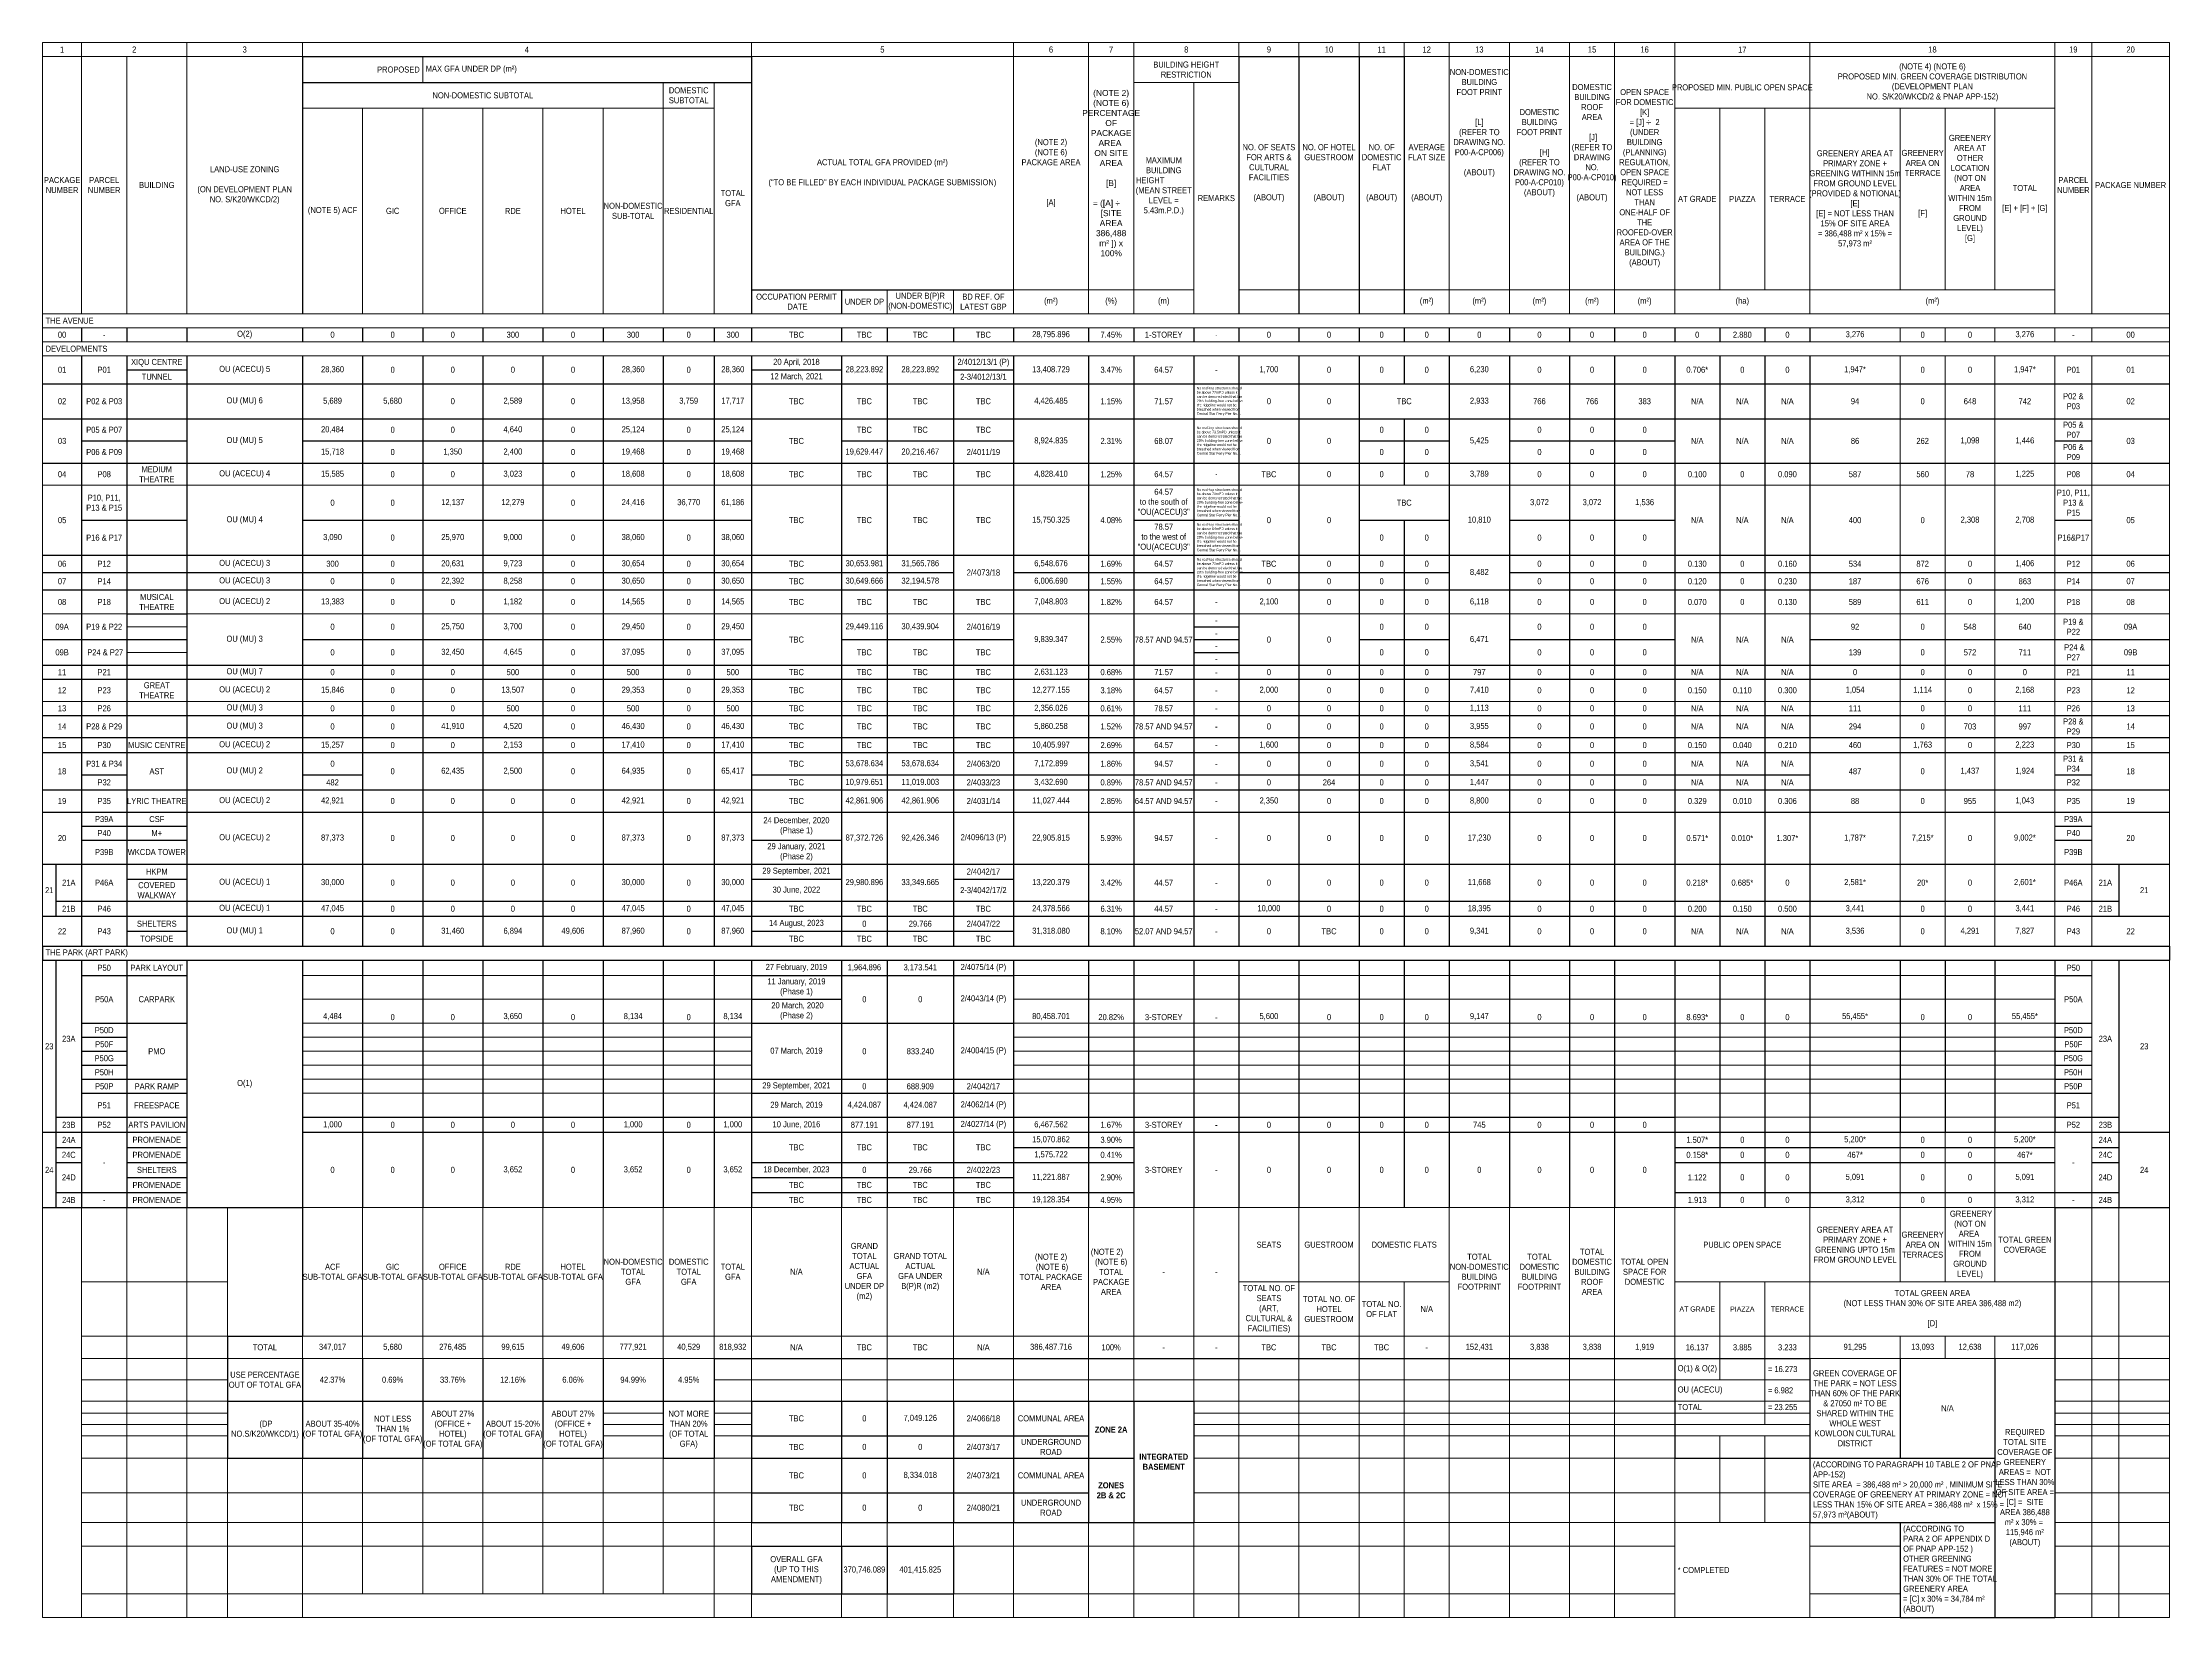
# Model space of a CAD drawing. Header units: metres. Extents: x 834546 to 836879, y 818065 to 818633.
# Drawn here: x 836172 to 836879, y 818109 to 818633 of the extents above; entities outside this region: 1.
import ezdxf

# ---------------------------------------------------------------- set-up
doc = ezdxf.new("R2010")
doc.units = ezdxf.units.M
doc.header["$MEASUREMENT"] = 0
doc.layers.add('AR-SITE-TXT_AR_BS_', color=4, linetype='Continuous')
doc.layers.add('XREF_LOCK', color=7, linetype='Continuous')
doc.styles.add('2500_5mm', font='arial.ttf', dxfattribs={"width": 0.8, "height": 5})
doc.styles.get("Standard").update_dxf_attribs({"font": 'arial.ttf'})

msp = doc.modelspace()

# ---------------------------------------------------------------- texts
at = {"layer": 'AR-SITE-TXT_AR_BS_', "style": '2500_5mm'}
msp.add_text('West Kowloon Cultural District', height=18.75, rotation=4.00413, dxfattribs=at).set_placement((834546.8, 818064.91))

# ---------------------------------------------------------------- blocks, each defined once
blk = doc.blocks.new('*T6')
at = {"layer": 'Defpoints', "color": 8, "linetype": 'ByBlock', "lineweight": 0, "transparency": 16777216}
for p, q in [((126.48, -4.67), (126.48, -13.33)), ((398.02, -82.25), (453.02, -82.25)), ((28, -194.45), (48, -194.45)), ((28, -202.96), (48, -202.96)), ((86.48, -310.45), (235.82, -310.45)), ((323.02, -310.45), (669.52, -310.45)), ((86.48, -318.41), (235.82, -318.41)), ((323.02, -318.41), (669.52, -318.41)), ((86.48, -326.38), (235.82, -326.38)), ((86.48, -331.04), (235.82, -331.04)), ((323.02, -326.38), (669.52, -326.38)), ((323.02, -331.04), (669.52, -331.04)), ((86.48, -335.71), (235.82, -335.71)), ((323.02, -335.71), (669.52, -335.71)), ((86.48, -340.38), (235.82, -340.38)), ((86.48, -345.04), (235.82, -345.04)), ((323.02, -340.38), (669.52, -340.38)), ((323.02, -345.04), (669.52, -345.04)), ((86.48, -349.71), (235.82, -349.71)), ((323.02, -349.71), (669.52, -349.71)), ((543.02, -357.7), (669.52, -357.7)), ((0, -387.7), (0, -524.16)), ((13, -387.7), (13, -524.16)), ((28, -387.7), (28, -524.16)), ((48, -387.7), (48, -524.16)), ((61.48, -387.7), (61.48, -430.57)), ((681.79, -387.7), (681.79, -524.16)), ((690.83, -387.7), (690.83, -524.16)), ((707.64, -387.7), (707.64, -524.16)), ((13, -412.47), (61.48, -412.47)), ((669.52, -412.47), (707.64, -412.47)), ((13, -430.57), (61.48, -430.57)), ((669.52, -430.57), (707.64, -430.57)), ((13, -437.95), (61.48, -437.95)), ((235.82, -437.95), (235.82, -452.13)), ((265.82, -437.95), (265.82, -452.13)), ((281.02, -437.95), (281.02, -452.13)), ((303.02, -437.95), (303.02, -452.13)), ((323.02, -437.95), (323.02, -452.13)), ((348.02, -437.95), (348.02, -452.13)), ((363.02, -437.95), (363.02, -452.13)), ((383.02, -437.95), (383.02, -452.13)), ((398.02, -437.95), (398.02, -524.16)), ((418.02, -437.95), (418.02, -524.16)), ((438.02, -437.95), (438.02, -524.16)), ((453.02, -437.95), (453.02, -524.16)), ((468.02, -437.95), (468.02, -524.16)), ((488.02, -437.95), (488.02, -524.16)), ((508.02, -437.95), (508.02, -524.16)), ((523.02, -437.95), (523.02, -524.16)), ((558.02, -437.95), (558.02, -445.04)), ((573.02, -437.95), (573.02, -459.94)), ((669.52, -437.95), (707.64, -437.95)), ((13, -445.04), (61.48, -445.04)), ((223.48, -445.04), (588.02, -445.04)), ((669.52, -445.04), (707.64, -445.04)), ((13, -452.13), (61.48, -452.13)), ((223.48, -452.13), (235.82, -452.13)), ((383.02, -452.13), (588.02, -452.13)), ((669.52, -452.13), (707.64, -452.13)), ((13, -456.2), (61.48, -456.2)), ((13, -459.94), (61.48, -459.94)), ((186.48, -456.2), (206.48, -456.2)), ((186.48, -459.94), (206.48, -459.94)), ((223.48, -456.2), (235.82, -456.2)), ((223.48, -459.94), (235.82, -459.94)), ((383.02, -456.2), (588.02, -456.2)), ((383.02, -459.94), (588.02, -459.94)), ((669.52, -456.2), (707.64, -456.2)), ((669.52, -459.94), (707.64, -459.94)), ((13, -463.69), (61.48, -463.69)), ((186.48, -463.69), (206.48, -463.69)), ((223.48, -463.69), (235.82, -463.69)), ((383.02, -463.69), (588.02, -463.69)), ((558.02, -463.69), (558.02, -492.59)), ((573.02, -463.69), (573.02, -492.59)), ((669.52, -463.69), (707.64, -463.69)), ((13, -471.12), (61.48, -471.12)), ((61.48, -471.12), (61.48, -524.16)), ((86.48, -471.12), (86.48, -524.16)), ((106.48, -471.12), (106.48, -516.29)), ((126.48, -471.12), (126.48, -516.29)), ((146.48, -471.12), (146.48, -516.29)), ((166.48, -471.12), (166.48, -516.29)), ((186.48, -471.12), (206.48, -471.12)), ((186.48, -471.12), (186.48, -516.29)), ((206.48, -471.12), (206.48, -516.29)), ((223.48, -471.12), (235.82, -471.12)), ((223.48, -471.12), (223.48, -524.16)), ((383.02, -471.12), (543.02, -471.12)), ((543.02, -471.12), (543.02, -524.16)), ((669.52, -471.12), (707.64, -471.12)), ((13, -482.65), (235.82, -482.65)), ((383.02, -482.65), (588.02, -482.65)), ((669.52, -482.65), (707.64, -482.65)), ((13, -492.59), (235.82, -492.59)), ((235.82, -492.59), (235.82, -500.47)), ((265.82, -492.59), (265.82, -500.47)), ((281.02, -492.59), (281.02, -500.47)), ((303.02, -492.59), (303.02, -500.47)), ((323.02, -492.59), (323.02, -524.16)), ((348.02, -492.59), (348.02, -524.16)), ((363.02, -492.59), (363.02, -524.16)), ((383.02, -492.59), (588.02, -492.59)), ((383.02, -492.59), (383.02, -524.16)), ((588.02, -492.59), (588.02, -524.16)), ((669.52, -492.59), (707.64, -492.59)), ((13, -500.47), (235.82, -500.47)), ((303.02, -500.47), (543.02, -500.47)), ((588.02, -500.47), (618.02, -500.47)), ((669.52, -500.47), (707.64, -500.47)), ((13, -516.29), (235.82, -516.29)), ((235.82, -516.29), (235.82, -524.16)), ((265.82, -516.29), (265.82, -524.16)), ((281.02, -516.29), (281.02, -524.16)), ((303.02, -516.29), (543.02, -516.29)), ((303.02, -516.29), (303.02, -524.16)), ((588.02, -516.29), (618.02, -516.29)), ((669.52, -516.29), (707.64, -516.29)), ((0, -524.16), (618.02, -524.16)), ((669.52, -524.16), (707.64, -524.16))]:
    blk.add_line(p, q, dxfattribs=at)
at = {"layer": 'XREF_LOCK', "linetype": 'ByBlock', "lineweight": 15, "transparency": 16777216}
for p, q in [((0, 0), (707.64, 0)), ((0, 0), (0, -300.78)), ((13, 0), (13, -90.24)), ((48, 0), (48, -90.24)), ((86.48, 0), (86.48, -4.67)), ((235.82, 0), (235.82, -4.67)), ((323.02, 0), (323.02, -90.24)), ((348.02, 0), (348.02, -90.24)), ((363.02, 0), (363.02, -90.24)), ((398.02, 0), (398.02, -4.67)), ((418.02, 0), (418.02, -4.67)), ((438.02, 0), (438.02, -4.67)), ((453.02, 0), (453.02, -4.67)), ((468.02, 0), (468.02, -90.24)), ((488.02, 0), (488.02, -90.24)), ((508.02, 0), (508.02, -90.24)), ((523.02, 0), (523.02, -90.24)), ((543.02, 0), (543.02, -90.24)), ((588.02, 0), (588.02, -90.24)), ((669.52, 0), (669.52, -90.24)), ((681.79, 0), (681.79, -90.24)), ((707.64, 0), (707.64, -300.78)), ((0, -4.67), (86.48, -4.67)), ((28, -4.67), (28, -90.24)), ((235.82, -4.67), (398.02, -4.67)), ((453.02, -4.67), (707.64, -4.67)), ((206.48, -13.33), (206.48, -90.24)), ((223.48, -13.33), (223.48, -90.24)), ((363.02, -13.33), (398.02, -13.33)), ((383.02, -13.33), (383.02, -90.24)), ((86.48, -21.83), (223.48, -21.83)), ((106.48, -21.83), (106.48, -90.24)), ((126.48, -21.83), (126.48, -90.24)), ((146.48, -21.83), (146.48, -90.24)), ((166.48, -21.83), (166.48, -90.24)), ((186.48, -21.83), (186.48, -90.24)), ((543.02, -21.83), (669.52, -21.83)), ((558.02, -21.83), (558.02, -82.25)), ((573.02, -21.83), (573.02, -82.25)), ((618.02, -21.83), (618.02, -82.25)), ((633.02, -21.83), (633.02, -82.25)), ((649.52, -21.83), (649.52, -82.25)), ((281.02, -82.25), (281.02, -90.24)), ((303.02, -82.25), (303.02, -90.24)), ((323.02, -82.25), (383.02, -82.25)), ((453.02, -82.25), (669.52, -82.25)), ((0, -90.24), (707.64, -90.24)), ((0, -94.91), (707.64, -94.91)), ((618.02, -94.91), (618.02, -99.57)), ((633.02, -94.91), (633.02, -99.57)), ((649.52, -94.91), (649.52, -99.57)), ((669.52, -94.91), (669.52, -99.57)), ((681.79, -94.91), (681.79, -99.57)), ((0, -99.57), (707.64, -99.57)), ((0, -104.24), (707.64, -104.24)), ((618.02, -104.24), (618.02, -300.78)), ((633.02, -104.24), (633.02, -300.78)), ((649.52, -104.24), (649.52, -300.78)), ((669.52, -104.24), (669.52, -300.78)), ((681.79, -104.24), (681.79, -300.78)), ((0, -147.34), (707.64, -147.34)), ((0, -190.19), (28, -190.19)), ((48, -190.19), (707.64, -190.19)), ((0, -219.26), (707.64, -219.26)), ((0, -305.45), (0, -387.7)), ((681.79, -305.45), (681.79, -387.7)), ((707.64, -305.45), (707.64, -387.7)), ((618.02, -362.7), (618.02, -412.47)), ((633.02, -362.7), (633.02, -412.47)), ((649.52, -362.7), (649.52, -412.47)), ((669.52, -362.7), (669.52, -387.7)), ((86.48, -387.7), (669.52, -387.7)), ((106.48, -387.7), (106.48, -437.95)), ((126.48, -387.7), (126.48, -437.95)), ((146.48, -387.7), (146.48, -437.95)), ((166.48, -387.7), (166.48, -437.95)), ((186.48, -387.7), (186.48, -437.95)), ((206.48, -387.7), (206.48, -437.95)), ((223.48, -387.7), (223.48, -437.95)), ((235.82, -387.7), (235.82, -437.95)), ((265.82, -387.7), (265.82, -437.95)), ((281.02, -387.7), (281.02, -437.95)), ((303.02, -387.7), (303.02, -437.95)), ((323.02, -387.7), (323.02, -437.95)), ((348.02, -387.7), (348.02, -437.95)), ((363.02, -387.7), (363.02, -437.95)), ((383.02, -387.7), (383.02, -437.95)), ((398.02, -387.7), (398.02, -437.95)), ((418.02, -387.7), (418.02, -437.95)), ((438.02, -387.7), (438.02, -437.95)), ((468.02, -387.7), (468.02, -437.95)), ((488.02, -387.7), (488.02, -437.95)), ((508.02, -387.7), (508.02, -437.95)), ((523.02, -387.7), (523.02, -437.95)), ((543.02, -387.7), (543.02, -437.95)), ((588.02, -387.7), (588.02, -437.95)), ((398.02, -412.47), (468.02, -412.47)), ((453.02, -412.47), (453.02, -437.95)), ((543.02, -412.47), (669.52, -412.47)), ((558.02, -412.47), (558.02, -437.95)), ((573.02, -412.47), (573.02, -437.95)), ((86.48, -430.57), (669.52, -430.57)), ((86.48, -430.57), (86.48, -437.95)), ((618.02, -430.57), (618.02, -437.95)), ((633.02, -430.57), (633.02, -437.95)), ((649.52, -430.57), (649.52, -437.95)), ((61.48, -437.95), (223.48, -437.95)), ((588.02, -437.95), (669.52, -437.95))]:
    blk.add_line(p, q, dxfattribs=at)
at = {"layer": 'XREF_LOCK', "color": 0, "lineweight": -2, "transparency": 16777216}
for p, q in [((86.48, -4.67), (235.82, -4.67)), ((86.48, -4.67), (86.48, -90.24)), ((235.82, -4.67), (235.82, -82.25)), ((398.02, -4.67), (453.02, -4.67)), ((398.02, -4.67), (398.02, -82.25)), ((418.02, -4.67), (418.02, -90.24)), ((438.02, -4.67), (438.02, -90.24)), ((453.02, -4.67), (453.02, -90.24)), ((86.48, -13.33), (235.82, -13.33)), ((235.82, -82.25), (323.02, -82.25)), ((265.82, -82.25), (265.82, -90.24)), ((28, -190.19), (48, -190.19)), ((28, -190.19), (28, -207.22)), ((48, -190.19), (48, -207.22)), ((28, -198.71), (48, -198.71)), ((28, -207.22), (48, -207.22)), ((0, -300.78), (707.64, -300.78)), ((0, -300.78), (0, -305.45)), ((707.64, -300.78), (707.64, -305.45)), ((0, -305.45), (707.64, -305.45)), ((86.48, -305.45), (86.48, -430.57)), ((106.48, -305.45), (106.48, -362.7)), ((126.48, -305.45), (126.48, -362.7)), ((146.48, -305.45), (146.48, -362.7)), ((166.48, -305.45), (166.48, -362.7)), ((186.48, -305.45), (186.48, -362.7)), ((206.48, -305.45), (206.48, -362.7)), ((223.48, -305.45), (223.48, -362.7)), ((235.82, -305.45), (235.82, -362.7)), ((323.02, -305.45), (323.02, -357.7)), ((348.02, -305.45), (348.02, -357.7)), ((363.02, -305.45), (363.02, -357.7)), ((383.02, -305.45), (383.02, -357.7)), ((398.02, -305.45), (398.02, -357.7)), ((418.02, -305.45), (418.02, -357.7)), ((438.02, -305.45), (438.02, -357.7)), ((453.02, -305.45), (453.02, -357.7)), ((468.02, -305.45), (468.02, -357.7)), ((488.02, -305.45), (488.02, -357.7)), ((508.02, -305.45), (508.02, -357.7)), ((523.02, -305.45), (523.02, -357.7)), ((543.02, -305.45), (543.02, -362.7)), ((558.02, -305.45), (558.02, -362.7)), ((573.02, -305.45), (573.02, -362.7)), ((588.02, -305.45), (588.02, -362.7)), ((618.02, -305.45), (618.02, -362.7)), ((633.02, -305.45), (633.02, -362.7)), ((649.52, -305.45), (649.52, -362.7)), ((669.52, -305.45), (669.52, -362.7)), ((86.48, -357.7), (235.82, -357.7)), ((323.02, -357.7), (543.02, -357.7)), ((86.48, -362.7), (235.82, -362.7)), ((543.02, -362.7), (669.52, -362.7)), ((0, -387.7), (86.48, -387.7)), ((669.52, -387.7), (707.64, -387.7)), ((669.52, -387.7), (669.52, -524.16)), ((61.48, -430.57), (86.48, -430.57)), ((61.48, -430.57), (61.48, -471.12)), ((223.48, -437.95), (588.02, -437.95)), ((223.48, -437.95), (223.48, -471.12)), ((543.02, -437.95), (543.02, -471.12)), ((588.02, -437.95), (588.02, -492.59)), ((186.48, -452.13), (206.48, -452.13)), ((186.48, -452.13), (186.48, -471.12)), ((206.48, -452.13), (206.48, -471.12)), ((235.82, -452.13), (383.02, -452.13)), ((235.82, -452.13), (235.82, -492.59)), ((265.82, -452.13), (265.82, -471.12)), ((363.02, -452.13), (363.02, -492.59)), ((383.02, -452.13), (383.02, -492.59)), ((235.82, -463.69), (265.82, -463.69)), ((61.48, -471.12), (186.48, -471.12)), ((206.48, -471.12), (223.48, -471.12)), ((235.82, -471.12), (265.82, -471.12)), ((543.02, -471.12), (588.02, -471.12)), ((235.82, -492.59), (383.02, -492.59)), ((588.02, -492.59), (618.02, -492.59)), ((618.02, -492.59), (618.02, -524.16)), ((235.82, -500.47), (303.02, -500.47)), ((235.82, -500.47), (235.82, -516.29)), ((235.82, -516.29), (303.02, -516.29))]:
    blk.add_line(p, q, dxfattribs=at)
at = {"layer": 'XREF_LOCK', "color": 0, "linetype": 'ByBlock', "lineweight": -2, "transparency": 16777216}
for p, q in [((235.82, -82.25), (235.82, -90.24)), ((398.02, -82.25), (398.02, -90.24)), ((28, -132.6), (48, -132.6)), ((186.48, -132.6), (206.48, -132.6)), ((28, -158.96), (48, -158.96)), ((186.48, -158.96), (206.48, -158.96)), ((453.02, -170.58), (468.02, -170.58)), ((13, -331.04), (28, -331.04)), ((669.52, -331.04), (681.79, -331.04)), ((13, -335.71), (28, -335.71)), ((669.52, -335.71), (681.79, -335.71)), ((13, -340.38), (28, -340.38)), ((669.52, -340.38), (681.79, -340.38))]:
    blk.add_line(p, q, dxfattribs=at)
at = {"layer": 'XREF_LOCK', "linetype": 'ByBlock', "lineweight": -2, "transparency": 16777216}
for p, q in [((13, -94.91), (13, -99.57)), ((28, -94.91), (28, -99.57)), ((48, -94.91), (48, -99.57)), ((86.48, -94.91), (86.48, -99.57)), ((106.48, -94.91), (106.48, -99.57)), ((126.48, -94.91), (126.48, -99.57)), ((146.48, -94.91), (146.48, -99.57)), ((166.48, -94.91), (166.48, -99.57)), ((186.48, -94.91), (186.48, -99.57)), ((206.48, -94.91), (206.48, -99.57)), ((223.48, -94.91), (223.48, -99.57)), ((235.82, -94.91), (235.82, -99.57)), ((265.82, -94.91), (265.82, -99.57)), ((281.02, -94.91), (281.02, -99.57)), ((303.02, -94.91), (303.02, -99.57)), ((323.02, -94.91), (323.02, -99.57)), ((348.02, -94.91), (348.02, -99.57)), ((363.02, -94.91), (363.02, -99.57)), ((383.02, -94.91), (383.02, -99.57)), ((398.02, -94.91), (398.02, -99.57)), ((418.02, -94.91), (418.02, -99.57)), ((438.02, -94.91), (438.02, -99.57)), ((453.02, -94.91), (453.02, -99.57)), ((468.02, -94.91), (468.02, -99.57)), ((488.02, -94.91), (488.02, -99.57)), ((508.02, -94.91), (508.02, -99.57)), ((523.02, -94.91), (523.02, -99.57)), ((543.02, -94.91), (543.02, -99.57)), ((558.02, -94.91), (558.02, -99.57)), ((573.02, -94.91), (573.02, -99.57)), ((588.02, -94.91), (588.02, -99.57)), ((13, -104.24), (13, -300.78)), ((28, -104.24), (28, -190.19)), ((48, -104.24), (48, -190.19)), ((86.48, -104.24), (86.48, -300.78)), ((106.48, -104.24), (106.48, -300.78)), ((126.48, -104.24), (126.48, -300.78)), ((146.48, -104.24), (146.48, -300.78)), ((166.48, -104.24), (166.48, -300.78)), ((186.48, -104.24), (186.48, -300.78)), ((206.48, -104.24), (206.48, -300.78)), ((223.48, -104.24), (223.48, -300.78)), ((235.82, -104.24), (235.82, -300.78)), ((265.82, -104.24), (265.82, -300.78)), ((281.02, -104.24), (281.02, -300.78)), ((303.02, -104.24), (303.02, -300.78)), ((323.02, -104.24), (323.02, -300.78)), ((348.02, -104.24), (348.02, -300.78)), ((363.02, -104.24), (363.02, -300.78)), ((383.02, -104.24), (383.02, -300.78)), ((398.02, -104.24), (398.02, -300.78)), ((418.02, -104.24), (418.02, -300.78)), ((438.02, -104.24), (438.02, -300.78)), ((453.02, -104.24), (453.02, -113.57)), ((468.02, -104.24), (468.02, -300.78)), ((488.02, -104.24), (488.02, -300.78)), ((508.02, -104.24), (508.02, -300.78)), ((523.02, -104.24), (523.02, -300.78)), ((543.02, -104.24), (543.02, -300.78)), ((558.02, -104.24), (558.02, -300.78)), ((573.02, -104.24), (573.02, -300.78)), ((588.02, -104.24), (588.02, -300.78)), ((28, -108.91), (48, -108.91)), ((235.82, -108.91), (265.82, -108.91)), ((303.02, -108.91), (323.02, -108.91)), ((0, -113.57), (707.64, -113.57)), ((0, -125.19), (707.64, -125.19)), ((453.02, -125.19), (453.02, -147.34)), ((13, -132.6), (28, -132.6)), ((86.48, -132.6), (186.48, -132.6)), ((206.48, -132.6), (235.82, -132.6)), ((265.82, -132.6), (323.02, -132.6)), ((438.02, -132.6), (468.02, -132.6)), ((488.02, -132.6), (543.02, -132.6)), ((669.52, -132.6), (681.79, -132.6)), ((0, -140.01), (707.64, -140.01)), ((13, -158.96), (28, -158.96)), ((86.48, -158.96), (186.48, -158.96)), ((206.48, -158.96), (235.82, -158.96)), ((363.02, -158.96), (398.02, -158.96)), ((438.02, -158.96), (468.02, -158.96)), ((453.02, -158.96), (453.02, -300.78)), ((488.02, -158.96), (543.02, -158.96)), ((669.52, -158.96), (681.79, -158.96)), ((0, -170.58), (453.02, -170.58)), ((0, -176.39), (303.02, -176.39)), ((323.02, -176.39), (383.02, -176.39)), ((398.02, -176.39), (468.02, -176.39)), ((468.02, -170.58), (707.64, -170.58)), ((488.02, -176.39), (707.64, -176.39)), ((0, -182.19), (707.64, -182.19)), ((383.02, -194.45), (398.02, -194.45)), ((0, -198.71), (28, -198.71)), ((86.48, -198.71), (235.82, -198.71)), ((265.82, -198.71), (323.02, -198.71)), ((383.02, -198.71), (398.02, -198.71)), ((383.02, -202.96), (398.02, -202.96)), ((438.02, -198.71), (468.02, -198.71)), ((488.02, -198.71), (543.02, -198.71)), ((588.02, -198.71), (707.64, -198.71)), ((0, -207.22), (28, -207.22)), ((0, -211.89), (707.64, -211.89)), ((28, -207.22), (28, -300.78)), ((48, -207.22), (707.64, -207.22)), ((48, -207.22), (48, -300.78)), ((0, -223.92), (707.64, -223.92)), ((0, -231.33), (707.64, -231.33)), ((0, -236.33), (707.64, -236.33)), ((13, -243.74), (28, -243.74)), ((86.48, -243.74), (106.48, -243.74)), ((235.82, -243.74), (588.02, -243.74)), ((669.52, -243.74), (681.79, -243.74)), ((0, -248.73), (707.64, -248.73)), ((0, -256.12), (707.64, -256.12)), ((13, -260.78), (48, -260.78)), ((669.52, -260.78), (681.79, -260.78)), ((13, -265.45), (48, -265.45)), ((235.82, -265.45), (265.82, -265.45)), ((669.52, -265.45), (681.79, -265.45)), ((0, -273.41), (707.64, -273.41)), ((4.45, -273.41), (4.45, -290.78)), ((690.83, -273.41), (690.83, -290.78)), ((28, -278.41), (48, -278.41)), ((235.82, -278.41), (265.82, -278.41)), ((303.02, -278.41), (323.02, -278.41)), ((4.45, -285.78), (690.83, -285.78)), ((0, -290.78), (707.64, -290.78)), ((28, -295.78), (48, -295.78)), ((235.82, -295.78), (323.02, -295.78)), ((4.45, -305.45), (4.45, -387.7)), ((13, -305.45), (13, -387.7)), ((13, -310.45), (48, -310.45)), ((28, -305.45), (28, -387.7)), ((48, -305.45), (48, -387.7)), ((235.82, -310.45), (323.02, -310.45)), ((265.82, -305.45), (265.82, -387.7)), ((281.02, -305.45), (281.02, -387.7)), ((303.02, -305.45), (303.02, -387.7)), ((669.52, -310.45), (681.79, -310.45)), ((690.83, -305.45), (690.83, -387.7)), ((235.82, -318.41), (265.82, -318.41)), ((13, -326.38), (48, -326.38)), ((235.82, -326.38), (323.02, -326.38)), ((669.52, -326.38), (681.79, -326.38)), ((13, -345.04), (48, -345.04)), ((235.82, -345.04), (323.02, -345.04)), ((669.52, -345.04), (681.79, -345.04)), ((13, -349.71), (48, -349.71)), ((235.82, -349.71), (323.02, -349.71)), ((669.52, -349.71), (681.79, -349.71)), ((4.45, -357.7), (48, -357.7)), ((235.82, -357.7), (323.02, -357.7)), ((323.02, -357.7), (323.02, -387.7)), ((348.02, -357.7), (348.02, -387.7)), ((363.02, -357.7), (363.02, -387.7)), ((383.02, -357.7), (383.02, -387.7)), ((398.02, -357.7), (398.02, -387.7)), ((418.02, -357.7), (418.02, -387.7)), ((438.02, -357.7), (438.02, -387.7)), ((453.02, -357.7), (453.02, -387.7)), ((468.02, -357.7), (468.02, -387.7)), ((488.02, -357.7), (488.02, -387.7)), ((508.02, -357.7), (508.02, -387.7)), ((523.02, -357.7), (523.02, -387.7)), ((669.52, -357.7), (690.83, -357.7)), ((0, -362.7), (48, -362.7)), ((4.45, -367.7), (13, -367.7)), ((28, -367.7), (48, -367.7)), ((106.48, -362.7), (106.48, -387.7)), ((126.48, -362.7), (126.48, -387.7)), ((146.48, -362.7), (146.48, -387.7)), ((166.48, -362.7), (166.48, -387.7)), ((186.48, -362.7), (186.48, -387.7)), ((206.48, -362.7), (206.48, -387.7)), ((223.48, -362.7), (223.48, -387.7)), ((235.82, -362.7), (543.02, -362.7)), ((235.82, -362.7), (235.82, -387.7)), ((323.02, -367.7), (363.02, -367.7)), ((543.02, -362.7), (543.02, -387.7)), ((543.02, -367.7), (669.52, -367.7)), ((558.02, -362.7), (558.02, -387.7)), ((573.02, -362.7), (573.02, -387.7)), ((588.02, -362.7), (588.02, -387.7)), ((669.52, -362.7), (707.64, -362.7)), ((681.79, -367.7), (690.83, -367.7)), ((4.45, -372.7), (13, -372.7)), ((28, -372.7), (48, -372.7)), ((235.82, -372.7), (363.02, -372.7)), ((543.02, -372.7), (669.52, -372.7)), ((681.79, -372.7), (690.83, -372.7)), ((28, -377.7), (48, -377.7)), ((235.82, -377.7), (323.02, -377.7)), ((4.45, -382.7), (48, -382.7)), ((235.82, -382.7), (363.02, -382.7)), ((543.02, -382.7), (690.83, -382.7)), ((86.48, -437.95), (86.48, -471.12)), ((106.48, -437.95), (106.48, -471.12)), ((126.48, -437.95), (126.48, -471.12)), ((146.48, -437.95), (146.48, -471.12)), ((166.48, -437.95), (166.48, -471.12)), ((186.48, -437.95), (186.48, -452.13)), ((206.48, -437.95), (206.48, -452.13)), ((618.02, -437.95), (618.02, -471.12)), ((649.52, -437.95), (649.52, -524.16)), ((61.48, -452.13), (186.48, -452.13)), ((206.48, -452.13), (223.48, -452.13)), ((281.02, -452.13), (281.02, -492.59)), ((303.02, -452.13), (303.02, -492.59)), ((323.02, -452.13), (323.02, -492.59)), ((348.02, -452.13), (348.02, -492.59)), ((265.82, -463.69), (348.02, -463.69)), ((265.82, -471.12), (363.02, -471.12)), ((265.82, -471.12), (265.82, -492.59)), ((588.02, -471.12), (649.52, -471.12)), ((235.82, -482.65), (348.02, -482.65)), ((618.02, -492.59), (649.52, -492.59)), ((265.82, -500.47), (265.82, -516.29)), ((281.02, -500.47), (281.02, -516.29)), ((303.02, -500.47), (303.02, -516.29)), ((618.02, -524.16), (669.52, -524.16))]:
    blk.add_line(p, q, dxfattribs=at)
at = {"layer": 'XREF_LOCK', "color": 7, "transparency": 16777216}
for s, insert, char_height, width, attachment_point in [('{\\fArial Narrow|b0|i0|c0;1', (6.5, -2.33), 2, 11, 5), ('{\\fArial Narrow|b0|i0|c0;2', (30.5, -2.33), 2, 33, 5), ('{\\fArial Narrow|b0|i0|c0;3', (67.24, -2.33), 2, 36.4773, 5), ('{\\fArial Narrow|b0|i0|c0;4', (161.15, -2.33), 2, 147.347, 5), ('{\\fArial Narrow|b0|i0|c0;5', (279.42, -2.33), 2, 85.1931, 5), ('{\\fArial Narrow|b0|i0|c0;6', (335.52, -2.33), 2, 23, 5), ('{\\fArial Narrow|b0|i0|c0;7', (355.52, -2.33), 2, 13, 5), ('{\\fArial Narrow|b0|i0|c0;BUILDING HEIGHT RESTRICTION', (380.52, -9), 2, 33, 5), ('{\\fArial Narrow|b0|i0|c0;8', (380.52, -2.33), 2, 33, 5), ('{\\fArial Narrow|b0|i0|c0;9', (408.02, -2.33), 2, 18, 5), ('{\\fArial Narrow|b0|i0|c0;10', (428.02, -2.33), 2, 18, 5), ('{\\fArial Narrow|b0|i0|c0;11', (445.52, -2.33), 2, 13, 5), ('{\\fArial Narrow|b0|i0|c0;12', (460.52, -2.33), 2, 13, 5), ('{\\fArial Narrow|b0|i0|c0;13', (478.02, -2.33), 2, 18, 5), ('{\\fArial Narrow|b0|i0|c0;14', (498.02, -2.33), 2, 18, 5), ('{\\fArial Narrow|b0|i0|c0;15', (515.52, -2.33), 2, 13, 5), ('{\\fArial Narrow|b0|i0|c0;16', (533.02, -2.33), 2, 18, 5), ('{\\fArial Narrow|b0|i0|c0;17', (565.52, -2.33), 2, 43, 5), ('{\\fArial Narrow|b0|i0|c0;(NOTE 4) (NOTE 6)^JPROPOSED MIN. GREEN COVERAGE DISTRIBUTION^J(DEVELOPMENT PLAN^JNO. S/K20/WKCD/2 & PNAP APP-152)', (628.77, -13.25), 2, 79.5, 5), ('{\\fArial Narrow|b0|i0|c0;18', (628.77, -2.33), 2, 79.5, 5), ('{\\fArial Narrow|b0|i0|c0;19', (675.65, -2.33), 2, 10.27, 5), ('{\\fArial Narrow|b0|i0|c0;20', (694.71, -2.33), 2, 23.8478, 5), ('{\\fArial Narrow|b0|i0|c0;\\c255;PROPOSED ', (125.48, -9), 2, 38, 6), ('{\\fArial Narrow|b0|i0|c0;MAX GFA UNDER DP (m²) ', (127.48, -9), 2, 107.347, 4), ('{\\fArial Narrow|b0|i0|c0;^JNON-DOMESTIC BUILDING ^JFOOT PRINT^J^J^J[L]^J(REFER TO DRAWING NO. P00-A-CP006)^J^J(ABOUT)^J^J^J^J^J^J^J^J^J^J^J^J', (478.02, -43.46), 2, 18, 5), ('{\\fArial Narrow|b0|i0|c0;^JDOMESTIC BUILDING ROOF AREA^J^J [J]^J(REFER TO DRAWING NO. P00-A-CP010)^J^J(ABOUT)^J^J^J^J^J^J^J^J', (515.52, -43.46), 2, 13, 5), ('{\\fArial Narrow|b0|i0|c0;^JPROPOSED MIN. PUBLIC OPEN SPACE', (565.52, -13.25), 2, 43, 5), ('{\\fArial Narrow|b0|i0|c0;NON-DOMESTIC SUBTOTAL', (146.48, -17.58), 2, 118, 5), ('{\\fArial Narrow|b0|i0|c0;DOMESTIC SUBTOTAL', (214.98, -17.58), 2, 15, 5), ('(NOTE 2)^J(NOTE 6) ^JPERCENTAGE OF PACKAGE AREA  ON SITE AREA ^J^J[B]^J^J= ([A] ÷     [SITE AREA 386,488 m² ]) x 100%', (355.52, -43.46), 2, 13, 5), ('{\\fArial Narrow|b0|i0|c0;^JOPEN SPACE FOR DOMESTIC^J[K]^J= [J] ÷  2 ^J(UNDER BUILDING (PLANNING) REGULATION, OPEN SPACE REQUIRED = NOT LESS THAN ONE-HALF OF THE ROOFED-OVER AREA OF THE BUILDING.)^J(ABOUT)', (533.02, -43.46), 2, 18, 5), ('{\\fArial Narrow|b0|i0|c0;^JDOMESTIC BUILDING ^JFOOT PRINT              ^J                ^J                                  [H]^J(REFER TO DRAWING NO. P00-A-CP010)^J                     (ABOUT)^J^J^J^J^J^J', (498.02, -43.46), 2, 18, 5), ('{\\fArial Narrow|b0|i0|c0;(NOTE 2)^J(NOTE 6)  ^JPACKAGE AREA ^J^J^J^J[A]', (335.52, -43.46), 2, 23, 5), ('{\\fArial Narrow|b0|i0|c0;NO. OF SEATS^JFOR ARTS & CULTURAL FACILITIES^J^J(ABOUT)', (408.02, -43.46), 2, 18, 5), ('{\\fArial Narrow|b0|i0|c0;NO. OF HOTEL GUESTROOM^J^J^J^J(ABOUT)', (428.02, -43.46), 2, 18, 5), ('{\\fArial Narrow|b0|i0|c0;NO. OF DOMESTIC FLAT^J^J^J(ABOUT)', (445.52, -43.46), 2, 13, 5), ('{\\fArial Narrow|b0|i0|c0;AVERAGE FLAT SIZE^J^J^J^J(ABOUT)', (460.52, -43.46), 2, 13, 5), ('{\\fArial Narrow|b0|i0|c0;GREENERY AREA AT OTHER LOCATION (NOT ON AREA WITHIN 15m FROM GROUND LEVEL)^J[G]^J^J^J', (641.27, -52.04), 2, 14.5, 5), ('{\\fArial Narrow|b0|i0|c0;LAND-USE ZONING ^J^J(ON DEVELOPMENT PLAN^JNO. S/K20/WKCD/2)', (67.24, -47.45), 2, 36.4773, 5), ('{\\fArial Narrow|b0|i0|c0;ACTUAL TOTAL GFA PROVIDED (m²)^J^J("TO BE FILLED" BY EACH INDIVIDUAL PACKAGE SUBMISSION)', (279.42, -43.46), 2, 85.1931, 5), ('{\\fArial Narrow|b0|i0|c0;MAXIMUM BUILDING HEIGHT                                                                                                                                                             (MEAN STREET LEVEL = 5.43m.P.D.)                  ', (373.02, -47.79), 2, 18, 5), ('{\\fArial Narrow|b0|i0|c0;GREENERY AREA AT PRIMARY ZONE + GREENING WITHINN 15m FROM GROUND LEVEL (PROVIDED & NOTIONAL)^J[E]^J[E] = NOT LESS THAN 15% OF SITE AREA ^J= 386,488 m² x 15% = 57,973 m²', (603.02, -52.04), 2, 28, 5), ('{\\fArial Narrow|b0|i0|c0;GREENERY AREA ON TERRACE^J^J^J^J[F]^J^J^J  ', (625.52, -52.04), 2, 13, 5), ('{\\fArial Narrow|b0|i0|c0;PACKAGE NUMBER ', (6.5, -47.45), 2, 11, 5), ('{\\fArial Narrow|b0|i0|c0;PARCEL NUMBER', (20.5, -47.45), 2, 13, 5), ('{\\fArial Narrow|b0|i0|c0;BUILDING', (38, -47.45), 2, 18, 5), ('{\\fArial Narrow|b0|i0|c0;TOTAL^JGFA', (229.65, -51.79), 2, 10.347, 5), ('{\\fArial Narrow|b0|i0|c0;TOTAL^J^J[E] + [F] + [G]^J', (659.52, -52.04), 2, 18, 5), ('{\\fArial Narrow|b0|i0|c0;PARCEL NUMBER', (675.65, -47.45), 2, 10.27, 5), ('{\\fArial Narrow|b0|i0|c0;PACKAGE NUMBER ', (694.71, -47.45), 2, 23.8478, 5), ('{\\fArial Narrow|b0|i0|c0;(NOTE 5) ACF', (96.48, -56.03), 2, 18, 5), ('{\\fArial Narrow|b0|i0|c0;GIC', (116.48, -56.03), 2, 18, 5), ('{\\fArial Narrow|b0|i0|c0;OFFICE', (136.48, -56.03), 2, 18, 5), ('{\\fArial Narrow|b0|i0|c0;RDE', (156.48, -56.03), 2, 18, 5), ('{\\fArial Narrow|b0|i0|c0;HOTEL', (176.48, -56.03), 2, 18, 5), ('{\\fArial Narrow|b0|i0|c0;NON-DOMESTIC SUB-TOTAL', (196.48, -56.03), 2, 18, 5), ('{\\fArial Narrow|b0|i0|c0;RESIDENTIAL', (214.98, -56.03), 2, 15, 5), ('{\\fArial Narrow|b0|i0|c0;REMARKS', (390.52, -51.79), 2, 13, 5), ('{\\fArial Narrow|b0|i0|c0;AT GRADE', (550.52, -52.04), 2, 13, 5), ('{\\fArial Narrow|b0|i0|c0;PIAZZA', (565.52, -52.04), 2, 13, 5), ('{\\fArial Narrow|b0|i0|c0;TERRACE', (580.52, -52.04), 2, 13, 5), ('{\\fArial Narrow|b0|i0|c0;OCCUPATION PERMIT^J DATE', (250.82, -86.24), 2, 28, 5), ('{\\fArial Narrow|b0|i0|c0;UNDER B(P)R^J(NON-DOMESTIC)', (292.02, -86.24), 2, 20, 5), ('{\\fArial Narrow|b0|i0|c0;BD REF. OF LATEST GBP', (313.02, -86.24), 2, 18, 5), ('{\\fArial Narrow|b0|i0|c0;(m²)', (335.52, -86.24), 2, 23, 5), ('{\\fArial Narrow|b0|i0|c0;(%)', (355.52, -86.24), 2, 13, 5), ('{\\fArial Narrow|b0|i0|c0;(m)', (373.02, -86.24), 2, 18, 5), ('{\\fArial Narrow|b0|i0|c0;(m²)', (460.52, -86.24), 2, 13, 5), ('{\\fArial Narrow|b0|i0|c0;(m²)', (478.02, -86.24), 2, 18, 5), ('{\\fArial Narrow|b0|i0|c0;(m²)', (498.02, -86.24), 2, 18, 5), ('{\\fArial Narrow|b0|i0|c0;(m²)', (515.52, -86.24), 2, 13, 5), ('{\\fArial Narrow|b0|i0|c0;(m²)', (533.02, -86.24), 2, 18, 5), ('{\\fArial Narrow|b0|i0|c0;(ha)', (565.52, -86.24), 2, 43, 5), ('{\\fArial Narrow|b0|i0|c0;(m²)', (628.77, -86.24), 2, 79.5, 5), ('{\\fArial Narrow|b0|i0|c0;THE AVENUE', (1, -92.57), 2, 705.6352, 4), ('{\\fArial Narrow|b0|i0|c0;UNDER DP', (273.42, -86.24), 2, 13.1931, 5), ('{\\fArial Narrow|b0|i0|c0;', (408.02, -86.24), 1.3077, 18, 5), ('{\\fArial Narrow|b0|i0|c0;', (428.02, -86.24), 1.3077, 18, 5), ('{\\fArial Narrow|b0|i0|c0;', (445.52, -86.24), 1.3077, 13, 5), ('{\\fArial Narrow|b0|i0|c0;00', (6.5, -97.24), 2, 11, 5), ('{\\fArial Narrow|b0|i0|c0;-', (20.5, -97.24), 1.6923, 13, 5), ('{\\fArial Narrow|b0|i0|c0;', (38, -97.24), 1.6923, 18, 5), ('{\\fArial Narrow|b0|i0|c0;O(2)', (67.24, -97.24), 2, 36.4773, 5), ('{\\fArial Narrow|b0|i0|c0;0', (96.48, -97.24), 2, 18, 5), ('{\\fArial Narrow|b0|i0|c0;0', (116.48, -97.24), 2, 18, 5), ('{\\fArial Narrow|b0|i0|c0;0', (136.48, -97.24), 2, 18, 5), ('{\\fArial Narrow|b0|i0|c0;300', (156.48, -97.24), 2, 18, 5), ('{\\fArial Narrow|b0|i0|c0;0', (176.48, -97.24), 2, 18, 5), ('{\\fArial Narrow|b0|i0|c0;300', (196.48, -97.24), 2, 18, 5), ('{\\fArial Narrow|b0|i0|c0;0', (214.98, -97.24), 2, 15, 5), ('{\\fArial Narrow|b0|i0|c0;300', (229.65, -97.24), 2, 10.347, 5), ('{\\fArial Narrow|b0|i0|c0;TBC', (250.82, -97.24), 2, 28, 5), ('{\\fArial Narrow|b0|i0|c0;TBC', (273.42, -97.24), 2, 13.1931, 5), ('{\\fArial Narrow|b0|i0|c0;TBC', (292.02, -97.24), 2, 20, 5), ('{\\fArial Narrow|b0|i0|c0;TBC', (313.02, -97.24), 2, 18, 5), ('{\\fArial Narrow|b0|i0|c0;28,795.896', (335.52, -97.24), 2, 23, 5), ('{\\fArial Narrow|b0|i0|c0;7.45%', (355.52, -97.24), 2, 13, 5), ('{\\fArial Narrow|b0|i0|c0;1-STOREY', (373.02, -97.24), 2, 18, 5), ('{\\fArial Narrow|b0|i0|c0;-', (390.52, -97.24), 1.3077, 13, 5), ('{\\fArial Narrow|b0|i0|c0;0', (408.02, -97.24), 2, 18, 5), ('{\\fArial Narrow|b0|i0|c0;0', (428.02, -97.24), 2, 18, 5), ('{\\fArial Narrow|b0|i0|c0;0', (445.52, -97.24), 2, 13, 5), ('{\\fArial Narrow|b0|i0|c0;0', (460.52, -97.24), 2, 13, 5), ('{\\fArial Narrow|b0|i0|c0;0', (478.02, -97.24), 2, 18, 5), ('{\\fArial Narrow|b0|i0|c0;0', (498.02, -97.24), 2, 18, 5), ('{\\fArial Narrow|b0|i0|c0;0', (515.52, -97.24), 2, 13, 5), ('{\\fArial Narrow|b0|i0|c0;0', (533.02, -97.24), 2, 18, 5), ('{\\fArial Narrow|b0|i0|c0;0', (550.52, -97.24), 2, 13, 5), ('{\\fArial Narrow|b0|i0|c0;2.880', (565.52, -97.24), 2, 13, 5), ('{\\fArial Narrow|b0|i0|c0;0', (580.52, -97.24), 2, 13, 5), ('{\\fArial Narrow|b0|i0|c0;3,276', (603.02, -97.24), 2, 28, 5), ('{\\fArial Narrow|b0|i0|c0;0', (625.52, -97.24), 2, 13, 5), ('{\\fArial Narrow|b0|i0|c0;0', (641.27, -97.24), 2, 14.5, 5), ('{\\fArial Narrow|b0|i0|c0;3,276', (659.52, -97.24), 2, 18, 5), ('{\\fArial Narrow|b0|i0|c0;-', (675.65, -97.24), 2, 10.27, 5), ('{\\fArial Narrow|b0|i0|c0;00', (694.71, -97.24), 2, 23.8478, 5), ('{\\fArial Narrow|b0|i0|c0;DEVELOPMENTS', (1, -101.91), 2, 705.6352, 4), ('{\\fArial Narrow|b0|i0|c0;XIQU CENTRE', (38, -106.57), 2, 18, 5), ('{\\fArial Narrow|b0|i0|c0;20 April, 2018', (250.82, -106.57), 2, 28, 5), ('{\\fArial Narrow|b0|i0|c0;2/4012/13/1 (P)', (313.02, -106.57), 2, 18, 5), ('{\\fArial Narrow|b0|i0|c0;01', (6.5, -108.91), 2, 11, 5), ('{\\fArial Narrow|b0|i0|c0;P01', (20.5, -108.91), 2, 13, 5), ('{\\fArial Narrow|b0|i0|c0;TUNNEL', (38, -111.24), 2, 18, 5), ('{\\fArial Narrow|b0|i0|c0;OU (ACECU) 5', (67.24, -108.91), 2, 36.4773, 5), ('{\\fArial Narrow|b0|i0|c0;28,360', (96.48, -108.91), 2, 18, 5), ('{\\fArial Narrow|b0|i0|c0;0', (116.48, -108.91), 2, 18, 5), ('{\\fArial Narrow|b0|i0|c0;0', (136.48, -108.91), 2, 18, 5), ('{\\fArial Narrow|b0|i0|c0;0', (156.48, -108.91), 2, 18, 5), ('{\\fArial Narrow|b0|i0|c0;0', (176.48, -108.91), 2, 18, 5), ('{\\fArial Narrow|b0|i0|c0;28,360', (196.48, -108.91), 2, 18, 5), ('{\\fArial Narrow|b0|i0|c0;0', (214.98, -108.91), 2, 15, 5), ('{\\fArial Narrow|b0|i0|c0;28,360', (229.65, -108.91), 2, 10.347, 5), ('{\\fArial Narrow|b0|i0|c0;12 March, 2021', (250.82, -111.24), 2, 28, 5), ('{\\fArial Narrow|b0|i0|c0;28,223.892 ', (273.42, -108.91), 2, 13.1931, 5), ('{\\fArial Narrow|b0|i0|c0;\\c255;28,223.892 ', (292.02, -108.91), 2, 20, 5), ('{\\fArial Narrow|b0|i0|c0;2-3/4012/13/1', (313.02, -111.24), 2, 18, 5), ('{\\fArial Narrow|b0|i0|c0;13,408.729', (335.52, -108.91), 2, 23, 5), ('{\\fArial Narrow|b0|i0|c0;3.47%', (355.52, -108.91), 2, 13, 5), ('{\\fArial Narrow|b0|i0|c0;64.57', (373.02, -108.91), 2, 18, 5), ('{\\fArial Narrow|b0|i0|c0;-', (390.52, -108.91), 1.6923, 13, 5), ('{\\fArial Narrow|b0|i0|c0;1,700', (408.02, -108.91), 2, 18, 5), ('{\\fArial Narrow|b0|i0|c0;0', (428.02, -108.91), 2, 18, 5), ('{\\fArial Narrow|b0|i0|c0;0', (445.52, -108.91), 2, 13, 5), ('{\\fArial Narrow|b0|i0|c0;0', (460.52, -108.91), 2, 13, 5), ('{\\fArial Narrow|b0|i0|c0;6,230', (478.02, -108.91), 2, 18, 5), ('{\\fArial Narrow|b0|i0|c0;0', (498.02, -108.91), 2, 18, 5), ('{\\fArial Narrow|b0|i0|c0;0', (515.52, -108.91), 2, 13, 5), ('{\\fArial Narrow|b0|i0|c0;0', (533.02, -108.91), 2, 18, 5), ('{\\fArial Narrow|b0|i0|c0;0.706*', (550.52, -108.91), 2, 13, 5), ('{\\fArial Narrow|b0|i0|c0;0', (565.52, -108.91), 2, 13, 5), ('{\\fArial Narrow|b0|i0|c0;0', (580.52, -108.91), 2, 13, 5), ('{\\fArial Narrow|b0|i0|c0;1,947*', (603.02, -108.91), 2, 28, 5), ('{\\fArial Narrow|b0|i0|c0;0', (625.52, -108.91), 2, 13, 5), ('{\\fArial Narrow|b0|i0|c0;0', (641.27, -108.91), 2, 14.5, 5), ('{\\fArial Narrow|b0|i0|c0;1,947*', (659.52, -108.91), 2, 18, 5), ('{\\fArial Narrow|b0|i0|c0;P01', (675.65, -108.91), 2, 10.27, 5), ('{\\fArial Narrow|b0|i0|c0;01', (694.71, -108.91), 2, 23.8478, 5), ('{\\fArial Narrow|b0|i0|c0;02', (6.5, -119.38), 2, 11, 5), ('{\\fArial Narrow|b0|i0|c0;P02 & P03', (20.5, -119.38), 2, 13, 5), ('{\\fArial Narrow|b0|i0|c0;', (38, -119.38), 1.6923, 18, 5), ('{\\fArial Narrow|b0|i0|c0;OU (MU) 6', (67.24, -119.38), 2, 36.4773, 5), ('{\\fArial Narrow|b0|i0|c0;5,689', (96.48, -119.38), 2, 18, 5), ('{\\fArial Narrow|b0|i0|c0;5,680', (116.48, -119.38), 2, 18, 5), ('{\\fArial Narrow|b0|i0|c0;0', (136.48, -119.38), 2, 18, 5), ('{\\fArial Narrow|b0|i0|c0;2,589', (156.48, -119.38), 2, 18, 5), ('{\\fArial Narrow|b0|i0|c0;0', (176.48, -119.38), 2, 18, 5), ('{\\fArial Narrow|b0|i0|c0;13,958', (196.48, -119.38), 2, 18, 5), ('{\\fArial Narrow|b0|i0|c0;3,759', (214.98, -119.38), 2, 15, 5), ('{\\fArial Narrow|b0|i0|c0;17,717', (229.65, -119.38), 2, 10.347, 5), ('{\\fArial Narrow|b0|i0|c0;TBC', (250.82, -119.38), 2, 28, 5), ('{\\fArial Narrow|b0|i0|c0;TBC', (273.42, -119.38), 2, 13.1931, 5), ('{\\fArial Narrow|b0|i0|c0;TBC', (292.02, -119.38), 2, 20, 5), ('{\\fArial Narrow|b0|i0|c0;TBC', (313.02, -119.38), 2, 18, 5), ('{\\fArial Narrow|b0|i0|c0;4,426.485', (335.52, -119.38), 2, 23, 5), ('{\\fArial Narrow|b0|i0|c0;1.15%', (355.52, -119.38), 2, 13, 5), ('{\\fArial Narrow|b0|i0|c0;71.57', (373.02, -119.38), 2, 18, 5), ('{\\fArial Narrow|b0|i0|c0;No roof-top structures should be above 77mPD unless it can be demonstrated that the 20% building-free zone below the ridgeline would not be breached when viewed from Central Star Ferry Pier No.7. ', (384.02, -119.38), 0.84616, 13, 4), ('{\\fArial Narrow|b0|i0|c0;0', (408.02, -119.38), 2, 18, 5), ('{\\fArial Narrow|b0|i0|c0;0', (428.02, -119.38), 2, 18, 5), ('{\\fArial Narrow|b0|i0|c0;TBC', (453.02, -119.38), 2, 28, 5), ('{\\fArial Narrow|b0|i0|c0;2,933', (478.02, -119.38), 2, 18, 5), ('{\\fArial Narrow|b0|i0|c0;766', (498.02, -119.38), 2, 18, 5), ('{\\fArial Narrow|b0|i0|c0;766', (515.52, -119.38), 2, 13, 5), ('{\\fArial Narrow|b0|i0|c0;383', (533.02, -119.38), 2, 18, 5), ('{\\fArial Narrow|b0|i0|c0;N/A', (550.52, -119.38), 2, 13, 5), ('{\\fArial Narrow|b0|i0|c0;N/A', (565.52, -119.38), 2, 13, 5), ('{\\fArial Narrow|b0|i0|c0;N/A', (580.52, -119.38), 2, 13, 5), ('{\\fArial Narrow|b0|i0|c0;94', (603.02, -119.38), 2, 28, 5), ('{\\fArial Narrow|b0|i0|c0;0', (625.52, -119.38), 2, 13, 5), ('{\\fArial Narrow|b0|i0|c0;648', (641.27, -119.38), 2, 14.5, 5), ('{\\fArial Narrow|b0|i0|c0;742', (659.52, -119.38), 2, 18, 5), ('{\\fArial Narrow|b0|i0|c0;P02 & P03', (675.65, -119.38), 2, 10.27, 5), ('{\\fArial Narrow|b0|i0|c0;02', (694.71, -119.38), 2, 23.8478, 5), ('{\\fArial Narrow|b0|i0|c0;P05 & P07', (675.65, -128.89), 2, 10.27, 5), ('{\\fArial Narrow|b0|i0|c0;03', (6.5, -132.6), 2, 11, 5), ('{\\fArial Narrow|b0|i0|c0;P05 & P07', (20.5, -128.89), 2, 13, 5), ('{\\fArial Narrow|b0|i0|c0;', (38, -128.89), 1.6923, 18, 5), ('{\\fArial Narrow|b0|i0|c0;OU (MU) 5', (67.24, -132.6), 2, 36.4773, 5), ('{\\fArial Narrow|b0|i0|c0;20,484', (96.48, -128.89), 2, 18, 5), ('{\\fArial Narrow|b0|i0|c0;0', (116.48, -128.89), 2, 18, 5), ('{\\fArial Narrow|b0|i0|c0;0', (136.48, -128.89), 2, 18, 5), ('{\\fArial Narrow|b0|i0|c0;4,640', (156.48, -128.89), 2, 18, 5), ('{\\fArial Narrow|b0|i0|c0;0', (176.48, -128.89), 2, 18, 5), ('{\\fArial Narrow|b0|i0|c0;25,124', (196.48, -128.89), 2, 18, 5), ('{\\fArial Narrow|b0|i0|c0;0', (214.98, -128.89), 2, 15, 5), ('{\\fArial Narrow|b0|i0|c0;25,124', (229.65, -128.89), 2, 10.347, 5), ('{\\fArial Narrow|b0|i0|c0;TBC', (250.82, -132.6), 2, 28, 5), ('{\\fArial Narrow|b0|i0|c0;TBC', (273.42, -128.89), 2, 13.1931, 5), ('{\\fArial Narrow|b0|i0|c0;TBC', (292.02, -128.89), 2, 20, 5), ('{\\fArial Narrow|b0|i0|c0;TBC', (313.02, -128.89), 2, 18, 5), ('{\\fArial Narrow|b0|i0|c0;8,924.835', (335.52, -132.6), 2, 23, 5), ('{\\fArial Narrow|b0|i0|c0;2.31%', (355.52, -132.6), 2, 13, 5), ('{\\fArial Narrow|b0|i0|c0;68.07 ', (373.02, -132.6), 2, 18, 5), ('{\\fArial Narrow|b0|i0|c0;No roof-top structures should be above 73.5mPD unless it can be demonstrated that the 20% building-free zone below the ridgeline would not be breached when viewed from Central Star Ferry Pier No.7. ', (384.02, -132.6), 0.84616, 13, 4), ('{\\fArial Narrow|b0|i0|c0;0', (408.02, -132.6), 2, 18, 5), ('{\\fArial Narrow|b0|i0|c0;0', (428.02, -132.6), 2, 18, 5), ('{\\fArial Narrow|b0|i0|c0;0', (445.52, -128.89), 2, 13, 5), ('{\\fArial Narrow|b0|i0|c0;0', (460.52, -128.89), 2, 13, 5), ('{\\fArial Narrow|b0|i0|c0;5,425', (478.02, -132.6), 2, 18, 5), ('{\\fArial Narrow|b0|i0|c0;0', (498.02, -128.89), 2, 18, 5), ('{\\fArial Narrow|b0|i0|c0;0', (515.52, -128.89), 2, 13, 5), ('{\\fArial Narrow|b0|i0|c0;0', (533.02, -128.89), 2, 18, 5), ('{\\fArial Narrow|b0|i0|c0;N/A', (550.52, -132.6), 2, 13, 5), ('{\\fArial Narrow|b0|i0|c0;N/A', (565.52, -132.6), 2, 13, 5), ('{\\fArial Narrow|b0|i0|c0;N/A', (580.52, -132.6), 2, 13, 5), ('{\\fArial Narrow|b0|i0|c0;86', (603.02, -132.6), 2, 28, 5), ('{\\fArial Narrow|b0|i0|c0;262', (625.52, -132.6), 2, 13, 5), ('{\\fArial Narrow|b0|i0|c0;1,098', (641.27, -132.6), 2, 14.5, 5), ('{\\fArial Narrow|b0|i0|c0;1,446', (659.52, -132.6), 2, 18, 5), ('{\\fArial Narrow|b0|i0|c0;P06 & P09', (675.65, -136.3), 2, 10.27, 5), ('{\\fArial Narrow|b0|i0|c0;03', (694.71, -132.6), 2, 23.8478, 5), ('{\\fArial Narrow|b0|i0|c0;P06 & P09', (20.5, -136.3), 2, 13, 5), ('{\\fArial Narrow|b0|i0|c0;MEDIUM THEATRE ', (38, -143.67), 2, 18, 5), ('{\\fArial Narrow|b0|i0|c0;', (38, -136.3), 1.6923, 18, 5), ('{\\fArial Narrow|b0|i0|c0;15,718', (96.48, -136.3), 2, 18, 5), ('{\\fArial Narrow|b0|i0|c0;0', (116.48, -136.3), 2, 18, 5), ('{\\fArial Narrow|b0|i0|c0;1,350', (136.48, -136.3), 2, 18, 5), ('{\\fArial Narrow|b0|i0|c0;2,400', (156.48, -136.3), 2, 18, 5), ('{\\fArial Narrow|b0|i0|c0;0', (176.48, -136.3), 2, 18, 5), ('{\\fArial Narrow|b0|i0|c0;19,468', (196.48, -136.3), 2, 18, 5), ('{\\fArial Narrow|b0|i0|c0;0', (214.98, -136.3), 2, 15, 5), ('{\\fArial Narrow|b0|i0|c0;19,468', (229.65, -136.3), 2, 10.347, 5), ('{\\fArial Narrow|b0|i0|c0;19,629.447 ', (273.42, -136.3), 2, 13.1931, 5), ('{\\fArial Narrow|b0|i0|c0;20,216.467 ', (292.02, -136.3), 2, 20, 5), ('{\\fArial Narrow|b0|i0|c0;2/4011/19', (313.02, -136.3), 2, 18, 5), ('{\\fArial Narrow|b0|i0|c0;0', (445.52, -136.3), 2, 13, 5), ('{\\fArial Narrow|b0|i0|c0;0', (460.52, -136.3), 2, 13, 5), ('{\\fArial Narrow|b0|i0|c0;0', (498.02, -136.3), 2, 18, 5), ('{\\fArial Narrow|b0|i0|c0;0', (515.52, -136.3), 2, 13, 5), ('{\\fArial Narrow|b0|i0|c0;0', (533.02, -136.3), 2, 18, 5), ('{\\fArial Narrow|b0|i0|c0;04', (6.5, -143.67), 2, 11, 5), ('{\\fArial Narrow|b0|i0|c0;P08', (20.5, -143.67), 2, 13, 5), ('{\\fArial Narrow|b0|i0|c0;OU (ACECU) 4                          ', (67.24, -143.67), 2, 36.4773, 5), ('{\\fArial Narrow|b0|i0|c0;15,585', (96.48, -143.67), 2, 18, 5), ('{\\fArial Narrow|b0|i0|c0;0', (116.48, -143.67), 2, 18, 5), ('{\\fArial Narrow|b0|i0|c0;0', (136.48, -143.67), 2, 18, 5), ('{\\fArial Narrow|b0|i0|c0;3,023', (156.48, -143.67), 2, 18, 5), ('{\\fArial Narrow|b0|i0|c0;0', (176.48, -143.67), 2, 18, 5), ('{\\fArial Narrow|b0|i0|c0;18,608', (196.48, -143.67), 2, 18, 5), ('{\\fArial Narrow|b0|i0|c0;0', (214.98, -143.67), 2, 15, 5), ('{\\fArial Narrow|b0|i0|c0;18,608', (229.65, -143.67), 2, 10.347, 5), ('{\\fArial Narrow|b0|i0|c0;TBC', (250.82, -143.67), 2, 28, 5), ('{\\fArial Narrow|b0|i0|c0;TBC', (273.42, -143.67), 2, 13.1931, 5), ('{\\fArial Narrow|b0|i0|c0;TBC', (292.02, -143.67), 2, 20, 5), ('{\\fArial Narrow|b0|i0|c0;TBC', (313.02, -143.67), 2, 18, 5), ('{\\fArial Narrow|b0|i0|c0;4,828.410', (335.52, -143.67), 2, 23, 5), ('{\\fArial Narrow|b0|i0|c0;1.25%', (355.52, -143.67), 2, 13, 5), ('{\\fArial Narrow|b0|i0|c0;64.57^Jto the south of "OU(ACECU)3"', (373.02, -153.15), 2, 18, 5), ('{\\fArial Narrow|b0|i0|c0;64.57 ', (373.02, -143.67), 2, 18, 5), ('{\\fArial Narrow|b0|i0|c0;No roof-top structures should be above 70mPD unless it can be demonstrated that the 20% building-free zone below the ridgeline would not be breached when viewed from Central Star Ferry Pier No.7.', (384.02, -153.15), 0.84616, 13, 4), ('{\\fArial Narrow|b0|i0|c0;-', (390.52, -143.67), 1.3077, 13, 5), ('{\\fArial Narrow|b0|i0|c0;TBC', (408.02, -143.67), 2, 18, 5), ('{\\fArial Narrow|b0|i0|c0;0', (428.02, -143.67), 2, 18, 5), ('{\\fArial Narrow|b0|i0|c0;0', (445.52, -143.67), 2, 13, 5), ('{\\fArial Narrow|b0|i0|c0;0', (460.52, -143.67), 2, 13, 5), ('{\\fArial Narrow|b0|i0|c0;3,789', (478.02, -143.67), 2, 18, 5), ('{\\fArial Narrow|b0|i0|c0;0', (498.02, -143.67), 2, 18, 5), ('{\\fArial Narrow|b0|i0|c0;0', (515.52, -143.67), 2, 13, 5), ('{\\fArial Narrow|b0|i0|c0;0', (533.02, -143.67), 2, 18, 5), ('{\\fArial Narrow|b0|i0|c0;\\c255;0.100', (550.52, -143.67), 2, 13, 5), ('{\\fArial Narrow|b0|i0|c0;0', (565.52, -143.67), 2, 13, 5), ('{\\fArial Narrow|b0|i0|c0;0.090', (580.52, -143.67), 2, 13, 5), ('{\\fArial Narrow|b0|i0|c0;587', (603.02, -143.67), 2, 28, 5), ('{\\fArial Narrow|b0|i0|c0;560', (625.52, -143.67), 2, 13, 5), ('{\\fArial Narrow|b0|i0|c0;78', (641.27, -143.67), 2, 14.5, 5), ('{\\fArial Narrow|b0|i0|c0;1,225', (659.52, -143.67), 2, 18, 5), ('{\\fArial Narrow|b0|i0|c0;P08', (675.65, -143.67), 2, 10.27, 5), ('{\\fArial Narrow|b0|i0|c0;04', (694.71, -143.67), 2, 23.8478, 5), ('{\\fArial Narrow|b0|i0|c0;P10, P11, ^JP13 & P15', (20.5, -153.15), 2, 13, 5), ('{\\fArial Narrow|b0|i0|c0;', (38, -153.15), 1.6923, 18, 5), ('{\\fArial Narrow|b0|i0|c0;0', (96.48, -153.15), 2, 18, 5), ('{\\fArial Narrow|b0|i0|c0;0', (116.48, -153.15), 2, 18, 5), ('{\\fArial Narrow|b0|i0|c0;12,137', (136.48, -153.15), 2, 18, 5), ('{\\fArial Narrow|b0|i0|c0;12,279', (156.48, -153.15), 2, 18, 5), ('{\\fArial Narrow|b0|i0|c0;0', (176.48, -153.15), 2, 18, 5), ('{\\fArial Narrow|b0|i0|c0;24,416', (196.48, -153.15), 2, 18, 5), ('{\\fArial Narrow|b0|i0|c0;36,770', (214.98, -153.15), 2, 15, 5), ('{\\fArial Narrow|b0|i0|c0;61,186', (229.65, -153.15), 2, 10.347, 5), ('{\\fArial Narrow|b0|i0|c0;TBC', (453.02, -153.15), 2, 28, 5), ('{\\fArial Narrow|b0|i0|c0;3,072', (498.02, -153.15), 2, 18, 5), ('{\\fArial Narrow|b0|i0|c0;3,072', (515.52, -153.15), 2, 13, 5), ('{\\fArial Narrow|b0|i0|c0;1,536', (533.02, -153.15), 2, 18, 5), ('{\\fArial Narrow|b0|i0|c0;P10, P11, ^JP13 & P15', (675.65, -153.15), 2, 10.27, 5), ('{\\fArial Narrow|b0|i0|c0;05', (6.5, -158.96), 2, 11, 5), ('{\\fArial Narrow|b0|i0|c0;OU (MU) 4', (67.24, -158.96), 2, 36.4773, 5), ('{\\fArial Narrow|b0|i0|c0;TBC', (250.82, -158.96), 2, 28, 5), ('{\\fArial Narrow|b0|i0|c0;TBC', (273.42, -158.96), 2, 13.1931, 5), ('{\\fArial Narrow|b0|i0|c0;TBC', (292.02, -158.96), 2, 20, 5), ('{\\fArial Narrow|b0|i0|c0;TBC', (313.02, -158.96), 2, 18, 5), ('{\\fArial Narrow|b0|i0|c0;15,750.325', (335.52, -158.96), 2, 23, 5), ('{\\fArial Narrow|b0|i0|c0;4.08%', (355.52, -158.96), 2, 13, 5), ('{\\fArial Narrow|b0|i0|c0;78.57^Jto the west of "OU(ACECU)3"', (373.02, -164.77), 2, 18, 5), ('{\\fArial Narrow|b0|i0|c0;No roof-top structures should be above 84mPD unless it can be demonstrated that the 20% building-free zone below the ridgeline would not be breached when viewed from Central Star Ferry Pier No.7.', (384.02, -164.77), 0.84616, 13, 4), ('{\\fArial Narrow|b0|i0|c0;0', (408.02, -158.96), 2, 18, 5), ('{\\fArial Narrow|b0|i0|c0;0', (428.02, -158.96), 2, 18, 5), ('{\\fArial Narrow|b0|i0|c0;10,810', (478.02, -158.96), 2, 18, 5), ('{\\fArial Narrow|b0|i0|c0;N/A', (550.52, -158.96), 2, 13, 5), ('{\\fArial Narrow|b0|i0|c0;N/A', (565.52, -158.96), 2, 13, 5), ('{\\fArial Narrow|b0|i0|c0;N/A', (580.52, -158.96), 2, 13, 5), ('{\\fArial Narrow|b0|i0|c0;400', (603.02, -158.96), 2, 28, 5), ('{\\fArial Narrow|b0|i0|c0;0', (625.52, -158.96), 2, 13, 5), ('{\\fArial Narrow|b0|i0|c0;2,308', (641.27, -158.96), 2, 14.5, 5), ('{\\fArial Narrow|b0|i0|c0;2,708', (659.52, -158.96), 2, 18, 5), ('{\\fArial Narrow|b0|i0|c0;05', (694.71, -158.96), 2, 23.8478, 5), ('{\\fArial Narrow|b0|i0|c0;P16 & P17', (20.5, -164.77), 2, 13, 5), ('{\\fArial Narrow|b0|i0|c0;', (38, -164.77), 1.6923, 18, 5), ('{\\fArial Narrow|b0|i0|c0;3,090', (96.48, -164.77), 2, 18, 5), ('{\\fArial Narrow|b0|i0|c0;0', (116.48, -164.77), 2, 18, 5), ('{\\fArial Narrow|b0|i0|c0;25,970', (136.48, -164.77), 2, 18, 5), ('{\\fArial Narrow|b0|i0|c0;9,000', (156.48, -164.77), 2, 18, 5), ('{\\fArial Narrow|b0|i0|c0;0', (176.48, -164.77), 2, 18, 5), ('{\\fArial Narrow|b0|i0|c0;38,060', (196.48, -164.77), 2, 18, 5), ('{\\fArial Narrow|b0|i0|c0;0', (214.98, -164.77), 2, 15, 5), ('{\\fArial Narrow|b0|i0|c0;38,060', (229.65, -164.77), 2, 10.347, 5), ('{\\fArial Narrow|b0|i0|c0;0', (445.52, -164.77), 2, 13, 5), ('{\\fArial Narrow|b0|i0|c0;0', (460.52, -164.77), 2, 13, 5), ('{\\fArial Narrow|b0|i0|c0;0', (498.02, -164.77), 2, 18, 5), ('{\\fArial Narrow|b0|i0|c0;0', (515.52, -164.77), 2, 13, 5), ('{\\fArial Narrow|b0|i0|c0;0', (533.02, -164.77), 2, 18, 5), ('{\\fArial Narrow|b0|i0|c0;P16&P17', (675.65, -164.77), 2, 10.27, 5), ('{\\fArial Narrow|b0|i0|c0;06', (6.5, -173.48), 2, 11, 5), ('{\\fArial Narrow|b0|i0|c0;P12', (20.5, -173.48), 2, 13, 5), ('{\\fArial Narrow|b0|i0|c0;', (38, -173.48), 1.6923, 18, 5), ('{\\fArial Narrow|b0|i0|c0;OU (ACECU) 3 ', (67.24, -173.48), 2, 36.4773, 5), ('{\\fArial Narrow|b0|i0|c0;300', (96.48, -173.48), 2, 18, 5), ('{\\fArial Narrow|b0|i0|c0;0', (116.48, -173.48), 2, 18, 5), ('{\\fArial Narrow|b0|i0|c0;20,631', (136.48, -173.48), 2, 18, 5), ('{\\fArial Narrow|b0|i0|c0;9,723', (156.48, -173.48), 2, 18, 5), ('{\\fArial Narrow|b0|i0|c0;0', (176.48, -173.48), 2, 18, 5), ('{\\fArial Narrow|b0|i0|c0;30,654', (196.48, -173.48), 2, 18, 5), ('{\\fArial Narrow|b0|i0|c0;0', (214.98, -173.48), 2, 15, 5), ('{\\fArial Narrow|b0|i0|c0;30,654', (229.65, -173.48), 2, 10.347, 5), ('{\\fArial Narrow|b0|i0|c0;TBC', (250.82, -173.48), 2, 28, 5), ('{\\fArial Narrow|b0|i0|c0;30,653.981 ', (273.42, -173.48), 2, 13.1931, 5), ('{\\fArial Narrow|b0|i0|c0;31,565.786 ', (292.02, -173.48), 2, 20, 5), ('{\\fArial Narrow|b0|i0|c0;2/4073/18', (313.02, -176.39), 2, 18, 5), ('{\\fArial Narrow|b0|i0|c0;6,548.676', (335.52, -173.48), 2, 23, 5), ('{\\fArial Narrow|b0|i0|c0;1.69%', (355.52, -173.48), 2, 13, 5), ('{\\fArial Narrow|b0|i0|c0;64.57 ', (373.02, -173.48), 2, 18, 5), ('{\\fArial Narrow|b0|i0|c0;No roof-top structures should be above 70mPD unless it can be demonstrated that the 20% building-free zone below the ridgeline would not be breached when viewed from Central Star Ferry Pier No.7.', (384.02, -176.39), 0.84616, 13, 4), ('{\\fArial Narrow|b0|i0|c0;TBC', (408.02, -173.48), 2, 18, 5), ('{\\fArial Narrow|b0|i0|c0;0', (428.02, -173.48), 2, 18, 5), ('{\\fArial Narrow|b0|i0|c0;0', (445.52, -173.48), 2, 13, 5), ('{\\fArial Narrow|b0|i0|c0;0', (460.52, -173.48), 2, 13, 5), ('{\\fArial Narrow|b0|i0|c0;8,482', (478.02, -176.39), 2, 18, 5), ('{\\fArial Narrow|b0|i0|c0;0', (498.02, -173.48), 2, 18, 5), ('{\\fArial Narrow|b0|i0|c0;0', (515.52, -173.48), 2, 13, 5), ('{\\fArial Narrow|b0|i0|c0;0', (533.02, -173.48), 2, 18, 5), ('{\\fArial Narrow|b0|i0|c0;0.130', (550.52, -173.48), 2, 13, 5), ('{\\fArial Narrow|b0|i0|c0;0', (565.52, -173.48), 2, 13, 5), ('{\\fArial Narrow|b0|i0|c0;0.160', (580.52, -173.48), 2, 13, 5), ('{\\fArial Narrow|b0|i0|c0;534', (603.02, -173.48), 2, 28, 5), ('{\\fArial Narrow|b0|i0|c0;872', (625.52, -173.48), 2, 13, 5), ('{\\fArial Narrow|b0|i0|c0;0', (641.27, -173.48), 2, 14.5, 5), ('{\\fArial Narrow|b0|i0|c0;1,406', (659.52, -173.48), 2, 18, 5), ('{\\fArial Narrow|b0|i0|c0;P12', (675.65, -173.48), 2, 10.27, 5), ('{\\fArial Narrow|b0|i0|c0;06', (694.71, -173.48), 2, 23.8478, 5), ('{\\fArial Narrow|b0|i0|c0;07', (6.5, -179.29), 2, 11, 5), ('{\\fArial Narrow|b0|i0|c0;P14', (20.5, -179.29), 2, 13, 5), ('{\\fArial Narrow|b0|i0|c0;MUSICAL THEATRE', (38, -186.19), 2, 18, 5), ('{\\fArial Narrow|b0|i0|c0;', (38, -179.29), 1.6923, 18, 5), ('{\\fArial Narrow|b0|i0|c0;OU (ACECU) 3', (67.24, -179.29), 2, 36.4773, 5), ('{\\fArial Narrow|b0|i0|c0;0', (96.48, -179.29), 2, 18, 5), ('{\\fArial Narrow|b0|i0|c0;0', (116.48, -179.29), 2, 18, 5), ('{\\fArial Narrow|b0|i0|c0;22,392', (136.48, -179.29), 2, 18, 5), ('{\\fArial Narrow|b0|i0|c0;8,258', (156.48, -179.29), 2, 18, 5), ('{\\fArial Narrow|b0|i0|c0;0', (176.48, -179.29), 2, 18, 5), ('{\\fArial Narrow|b0|i0|c0;30,650', (196.48, -179.29), 2, 18, 5), ('{\\fArial Narrow|b0|i0|c0;0', (214.98, -179.29), 2, 15, 5), ('{\\fArial Narrow|b0|i0|c0;30,650', (229.65, -179.29), 2, 10.347, 5), ('{\\fArial Narrow|b0|i0|c0;TBC', (250.82, -179.29), 2, 28, 5), ('{\\fArial Narrow|b0|i0|c0;30,649.666 ', (273.42, -179.29), 2, 13.1931, 5), ('{\\fArial Narrow|b0|i0|c0;32,194.578 ', (292.02, -179.29), 2, 20, 5), ('{\\fArial Narrow|b0|i0|c0;6,006.690', (335.52, -179.29), 2, 23, 5), ('{\\fArial Narrow|b0|i0|c0;1.55%', (355.52, -179.29), 2, 13, 5), ('{\\fArial Narrow|b0|i0|c0;64.57 ', (373.02, -179.29), 2, 18, 5), ('{\\fArial Narrow|b0|i0|c0;0', (408.02, -179.29), 2, 18, 5), ('{\\fArial Narrow|b0|i0|c0;0', (428.02, -179.29), 2, 18, 5), ('{\\fArial Narrow|b0|i0|c0;0', (445.52, -179.29), 2, 13, 5), ('{\\fArial Narrow|b0|i0|c0;0', (460.52, -179.29), 2, 13, 5), ('{\\fArial Narrow|b0|i0|c0;0', (498.02, -179.29), 2, 18, 5), ('{\\fArial Narrow|b0|i0|c0;0', (515.52, -179.29), 2, 13, 5), ('{\\fArial Narrow|b0|i0|c0;0', (533.02, -179.29), 2, 18, 5), ('{\\fArial Narrow|b0|i0|c0;0.120', (550.52, -179.29), 2, 13, 5), ('{\\fArial Narrow|b0|i0|c0;0', (565.52, -179.29), 2, 13, 5), ('{\\fArial Narrow|b0|i0|c0;0.230', (580.52, -179.29), 2, 13, 5), ('{\\fArial Narrow|b0|i0|c0;187', (603.02, -179.29), 2, 28, 5), ('{\\fArial Narrow|b0|i0|c0;676', (625.52, -179.29), 2, 13, 5), ('{\\fArial Narrow|b0|i0|c0;0', (641.27, -179.29), 2, 14.5, 5), ('{\\fArial Narrow|b0|i0|c0;863', (659.52, -179.29), 2, 18, 5), ('{\\fArial Narrow|b0|i0|c0;P14', (675.65, -179.29), 2, 10.27, 5), ('{\\fArial Narrow|b0|i0|c0;07', (694.71, -179.29), 2, 23.8478, 5), ('{\\fArial Narrow|b0|i0|c0;08', (6.5, -186.19), 2, 11, 5), ('{\\fArial Narrow|b0|i0|c0;P18', (20.5, -186.19), 2, 13, 5), ('{\\fArial Narrow|b0|i0|c0;OU (ACECU) 2', (67.24, -186.19), 2, 36.4773, 5), ('{\\fArial Narrow|b0|i0|c0;13,383', (96.48, -186.19), 2, 18, 5), ('{\\fArial Narrow|b0|i0|c0;0', (116.48, -186.19), 2, 18, 5), ('{\\fArial Narrow|b0|i0|c0;0', (136.48, -186.19), 2, 18, 5), ('{\\fArial Narrow|b0|i0|c0;1,182', (156.48, -186.19), 2, 18, 5), ('{\\fArial Narrow|b0|i0|c0;0', (176.48, -186.19), 2, 18, 5), ('{\\fArial Narrow|b0|i0|c0;14,565', (196.48, -186.19), 2, 18, 5), ('{\\fArial Narrow|b0|i0|c0;0', (214.98, -186.19), 2, 15, 5), ('{\\fArial Narrow|b0|i0|c0;14,565', (229.65, -186.19), 2, 10.347, 5), ('{\\fArial Narrow|b0|i0|c0;TBC', (250.82, -186.19), 2, 28, 5), ('{\\fArial Narrow|b0|i0|c0;TBC', (273.42, -186.19), 2, 13.1931, 5), ('{\\fArial Narrow|b0|i0|c0;TBC', (292.02, -186.19), 2, 20, 5), ('{\\fArial Narrow|b0|i0|c0;TBC', (313.02, -186.19), 2, 18, 5), ('{\\fArial Narrow|b0|i0|c0;7,048.803', (335.52, -186.19), 2, 23, 5), ('{\\fArial Narrow|b0|i0|c0;1.82%', (355.52, -186.19), 2, 13, 5), ('{\\fArial Narrow|b0|i0|c0;64.57 ', (373.02, -186.19), 2, 18, 5), ('{\\fArial Narrow|b0|i0|c0;-', (390.52, -186.19), 2, 13, 5), ('{\\fArial Narrow|b0|i0|c0;2,100', (408.02, -186.19), 2, 18, 5), ('{\\fArial Narrow|b0|i0|c0;0', (428.02, -186.19), 2, 18, 5), ('{\\fArial Narrow|b0|i0|c0;0', (445.52, -186.19), 2, 13, 5), ('{\\fArial Narrow|b0|i0|c0;0', (460.52, -186.19), 2, 13, 5), ('{\\fArial Narrow|b0|i0|c0;6,118', (478.02, -186.19), 2, 18, 5), ('{\\fArial Narrow|b0|i0|c0;0', (498.02, -186.19), 2, 18, 5), ('{\\fArial Narrow|b0|i0|c0;0', (515.52, -186.19), 2, 13, 5), ('{\\fArial Narrow|b0|i0|c0;0', (533.02, -186.19), 2, 18, 5), ('{\\fArial Narrow|b0|i0|c0;0.070', (550.52, -186.19), 2, 13, 5), ('{\\fArial Narrow|b0|i0|c0;0', (565.52, -186.19), 2, 13, 5), ('{\\fArial Narrow|b0|i0|c0;0.130', (580.52, -186.19), 2, 13, 5), ('{\\fArial Narrow|b0|i0|c0;589', (603.02, -186.19), 2, 28, 5), ('{\\fArial Narrow|b0|i0|c0;611', (625.52, -186.19), 2, 13, 5), ('{\\fArial Narrow|b0|i0|c0;0', (641.27, -186.19), 2, 14.5, 5), ('{\\fArial Narrow|b0|i0|c0;1,200', (659.52, -186.19), 2, 18, 5), ('{\\fArial Narrow|b0|i0|c0;P18', (675.65, -186.19), 2, 10.27, 5), ('{\\fArial Narrow|b0|i0|c0;08', (694.71, -186.19), 2, 23.8478, 5), ('{\\fArial Narrow|b0|i0|c0;09A', (6.5, -194.45), 2, 11, 5), ('{\\fArial Narrow|b0|i0|c0;P19 & P22', (20.5, -194.45), 2, 13, 5), ('{\\fArial Narrow|b0|i0|c0;', (38, -192.32), 1.6923, 18, 5), ('{\\fArial Narrow|b0|i0|c0;', (38, -196.58), 1.6923, 18, 5), ('{\\fArial Narrow|b0|i0|c0;OU (MU) 3', (67.24, -198.71), 2, 36.4773, 5), ('{\\fArial Narrow|b0|i0|c0;0', (96.48, -194.45), 2, 18, 5), ('{\\fArial Narrow|b0|i0|c0;0', (116.48, -194.45), 2, 18, 5), ('{\\fArial Narrow|b0|i0|c0;25,750', (136.48, -194.45), 2, 18, 5), ('{\\fArial Narrow|b0|i0|c0;3,700', (156.48, -194.45), 2, 18, 5), ('{\\fArial Narrow|b0|i0|c0;0', (176.48, -194.45), 2, 18, 5), ('{\\fArial Narrow|b0|i0|c0;29,450', (196.48, -194.45), 2, 18, 5), ('{\\fArial Narrow|b0|i0|c0;0', (214.98, -194.45), 2, 15, 5), ('{\\fArial Narrow|b0|i0|c0;29,450', (229.65, -194.45), 2, 10.347, 5), ('{\\fArial Narrow|b0|i0|c0;TBC', (250.82, -198.71), 2, 28, 5), ('{\\fArial Narrow|b0|i0|c0;29,449.116 ', (273.42, -194.45), 2, 13.1931, 5), ('{\\fArial Narrow|b0|i0|c0;30,439.904 ', (292.02, -194.45), 2, 20, 5), ('{\\fArial Narrow|b0|i0|c0;2/4016/19', (313.02, -194.45), 2, 18, 5), ('{\\fArial Narrow|b0|i0|c0;9,839.347', (335.52, -198.71), 2, 23, 5), ('{\\fArial Narrow|b0|i0|c0;2.55%', (355.52, -198.71), 2, 13, 5), ('{\\fArial Narrow|b0|i0|c0;78.57 AND 94.57', (373.02, -198.71), 2, 18, 5), ('{\\fArial Narrow|b0|i0|c0;-', (390.52, -192.32), 2, 13, 5), ('{\\fArial Narrow|b0|i0|c0;-', (390.52, -196.58), 2, 13, 5), ('{\\fArial Narrow|b0|i0|c0;0', (408.02, -198.71), 2, 18, 5), ('{\\fArial Narrow|b0|i0|c0;0', (428.02, -198.71), 2, 18, 5), ('{\\fArial Narrow|b0|i0|c0;0', (445.52, -194.45), 2, 13, 5), ('{\\fArial Narrow|b0|i0|c0;0', (460.52, -194.45), 2, 13, 5), ('{\\fArial Narrow|b0|i0|c0;6,471', (478.02, -198.71), 2, 18, 5), ('{\\fArial Narrow|b0|i0|c0;0', (498.02, -194.45), 2, 18, 5), ('{\\fArial Narrow|b0|i0|c0;0', (515.52, -194.45), 2, 13, 5), ('{\\fArial Narrow|b0|i0|c0;0', (533.02, -194.45), 2, 18, 5), ('{\\fArial Narrow|b0|i0|c0;N/A', (550.52, -198.71), 2, 13, 5), ('{\\fArial Narrow|b0|i0|c0;N/A', (565.52, -198.71), 2, 13, 5), ('{\\fArial Narrow|b0|i0|c0;N/A', (580.52, -198.71), 2, 13, 5), ('{\\fArial Narrow|b0|i0|c0;92', (603.02, -194.45), 2, 28, 5), ('{\\fArial Narrow|b0|i0|c0;0', (625.52, -194.45), 2, 13, 5), ('{\\fArial Narrow|b0|i0|c0;548', (641.27, -194.45), 2, 14.5, 5), ('{\\fArial Narrow|b0|i0|c0;640', (659.52, -194.45), 2, 18, 5), ('{\\fArial Narrow|b0|i0|c0;P19 & P22', (675.65, -194.45), 2, 10.27, 5), ('{\\fArial Narrow|b0|i0|c0;09A', (694.71, -194.45), 2, 23.8478, 5), ('{\\fArial Narrow|b0|i0|c0;09B', (6.5, -202.96), 2, 11, 5), ('{\\fArial Narrow|b0|i0|c0; P24 & P27', (20.5, -202.96), 2, 13, 5), ('{\\fArial Narrow|b0|i0|c0;', (38, -200.84), 1.6923, 18, 5), ('{\\fArial Narrow|b0|i0|c0;', (38, -205.09), 1.6923, 18, 5), ('{\\fArial Narrow|b0|i0|c0;0', (96.48, -202.96), 2, 18, 5), ('{\\fArial Narrow|b0|i0|c0;0', (116.48, -202.96), 2, 18, 5), ('{\\fArial Narrow|b0|i0|c0;32,450', (136.48, -202.96), 2, 18, 5), ('{\\fArial Narrow|b0|i0|c0;4,645', (156.48, -202.96), 2, 18, 5), ('{\\fArial Narrow|b0|i0|c0;0', (176.48, -202.96), 2, 18, 5), ('{\\fArial Narrow|b0|i0|c0;37,095', (196.48, -202.96), 2, 18, 5), ('{\\fArial Narrow|b0|i0|c0;0', (214.98, -202.96), 2, 15, 5), ('{\\fArial Narrow|b0|i0|c0;37,095', (229.65, -202.96), 2, 10.347, 5), ('{\\fArial Narrow|b0|i0|c0;TBC', (273.42, -202.96), 2, 13.1931, 5), ('{\\fArial Narrow|b0|i0|c0;TBC', (292.02, -202.96), 2, 20, 5), ('{\\fArial Narrow|b0|i0|c0;TBC', (313.02, -202.96), 2, 18, 5), ('{\\fArial Narrow|b0|i0|c0;-', (390.52, -200.84), 2, 13, 5), ('{\\fArial Narrow|b0|i0|c0;-', (390.52, -205.09), 2, 13, 5), ('{\\fArial Narrow|b0|i0|c0;0', (445.52, -202.96), 2, 13, 5), ('{\\fArial Narrow|b0|i0|c0;0', (460.52, -202.96), 2, 13, 5), ('{\\fArial Narrow|b0|i0|c0;0', (498.02, -202.96), 2, 18, 5), ('{\\fArial Narrow|b0|i0|c0;0', (515.52, -202.96), 2, 13, 5), ('{\\fArial Narrow|b0|i0|c0;0', (533.02, -202.96), 2, 18, 5), ('{\\fArial Narrow|b0|i0|c0;139', (603.02, -202.96), 2, 28, 5), ('{\\fArial Narrow|b0|i0|c0;0', (625.52, -202.96), 2, 13, 5), ('{\\fArial Narrow|b0|i0|c0;572', (641.27, -202.96), 2, 14.5, 5), ('{\\fArial Narrow|b0|i0|c0;711', (659.52, -202.96), 2, 18, 5), ('{\\fArial Narrow|b0|i0|c0; P24 & P27', (675.65, -202.96), 2, 10.27, 5), ('{\\fArial Narrow|b0|i0|c0;09B', (694.71, -202.96), 2, 23.8478, 5), ('{\\fArial Narrow|b0|i0|c0;11', (6.5, -209.55), 2, 11, 5), ('{\\fArial Narrow|b0|i0|c0;P21 ', (20.5, -209.55), 2, 13, 5), ('{\\fArial Narrow|b0|i0|c0;', (38, -209.55), 1.6923, 18, 5), ('{\\fArial Narrow|b0|i0|c0;OU (MU) 7', (67.24, -209.55), 2, 36.4773, 5), ('{\\fArial Narrow|b0|i0|c0;0', (96.48, -209.55), 2, 18, 5), ('{\\fArial Narrow|b0|i0|c0;0', (116.48, -209.55), 2, 18, 5), ('{\\fArial Narrow|b0|i0|c0;0', (136.48, -209.55), 2, 18, 5), ('{\\fArial Narrow|b0|i0|c0;500', (156.48, -209.55), 2, 18, 5), ('{\\fArial Narrow|b0|i0|c0;0', (176.48, -209.55), 2, 18, 5), ('{\\fArial Narrow|b0|i0|c0;500', (196.48, -209.55), 2, 18, 5), ('{\\fArial Narrow|b0|i0|c0;0', (214.98, -209.55), 2, 15, 5), ('{\\fArial Narrow|b0|i0|c0;500', (229.65, -209.55), 2, 10.347, 5), ('{\\fArial Narrow|b0|i0|c0;TBC', (250.82, -209.55), 2, 28, 5), ('{\\fArial Narrow|b0|i0|c0;TBC', (273.42, -209.55), 2, 13.1931, 5), ('{\\fArial Narrow|b0|i0|c0;TBC', (292.02, -209.55), 2, 20, 5), ('{\\fArial Narrow|b0|i0|c0;TBC', (313.02, -209.55), 2, 18, 5), ('{\\fArial Narrow|b0|i0|c0;2,631.123', (335.52, -209.55), 2, 23, 5), ('{\\fArial Narrow|b0|i0|c0;0.68%', (355.52, -209.55), 2, 13, 5), ('{\\fArial Narrow|b0|i0|c0;71.57 ', (373.02, -209.55), 2, 18, 5), ('{\\fArial Narrow|b0|i0|c0;-', (390.52, -209.55), 2, 13, 5), ('{\\fArial Narrow|b0|i0|c0;0', (408.02, -209.55), 2, 18, 5), ('{\\fArial Narrow|b0|i0|c0;0', (428.02, -209.55), 2, 18, 5), ('{\\fArial Narrow|b0|i0|c0;0', (445.52, -209.55), 2, 13, 5), ('{\\fArial Narrow|b0|i0|c0;0', (460.52, -209.55), 2, 13, 5), ('{\\fArial Narrow|b0|i0|c0;797', (478.02, -209.55), 2, 18, 5), ('{\\fArial Narrow|b0|i0|c0;0', (498.02, -209.55), 2, 18, 5), ('{\\fArial Narrow|b0|i0|c0;0', (515.52, -209.55), 2, 13, 5), ('{\\fArial Narrow|b0|i0|c0;0', (533.02, -209.55), 2, 18, 5), ('{\\fArial Narrow|b0|i0|c0;N/A', (550.52, -209.55), 2, 13, 5), ('{\\fArial Narrow|b0|i0|c0;N/A', (565.52, -209.55), 2, 13, 5), ('{\\fArial Narrow|b0|i0|c0;N/A', (580.52, -209.55), 2, 13, 5), ('{\\fArial Narrow|b0|i0|c0;0', (603.02, -209.55), 2, 28, 5), ('{\\fArial Narrow|b0|i0|c0;0', (625.52, -209.55), 2, 13, 5), ('{\\fArial Narrow|b0|i0|c0;0', (641.27, -209.55), 2, 14.5, 5), ('{\\fArial Narrow|b0|i0|c0;0', (659.52, -209.55), 2, 18, 5), ('{\\fArial Narrow|b0|i0|c0;P21 ', (675.65, -209.55), 2, 10.27, 5), ('{\\fArial Narrow|b0|i0|c0;11', (694.71, -209.55), 2, 23.8478, 5), ('{\\fArial Narrow|b0|i0|c0;12', (6.5, -215.57), 2, 11, 5), ('{\\fArial Narrow|b0|i0|c0;P23', (20.5, -215.57), 2, 13, 5), ('{\\fArial Narrow|b0|i0|c0;GREAT THEATRE', (38, -215.57), 2, 18, 5), ('{\\fArial Narrow|b0|i0|c0;OU (ACECU) 2', (67.24, -215.57), 2, 36.4773, 5), ('{\\fArial Narrow|b0|i0|c0;15,846', (96.48, -215.57), 2, 18, 5), ('{\\fArial Narrow|b0|i0|c0;0', (116.48, -215.57), 2, 18, 5), ('{\\fArial Narrow|b0|i0|c0;0', (136.48, -215.57), 2, 18, 5), ('{\\fArial Narrow|b0|i0|c0;13,507', (156.48, -215.57), 2, 18, 5), ('{\\fArial Narrow|b0|i0|c0;0', (176.48, -215.57), 2, 18, 5), ('{\\fArial Narrow|b0|i0|c0;29,353', (196.48, -215.57), 2, 18, 5), ('{\\fArial Narrow|b0|i0|c0;0', (214.98, -215.57), 2, 15, 5), ('{\\fArial Narrow|b0|i0|c0;29,353', (229.65, -215.57), 2, 10.347, 5), ('{\\fArial Narrow|b0|i0|c0;TBC', (250.82, -215.57), 2, 28, 5), ('{\\fArial Narrow|b0|i0|c0;TBC', (273.42, -215.57), 2, 13.1931, 5), ('{\\fArial Narrow|b0|i0|c0;TBC', (292.02, -215.57), 2, 20, 5), ('{\\fArial Narrow|b0|i0|c0;TBC', (313.02, -215.57), 2, 18, 5), ('{\\fArial Narrow|b0|i0|c0;12,277.155', (335.52, -215.57), 2, 23, 5), ('{\\fArial Narrow|b0|i0|c0;3.18%', (355.52, -215.57), 2, 13, 5), ('{\\fArial Narrow|b0|i0|c0;64.57 ', (373.02, -215.57), 2, 18, 5), ('{\\fArial Narrow|b0|i0|c0;-', (390.52, -215.57), 2, 13, 5), ('{\\fArial Narrow|b0|i0|c0;2,000', (408.02, -215.57), 2, 18, 5), ('{\\fArial Narrow|b0|i0|c0;0', (428.02, -215.57), 2, 18, 5), ('{\\fArial Narrow|b0|i0|c0;0', (445.52, -215.57), 2, 13, 5), ('{\\fArial Narrow|b0|i0|c0;0', (460.52, -215.57), 2, 13, 5), ('{\\fArial Narrow|b0|i0|c0;7,410', (478.02, -215.57), 2, 18, 5), ('{\\fArial Narrow|b0|i0|c0;0', (498.02, -215.57), 2, 18, 5), ('{\\fArial Narrow|b0|i0|c0;0', (515.52, -215.57), 2, 13, 5), ('{\\fArial Narrow|b0|i0|c0;0', (533.02, -215.57), 2, 18, 5), ('{\\fArial Narrow|b0|i0|c0;0.150', (550.52, -215.57), 2, 13, 5), ('{\\fArial Narrow|b0|i0|c0;\\c255;0.110', (565.52, -215.57), 2, 13, 5), ('{\\fArial Narrow|b0|i0|c0;0.300', (580.52, -215.57), 2, 13, 5), ('{\\fArial Narrow|b0|i0|c0;1,054', (603.02, -215.57), 2, 28, 5), ('{\\fArial Narrow|b0|i0|c0;1,114', (625.52, -215.57), 2, 13, 5), ('{\\fArial Narrow|b0|i0|c0;0', (641.27, -215.57), 2, 14.5, 5), ('{\\fArial Narrow|b0|i0|c0;2,168', (659.52, -215.57), 2, 18, 5), ('{\\fArial Narrow|b0|i0|c0;P23', (675.65, -215.57), 2, 10.27, 5), ('{\\fArial Narrow|b0|i0|c0;12', (694.71, -215.57), 2, 23.8478, 5), ('{\\fArial Narrow|b0|i0|c0;13', (6.5, -221.59), 2, 11, 5), ('{\\fArial Narrow|b0|i0|c0;P26', (20.5, -221.59), 2, 13, 5), ('{\\fArial Narrow|b0|i0|c0;', (38, -221.59), 1.6923, 18, 5), ('{\\fArial Narrow|b0|i0|c0;OU (MU) 3', (67.24, -221.59), 2, 36.4773, 5), ('{\\fArial Narrow|b0|i0|c0;OU (MU) 3', (67.24, -227.63), 2, 36.4773, 5), ('{\\fArial Narrow|b0|i0|c0;0', (96.48, -221.59), 2, 18, 5), ('{\\fArial Narrow|b0|i0|c0;0', (116.48, -221.59), 2, 18, 5), ('{\\fArial Narrow|b0|i0|c0;41,910', (136.48, -227.63), 2, 18, 5), ('{\\fArial Narrow|b0|i0|c0;0', (136.48, -221.59), 2, 18, 5), ('{\\fArial Narrow|b0|i0|c0;4,520', (156.48, -227.63), 2, 18, 5), ('{\\fArial Narrow|b0|i0|c0;500', (156.48, -221.59), 2, 18, 5), ('{\\fArial Narrow|b0|i0|c0;0', (176.48, -221.59), 2, 18, 5), ('{\\fArial Narrow|b0|i0|c0;46,430', (196.48, -227.63), 2, 18, 5), ('{\\fArial Narrow|b0|i0|c0;500', (196.48, -221.59), 2, 18, 5), ('{\\fArial Narrow|b0|i0|c0;0', (214.98, -221.59), 2, 15, 5), ('{\\fArial Narrow|b0|i0|c0;46,430', (229.65, -227.63), 2, 10.347, 5), ('{\\fArial Narrow|b0|i0|c0;500', (229.65, -221.59), 2, 10.347, 5), ('{\\fArial Narrow|b0|i0|c0;TBC', (250.82, -221.59), 2, 28, 5), ('{\\fArial Narrow|b0|i0|c0;TBC', (273.42, -221.59), 2, 13.1931, 5), ('{\\fArial Narrow|b0|i0|c0;TBC', (292.02, -221.59), 2, 20, 5), ('{\\fArial Narrow|b0|i0|c0;TBC', (313.02, -221.59), 2, 18, 5), ('{\\fArial Narrow|b0|i0|c0;5,860.258', (335.52, -227.63), 2, 23, 5), ('{\\fArial Narrow|b0|i0|c0;2,356.026', (335.52, -221.59), 2, 23, 5), ('{\\fArial Narrow|b0|i0|c0;0.61%', (355.52, -221.59), 2, 13, 5), ('{\\fArial Narrow|b0|i0|c0;78.57 ', (373.02, -221.59), 2, 18, 5), ('{\\fArial Narrow|b0|i0|c0;-', (390.52, -221.59), 2, 13, 5), ('{\\fArial Narrow|b0|i0|c0;0', (408.02, -221.59), 2, 18, 5), ('{\\fArial Narrow|b0|i0|c0;0', (428.02, -221.59), 2, 18, 5), ('{\\fArial Narrow|b0|i0|c0;0', (445.52, -221.59), 2, 13, 5), ('{\\fArial Narrow|b0|i0|c0;0', (460.52, -221.59), 2, 13, 5), ('{\\fArial Narrow|b0|i0|c0;3,955', (478.02, -227.63), 2, 18, 5), ('{\\fArial Narrow|b0|i0|c0;1,113', (478.02, -221.59), 2, 18, 5), ('{\\fArial Narrow|b0|i0|c0;0', (498.02, -221.59), 2, 18, 5), ('{\\fArial Narrow|b0|i0|c0;0', (515.52, -221.59), 2, 13, 5), ('{\\fArial Narrow|b0|i0|c0;0', (533.02, -221.59), 2, 18, 5), ('{\\fArial Narrow|b0|i0|c0;N/A', (550.52, -221.59), 2, 13, 5), ('{\\fArial Narrow|b0|i0|c0;N/A', (565.52, -221.59), 2, 13, 5), ('{\\fArial Narrow|b0|i0|c0;N/A', (580.52, -221.59), 2, 13, 5), ('{\\fArial Narrow|b0|i0|c0;111', (603.02, -221.59), 2, 28, 5), ('{\\fArial Narrow|b0|i0|c0;0', (625.52, -221.59), 2, 13, 5), ('{\\fArial Narrow|b0|i0|c0;0', (641.27, -221.59), 2, 14.5, 5), ('{\\fArial Narrow|b0|i0|c0;111', (659.52, -221.59), 2, 18, 5), ('{\\fArial Narrow|b0|i0|c0;P28 & P29', (675.65, -227.63), 2, 10.27, 5), ('{\\fArial Narrow|b0|i0|c0;P26', (675.65, -221.59), 2, 10.27, 5), ('{\\fArial Narrow|b0|i0|c0;13', (694.71, -221.59), 2, 23.8478, 5), ('{\\fArial Narrow|b0|i0|c0;14', (6.5, -227.63), 2, 11, 5), ('{\\fArial Narrow|b0|i0|c0;15', (6.5, -233.83), 2, 11, 5), ('{\\fArial Narrow|b0|i0|c0;P28 & P29', (20.5, -227.63), 2, 13, 5), ('{\\fArial Narrow|b0|i0|c0;P30', (20.5, -233.83), 2, 13, 5), ('{\\fArial Narrow|b0|i0|c0;MUSIC CENTRE', (38, -233.83), 2, 18, 5), ('{\\fArial Narrow|b0|i0|c0;', (38, -227.63), 1.6923, 18, 5), ('{\\fArial Narrow|b0|i0|c0;OU (ACECU) 2', (67.24, -233.83), 2, 36.4773, 5), ('{\\fArial Narrow|b0|i0|c0;15,257', (96.48, -233.83), 2, 18, 5), ('{\\fArial Narrow|b0|i0|c0;0', (96.48, -227.63), 2, 18, 5), ('{\\fArial Narrow|b0|i0|c0;0', (116.48, -227.63), 2, 18, 5), ('{\\fArial Narrow|b0|i0|c0;0', (116.48, -233.83), 2, 18, 5), ('{\\fArial Narrow|b0|i0|c0;0', (136.48, -233.83), 2, 18, 5), ('{\\fArial Narrow|b0|i0|c0;2,153', (156.48, -233.83), 2, 18, 5), ('{\\fArial Narrow|b0|i0|c0;0', (176.48, -227.63), 2, 18, 5), ('{\\fArial Narrow|b0|i0|c0;0', (176.48, -233.83), 2, 18, 5), ('{\\fArial Narrow|b0|i0|c0;17,410', (196.48, -233.83), 2, 18, 5), ('{\\fArial Narrow|b0|i0|c0;0', (214.98, -227.63), 2, 15, 5), ('{\\fArial Narrow|b0|i0|c0;0', (214.98, -233.83), 2, 15, 5), ('{\\fArial Narrow|b0|i0|c0;17,410', (229.65, -233.83), 2, 10.347, 5), ('{\\fArial Narrow|b0|i0|c0;TBC', (250.82, -227.63), 2, 28, 5), ('{\\fArial Narrow|b0|i0|c0;TBC', (250.82, -233.83), 2, 28, 5), ('{\\fArial Narrow|b0|i0|c0;TBC', (273.42, -227.63), 2, 13.1931, 5), ('{\\fArial Narrow|b0|i0|c0;TBC', (273.42, -233.83), 2, 13.1931, 5), ('{\\fArial Narrow|b0|i0|c0;TBC', (292.02, -227.63), 2, 20, 5), ('{\\fArial Narrow|b0|i0|c0;TBC', (292.02, -233.83), 2, 20, 5), ('{\\fArial Narrow|b0|i0|c0;TBC', (313.02, -227.63), 2, 18, 5), ('{\\fArial Narrow|b0|i0|c0;TBC', (313.02, -233.83), 2, 18, 5), ('{\\fArial Narrow|b0|i0|c0;10,405.997', (335.52, -233.83), 2, 23, 5), ('{\\fArial Narrow|b0|i0|c0;2.69%', (355.52, -233.83), 2, 13, 5), ('{\\fArial Narrow|b0|i0|c0;1.52%', (355.52, -227.63), 2, 13, 5), ('{\\fArial Narrow|b0|i0|c0;78.57 AND 94.57', (373.02, -227.63), 2, 18, 5), ('{\\fArial Narrow|b0|i0|c0;64.57 ', (373.02, -233.83), 2, 18, 5), ('{\\fArial Narrow|b0|i0|c0;-', (390.52, -227.63), 2, 13, 5), ('{\\fArial Narrow|b0|i0|c0;1,600', (408.02, -233.83), 2, 18, 5), ('{\\fArial Narrow|b0|i0|c0;0', (408.02, -227.63), 2, 18, 5), ('{\\fArial Narrow|b0|i0|c0;0', (428.02, -227.63), 2, 18, 5), ('{\\fArial Narrow|b0|i0|c0;0', (428.02, -233.83), 2, 18, 5), ('{\\fArial Narrow|b0|i0|c0;0', (445.52, -227.63), 2, 13, 5), ('{\\fArial Narrow|b0|i0|c0;0', (445.52, -233.83), 2, 13, 5), ('{\\fArial Narrow|b0|i0|c0;0', (460.52, -227.63), 2, 13, 5), ('{\\fArial Narrow|b0|i0|c0;0', (460.52, -233.83), 2, 13, 5), ('{\\fArial Narrow|b0|i0|c0;8,584', (478.02, -233.83), 2, 18, 5), ('{\\fArial Narrow|b0|i0|c0;0', (498.02, -227.63), 2, 18, 5), ('{\\fArial Narrow|b0|i0|c0;0', (498.02, -233.83), 2, 18, 5), ('{\\fArial Narrow|b0|i0|c0;0', (515.52, -227.63), 2, 13, 5), ('{\\fArial Narrow|b0|i0|c0;0', (515.52, -233.83), 2, 13, 5), ('{\\fArial Narrow|b0|i0|c0;0', (533.02, -227.63), 2, 18, 5), ('{\\fArial Narrow|b0|i0|c0;0', (533.02, -233.83), 2, 18, 5), ('{\\fArial Narrow|b0|i0|c0;0.150', (550.52, -233.83), 2, 13, 5), ('{\\fArial Narrow|b0|i0|c0;N/A', (550.52, -227.63), 2, 13, 5), ('{\\fArial Narrow|b0|i0|c0;0.040', (565.52, -233.83), 2, 13, 5), ('{\\fArial Narrow|b0|i0|c0;N/A', (565.52, -227.63), 2, 13, 5), ('{\\fArial Narrow|b0|i0|c0;0.210', (580.52, -233.83), 2, 13, 5), ('{\\fArial Narrow|b0|i0|c0;N/A', (580.52, -227.63), 2, 13, 5), ('{\\fArial Narrow|b0|i0|c0;460', (603.02, -233.83), 2, 28, 5), ('{\\fArial Narrow|b0|i0|c0;294', (603.02, -227.63), 2, 28, 5), ('{\\fArial Narrow|b0|i0|c0;1,763', (625.52, -233.83), 2, 13, 5), ('{\\fArial Narrow|b0|i0|c0;0', (625.52, -227.63), 2, 13, 5), ('{\\fArial Narrow|b0|i0|c0;703', (641.27, -227.63), 2, 14.5, 5), ('{\\fArial Narrow|b0|i0|c0;0', (641.27, -233.83), 2, 14.5, 5), ('{\\fArial Narrow|b0|i0|c0;2,223', (659.52, -233.83), 2, 18, 5), ('{\\fArial Narrow|b0|i0|c0;997', (659.52, -227.63), 2, 18, 5), ('{\\fArial Narrow|b0|i0|c0;P30', (675.65, -233.83), 2, 10.27, 5), ('{\\fArial Narrow|b0|i0|c0;14', (694.71, -227.63), 2, 23.8478, 5), ('{\\fArial Narrow|b0|i0|c0;15', (694.71, -233.83), 2, 23.8478, 5), ('{\\fArial Narrow|b0|i0|c0;P31 & P34', (20.5, -240.04), 2, 13, 5), ('{\\fArial Narrow|b0|i0|c0;\\c255;0', (96.48, -240.04), 2, 18, 5), ('{\\fArial Narrow|b0|i0|c0;TBC', (250.82, -240.04), 2, 28, 5), ('{\\fArial Narrow|b0|i0|c0;\\c255;53,678.634 ', (273.42, -240.04), 2, 13.1931, 5), ('{\\fArial Narrow|b0|i0|c0;\\c255;53,678.634 ', (292.02, -240.04), 2, 20, 5), ('{\\fArial Narrow|b0|i0|c0;2/4063/20', (313.02, -240.04), 2, 18, 5), ('{\\fArial Narrow|b0|i0|c0;7,172.899', (335.52, -240.04), 2, 23, 5), ('{\\fArial Narrow|b0|i0|c0;1.86%', (355.52, -240.04), 2, 13, 5), ('{\\fArial Narrow|b0|i0|c0;94.57 ', (373.02, -240.04), 2, 18, 5), ('{\\fArial Narrow|b0|i0|c0;-', (390.52, -233.83), 2, 13, 5), ('{\\fArial Narrow|b0|i0|c0;-', (390.52, -240.04), 2, 13, 5), ('{\\fArial Narrow|b0|i0|c0;0', (408.02, -240.04), 2, 18, 5), ('{\\fArial Narrow|b0|i0|c0;0', (428.02, -240.04), 2, 18, 5), ('{\\fArial Narrow|b0|i0|c0;0', (445.52, -240.04), 2, 13, 5), ('{\\fArial Narrow|b0|i0|c0;0', (460.52, -240.04), 2, 13, 5), ('{\\fArial Narrow|b0|i0|c0;\\c255;3,541', (478.02, -240.04), 2, 18, 5), ('{\\fArial Narrow|b0|i0|c0;0', (498.02, -240.04), 2, 18, 5), ('{\\fArial Narrow|b0|i0|c0;0', (515.52, -240.04), 2, 13, 5), ('{\\fArial Narrow|b0|i0|c0;0', (533.02, -240.04), 2, 18, 5), ('{\\fArial Narrow|b0|i0|c0;N/A', (550.52, -240.04), 2, 13, 5), ('{\\fArial Narrow|b0|i0|c0;N/A', (565.52, -240.04), 2, 13, 5), ('{\\fArial Narrow|b0|i0|c0;N/A', (580.52, -240.04), 2, 13, 5), ('{\\fArial Narrow|b0|i0|c0;P31 & P34', (675.65, -240.04), 2, 10.27, 5), ('{\\fArial Narrow|b0|i0|c0;18', (6.5, -242.53), 2, 11, 5), ('{\\fArial Narrow|b0|i0|c0;P32', (20.5, -246.24), 2, 13, 5), ('{\\fArial Narrow|b0|i0|c0;AST', (38, -242.53), 2, 18, 5), ('{\\fArial Narrow|b0|i0|c0;OU (MU) 2', (67.24, -242.53), 2, 36.4773, 5), ('{\\fArial Narrow|b0|i0|c0;\\c255;482', (96.48, -246.24), 2, 18, 5), ('{\\fArial Narrow|b0|i0|c0;0', (116.48, -242.53), 2, 18, 5), ('{\\fArial Narrow|b0|i0|c0;62,435', (136.48, -242.53), 2, 18, 5), ('{\\fArial Narrow|b0|i0|c0;2,500', (156.48, -242.53), 2, 18, 5), ('{\\fArial Narrow|b0|i0|c0;0', (176.48, -242.53), 2, 18, 5), ('{\\fArial Narrow|b0|i0|c0;64,935', (196.48, -242.53), 2, 18, 5), ('{\\fArial Narrow|b0|i0|c0;0', (214.98, -242.53), 2, 15, 5), ('{\\fArial Narrow|b0|i0|c0;65,417', (229.65, -242.53), 2, 10.347, 5), ('{\\fArial Narrow|b0|i0|c0;TBC', (250.82, -246.24), 2, 28, 5), ('{\\fArial Narrow|b0|i0|c0;\\c255;10,979.651 ', (273.42, -246.24), 2, 13.1931, 5), ('{\\fArial Narrow|b0|i0|c0;\\c255;11,019.003 ', (292.02, -246.24), 2, 20, 5), ('{\\fArial Narrow|b0|i0|c0;\\c255;2/4033/23', (313.02, -246.24), 2, 18, 5), ('{\\fArial Narrow|b0|i0|c0;3,432.690', (335.52, -246.24), 2, 23, 5), ('{\\fArial Narrow|b0|i0|c0;0.89%', (355.52, -246.24), 2, 13, 5), ('{\\fArial Narrow|b0|i0|c0;78.57 AND 94.57', (373.02, -246.24), 2, 18, 5), ('{\\fArial Narrow|b0|i0|c0;-', (390.52, -246.24), 2, 13, 5), ('{\\fArial Narrow|b0|i0|c0;0', (408.02, -246.24), 2, 18, 5), ('{\\fArial Narrow|b0|i0|c0;264', (428.02, -246.24), 2, 18, 5), ('{\\fArial Narrow|b0|i0|c0;0', (445.52, -246.24), 2, 13, 5), ('{\\fArial Narrow|b0|i0|c0;0', (460.52, -246.24), 2, 13, 5), ('{\\fArial Narrow|b0|i0|c0;\\c255;1,447', (478.02, -246.24), 2, 18, 5), ('{\\fArial Narrow|b0|i0|c0;0', (498.02, -246.24), 2, 18, 5), ('{\\fArial Narrow|b0|i0|c0;0', (515.52, -246.24), 2, 13, 5), ('{\\fArial Narrow|b0|i0|c0;0', (533.02, -246.24), 2, 18, 5), ('{\\fArial Narrow|b0|i0|c0;N/A', (550.52, -246.24), 2, 13, 5), ('{\\fArial Narrow|b0|i0|c0;N/A', (565.52, -246.24), 2, 13, 5), ('{\\fArial Narrow|b0|i0|c0;N/A', (580.52, -246.24), 2, 13, 5), ('{\\fArial Narrow|b0|i0|c0;487', (603.02, -242.53), 2, 28, 5), ('{\\fArial Narrow|b0|i0|c0;0', (625.52, -242.53), 2, 13, 5), ('{\\fArial Narrow|b0|i0|c0;1,437', (641.27, -242.53), 2, 14.5, 5), ('{\\fArial Narrow|b0|i0|c0;1,924', (659.52, -242.53), 2, 18, 5), ('{\\fArial Narrow|b0|i0|c0;P32', (675.65, -246.24), 2, 10.27, 5), ('{\\fArial Narrow|b0|i0|c0;18', (694.71, -242.53), 2, 23.8478, 5), ('{\\fArial Narrow|b0|i0|c0;19', (6.5, -252.43), 2, 11, 5), ('{\\fArial Narrow|b0|i0|c0;P35', (20.5, -252.43), 2, 13, 5), ('{\\fArial Narrow|b0|i0|c0;LYRIC THEATRE', (38, -252.43), 2, 18, 5), ('{\\fArial Narrow|b0|i0|c0;OU (ACECU) 2', (67.24, -252.43), 2, 36.4773, 5), ('{\\fArial Narrow|b0|i0|c0;\\c255;42,921', (96.48, -252.43), 2, 18, 5), ('{\\fArial Narrow|b0|i0|c0;0', (116.48, -252.43), 2, 18, 5), ('{\\fArial Narrow|b0|i0|c0;0', (136.48, -252.43), 2, 18, 5), ('{\\fArial Narrow|b0|i0|c0;0', (156.48, -252.43), 2, 18, 5), ('{\\fArial Narrow|b0|i0|c0;0', (176.48, -252.43), 2, 18, 5), ('{\\fArial Narrow|b0|i0|c0;\\c255;42,921', (196.48, -252.43), 2, 18, 5), ('{\\fArial Narrow|b0|i0|c0;0', (214.98, -252.43), 2, 15, 5), ('{\\fArial Narrow|b0|i0|c0;\\c255;42,921', (229.65, -252.43), 2, 10.347, 5), ('{\\fArial Narrow|b0|i0|c0;TBC', (250.82, -252.43), 2, 28, 5), ('{\\fArial Narrow|b0|i0|c0;\\c255;42,861.906 ', (273.42, -252.43), 2, 13.1931, 5), ('{\\fArial Narrow|b0|i0|c0;\\c255;42,861.906 ', (292.02, -252.43), 2, 20, 5), ('{\\fArial Narrow|b0|i0|c0;2/4031/14', (313.02, -252.43), 2, 18, 5), ('{\\fArial Narrow|b0|i0|c0;11,027.444', (335.52, -252.43), 2, 23, 5), ('{\\fArial Narrow|b0|i0|c0;2.85%', (355.52, -252.43), 2, 13, 5), ('{\\fArial Narrow|b0|i0|c0;64.57 AND 94.57', (373.02, -252.43), 2, 18, 5), ('{\\fArial Narrow|b0|i0|c0;-', (390.52, -252.43), 2, 13, 5), ('{\\fArial Narrow|b0|i0|c0;2,350', (408.02, -252.43), 2, 18, 5), ('{\\fArial Narrow|b0|i0|c0;0', (428.02, -252.43), 2, 18, 5), ('{\\fArial Narrow|b0|i0|c0;0', (445.52, -252.43), 2, 13, 5), ('{\\fArial Narrow|b0|i0|c0;0', (460.52, -252.43), 2, 13, 5), ('{\\fArial Narrow|b0|i0|c0;\\c255;8,800', (478.02, -252.43), 2, 18, 5), ('{\\fArial Narrow|b0|i0|c0;0', (498.02, -252.43), 2, 18, 5), ('{\\fArial Narrow|b0|i0|c0;0', (515.52, -252.43), 2, 13, 5), ('{\\fArial Narrow|b0|i0|c0;0', (533.02, -252.43), 2, 18, 5), ('{\\fArial Narrow|b0|i0|c0;0.329', (550.52, -252.43), 2, 13, 5), ('{\\fArial Narrow|b0|i0|c0;0.010', (565.52, -252.43), 2, 13, 5), ('{\\fArial Narrow|b0|i0|c0;0.306', (580.52, -252.43), 2, 13, 5), ('{\\fArial Narrow|b0|i0|c0;88', (603.02, -252.43), 2, 28, 5), ('{\\fArial Narrow|b0|i0|c0;0', (625.52, -252.43), 2, 13, 5), ('{\\fArial Narrow|b0|i0|c0;955', (641.27, -252.43), 2, 14.5, 5), ('{\\fArial Narrow|b0|i0|c0;1,043', (659.52, -252.43), 2, 18, 5), ('{\\fArial Narrow|b0|i0|c0;P35', (675.65, -252.43), 2, 10.27, 5), ('{\\fArial Narrow|b0|i0|c0;19', (694.71, -252.43), 2, 23.8478, 5), ('{\\fArial Narrow|b0|i0|c0;P39A', (20.5, -258.45), 2, 13, 5), ('{\\fArial Narrow|b0|i0|c0;CSF', (38, -258.45), 2, 18, 5), ('{\\fArial Narrow|b0|i0|c0;24 December, 2020 ^J(Phase 1) ', (250.82, -260.78), 2, 28, 5), ('{\\fArial Narrow|b0|i0|c0;P39A', (675.65, -258.45), 2, 10.27, 5), ('{\\fArial Narrow|b0|i0|c0;20', (6.5, -264.77), 2, 11, 5), ('{\\fArial Narrow|b0|i0|c0;P39B', (20.5, -269.43), 2, 13, 5), ('{\\fArial Narrow|b0|i0|c0;P40', (20.5, -263.12), 2, 13, 5), ('{\\fArial Narrow|b0|i0|c0;WKCDA TOWER', (38, -269.43), 2, 18, 5), ('{\\fArial Narrow|b0|i0|c0;M+', (38, -263.12), 2, 18, 5), ('{\\fArial Narrow|b0|i0|c0;OU (ACECU) 2', (67.24, -264.77), 2, 36.4773, 5), ('{\\fArial Narrow|b0|i0|c0;\\c255;87,373', (96.48, -264.77), 2, 18, 5), ('{\\fArial Narrow|b0|i0|c0;0', (116.48, -264.77), 2, 18, 5), ('{\\fArial Narrow|b0|i0|c0;0', (136.48, -264.77), 2, 18, 5), ('{\\fArial Narrow|b0|i0|c0;0', (156.48, -264.77), 2, 18, 5), ('{\\fArial Narrow|b0|i0|c0;0', (176.48, -264.77), 2, 18, 5), ('{\\fArial Narrow|b0|i0|c0;\\c255;87,373', (196.48, -264.77), 2, 18, 5), ('{\\fArial Narrow|b0|i0|c0;0', (214.98, -264.77), 2, 15, 5), ('{\\fArial Narrow|b0|i0|c0;\\c255;87,373', (229.65, -264.77), 2, 10.347, 5), ('{\\fArial Narrow|b0|i0|c0;29 January, 2021^J(Phase 2)  ', (250.82, -269.43), 2, 28, 5), ('{\\fArial Narrow|b0|i0|c0;87,372.726 ', (273.42, -264.77), 2, 13.1931, 5), ('{\\fArial Narrow|b0|i0|c0;92,426.346 ', (292.02, -264.77), 2, 20, 5), ('{\\fArial Narrow|b0|i0|c0;2/4096/13 (P)', (313.02, -264.77), 2, 18, 5), ('{\\fArial Narrow|b0|i0|c0;22,905.815', (335.52, -264.77), 2, 23, 5), ('{\\fArial Narrow|b0|i0|c0;5.93%', (355.52, -264.77), 2, 13, 5), ('{\\fArial Narrow|b0|i0|c0;94.57 ', (373.02, -264.77), 2, 18, 5), ('{\\fArial Narrow|b0|i0|c0;-', (390.52, -264.77), 2, 13, 5), ('{\\fArial Narrow|b0|i0|c0;0', (408.02, -264.77), 2, 18, 5), ('{\\fArial Narrow|b0|i0|c0;0', (428.02, -264.77), 2, 18, 5), ('{\\fArial Narrow|b0|i0|c0;0', (445.52, -264.77), 2, 13, 5), ('{\\fArial Narrow|b0|i0|c0;0', (460.52, -264.77), 2, 13, 5), ('{\\fArial Narrow|b0|i0|c0;17,230', (478.02, -264.77), 2, 18, 5), ('{\\fArial Narrow|b0|i0|c0;0', (498.02, -264.77), 2, 18, 5), ('{\\fArial Narrow|b0|i0|c0;0', (515.52, -264.77), 2, 13, 5), ('{\\fArial Narrow|b0|i0|c0;0', (533.02, -264.77), 2, 18, 5), ('{\\fArial Narrow|b0|i0|c0;0.571*', (550.52, -264.77), 2, 13, 5), ('{\\fArial Narrow|b0|i0|c0;0.010*', (565.52, -264.77), 2, 13, 5), ('{\\fArial Narrow|b0|i0|c0;1.307*', (580.52, -264.77), 2, 13, 5), ('{\\fArial Narrow|b0|i0|c0;1,787*', (603.02, -264.77), 2, 28, 5), ('{\\fArial Narrow|b0|i0|c0;7,215*', (625.52, -264.77), 2, 13, 5), ('{\\fArial Narrow|b0|i0|c0;0', (641.27, -264.77), 2, 14.5, 5), ('{\\fArial Narrow|b0|i0|c0;9,002*', (659.52, -264.77), 2, 18, 5), ('{\\fArial Narrow|b0|i0|c0;P39B', (675.65, -269.43), 2, 10.27, 5), ('{\\fArial Narrow|b0|i0|c0;P40', (675.65, -263.12), 2, 10.27, 5), ('{\\fArial Narrow|b0|i0|c0;20', (694.71, -264.77), 2, 23.8478, 5), ('{\\fArial Narrow|b0|i0|c0;HKPM', (38, -275.91), 2, 18, 5), ('{\\fArial Narrow|b0|i0|c0;29 September, 2021', (250.82, -275.91), 2, 28, 5), ('{\\fArial Narrow|b0|i0|c0;2/4042/17', (313.02, -275.91), 2, 18, 5), ('{\\fArial Narrow|b0|i0|c0;21', (2.23, -282.1), 2, 2.4518, 5), ('{\\fArial Narrow|b0|i0|c0;21A', (8.73, -279.6), 2, 6.5482, 5), ('{\\fArial Narrow|b0|i0|c0;P46A', (20.5, -279.6), 2, 13, 5), ('{\\fArial Narrow|b0|i0|c0;COVERED WALKWAY', (38, -282.1), 2, 18, 5), ('{\\fArial Narrow|b0|i0|c0;OU (ACECU) 1', (67.24, -279.6), 2, 36.4773, 5), ('{\\fArial Narrow|b0|i0|c0;30,000', (96.48, -279.6), 2, 18, 5), ('{\\fArial Narrow|b0|i0|c0;0', (116.48, -279.6), 2, 18, 5), ('{\\fArial Narrow|b0|i0|c0;0', (136.48, -279.6), 2, 18, 5), ('{\\fArial Narrow|b0|i0|c0;0', (156.48, -279.6), 2, 18, 5), ('{\\fArial Narrow|b0|i0|c0;0', (176.48, -279.6), 2, 18, 5), ('{\\fArial Narrow|b0|i0|c0;30,000', (196.48, -279.6), 2, 18, 5), ('{\\fArial Narrow|b0|i0|c0;0', (214.98, -279.6), 2, 15, 5), ('{\\fArial Narrow|b0|i0|c0;30,000', (229.65, -279.6), 2, 10.347, 5), ('{\\fArial Narrow|b0|i0|c0;30 June, 2022', (250.82, -282.1), 2, 28, 5), ('{\\fArial Narrow|b0|i0|c0;29,980.896 ', (273.42, -279.6), 2, 13.1931, 5), ('{\\fArial Narrow|b0|i0|c0;33,349.665 ', (292.02, -279.6), 2, 20, 5), ('{\\fArial Narrow|b0|i0|c0;2-3/4042/17/2', (313.02, -282.1), 2, 18, 5), ('{\\fArial Narrow|b0|i0|c0;13,220.379', (335.52, -279.6), 2, 23, 5), ('{\\fArial Narrow|b0|i0|c0;3.42%', (355.52, -279.6), 2, 13, 5), ('{\\fArial Narrow|b0|i0|c0;44.57 ', (373.02, -279.6), 2, 18, 5), ('{\\fArial Narrow|b0|i0|c0;-', (390.52, -279.6), 2, 13, 5), ('{\\fArial Narrow|b0|i0|c0;0', (408.02, -279.6), 2, 18, 5), ('{\\fArial Narrow|b0|i0|c0;0', (428.02, -279.6), 2, 18, 5), ('{\\fArial Narrow|b0|i0|c0;0', (445.52, -279.6), 2, 13, 5), ('{\\fArial Narrow|b0|i0|c0;0', (460.52, -279.6), 2, 13, 5), ('{\\fArial Narrow|b0|i0|c0;\\c255;11,668', (478.02, -279.6), 2, 18, 5), ('{\\fArial Narrow|b0|i0|c0;0', (498.02, -279.6), 2, 18, 5), ('{\\fArial Narrow|b0|i0|c0;0', (515.52, -279.6), 2, 13, 5), ('{\\fArial Narrow|b0|i0|c0;0', (533.02, -279.6), 2, 18, 5), ('{\\fArial Narrow|b0|i0|c0;0.218*', (550.52, -279.6), 2, 13, 5), ('{\\fArial Narrow|b0|i0|c0;0.685*', (565.52, -279.6), 2, 13, 5), ('{\\fArial Narrow|b0|i0|c0;0', (580.52, -279.6), 2, 13, 5), ('{\\fArial Narrow|b0|i0|c0;2,581*', (603.02, -279.6), 2, 28, 5), ('{\\fArial Narrow|b0|i0|c0;20*', (625.52, -279.6), 2, 13, 5), ('{\\fArial Narrow|b0|i0|c0;0', (641.27, -279.6), 2, 14.5, 5), ('{\\fArial Narrow|b0|i0|c0;2,601*', (659.52, -279.6), 2, 18, 5), ('{\\fArial Narrow|b0|i0|c0;P46A', (675.65, -279.6), 2, 10.27, 5), ('{\\fArial Narrow|b0|i0|c0;21A', (686.31, -279.6), 2, 7.0393, 5), ('{\\fArial Narrow|b0|i0|c0;21', (699.23, -282.1), 2, 14.8085, 5), ('{\\fArial Narrow|b0|i0|c0;21B', (8.73, -288.28), 2, 6.5482, 5), ('{\\fArial Narrow|b0|i0|c0;P46', (20.5, -288.28), 2, 13, 5), ('{\\fArial Narrow|b0|i0|c0;', (38, -288.28), 2, 18, 5), ('{\\fArial Narrow|b0|i0|c0;OU (ACECU) 1 ', (67.24, -288.28), 2, 36.4773, 5), ('{\\fArial Narrow|b0|i0|c0;47,045', (96.48, -288.28), 2, 18, 5), ('{\\fArial Narrow|b0|i0|c0;0', (116.48, -288.28), 2, 18, 5), ('{\\fArial Narrow|b0|i0|c0;0', (136.48, -288.28), 2, 18, 5), ('{\\fArial Narrow|b0|i0|c0;0', (156.48, -288.28), 2, 18, 5), ('{\\fArial Narrow|b0|i0|c0;0', (176.48, -288.28), 2, 18, 5), ('{\\fArial Narrow|b0|i0|c0;47,045', (196.48, -288.28), 2, 18, 5), ('{\\fArial Narrow|b0|i0|c0;0', (214.98, -288.28), 2, 15, 5), ('{\\fArial Narrow|b0|i0|c0;47,045', (229.65, -288.28), 2, 10.347, 5), ('{\\fArial Narrow|b0|i0|c0;TBC', (250.82, -288.28), 2, 28, 5), ('{\\fArial Narrow|b0|i0|c0;TBC', (273.42, -288.28), 2, 13.1931, 5), ('{\\fArial Narrow|b0|i0|c0;TBC', (292.02, -288.28), 2, 20, 5), ('{\\fArial Narrow|b0|i0|c0;TBC', (313.02, -288.28), 2, 18, 5), ('{\\fArial Narrow|b0|i0|c0;24,378.566', (335.52, -288.28), 2, 23, 5), ('{\\fArial Narrow|b0|i0|c0;6.31%', (355.52, -288.28), 2, 13, 5), ('{\\fArial Narrow|b0|i0|c0;44.57 ', (373.02, -288.28), 2, 18, 5), ('{\\fArial Narrow|b0|i0|c0;-', (390.52, -288.28), 2, 13, 5), ('{\\fArial Narrow|b0|i0|c0;10,000', (408.02, -288.28), 2, 18, 5), ('{\\fArial Narrow|b0|i0|c0;0', (428.02, -288.28), 2, 18, 5), ('{\\fArial Narrow|b0|i0|c0;0', (445.52, -288.28), 2, 13, 5), ('{\\fArial Narrow|b0|i0|c0;0', (460.52, -288.28), 2, 13, 5), ('{\\fArial Narrow|b0|i0|c0;18,395', (478.02, -288.28), 2, 18, 5), ('{\\fArial Narrow|b0|i0|c0;0', (498.02, -288.28), 2, 18, 5), ('{\\fArial Narrow|b0|i0|c0;0', (515.52, -288.28), 2, 13, 5), ('{\\fArial Narrow|b0|i0|c0;0', (533.02, -288.28), 2, 18, 5), ('{\\fArial Narrow|b0|i0|c0;0.200', (550.52, -288.28), 2, 13, 5), ('{\\fArial Narrow|b0|i0|c0;0.150', (565.52, -288.28), 2, 13, 5), ('{\\fArial Narrow|b0|i0|c0;0.500', (580.52, -288.28), 2, 13, 5), ('{\\fArial Narrow|b0|i0|c0;3,441', (603.02, -288.28), 2, 28, 5), ('{\\fArial Narrow|b0|i0|c0;0', (625.52, -288.28), 2, 13, 5), ('{\\fArial Narrow|b0|i0|c0;0', (641.27, -288.28), 2, 14.5, 5), ('{\\fArial Narrow|b0|i0|c0;3,441', (659.52, -288.28), 2, 18, 5), ('{\\fArial Narrow|b0|i0|c0;P46', (675.65, -288.28), 2, 10.27, 5), ('{\\fArial Narrow|b0|i0|c0;21B', (686.31, -288.28), 2, 7.0393, 5), ('{\\fArial Narrow|b0|i0|c0;22', (6.5, -295.78), 2, 11, 5), ('{\\fArial Narrow|b0|i0|c0;P43', (20.5, -295.78), 2, 13, 5), ('{\\fArial Narrow|b0|i0|c0;SHELTERS', (38, -293.28), 2, 18, 5), ('{\\fArial Narrow|b0|i0|c0;OU (MU) 1', (67.24, -295.78), 2, 36.4773, 5), ('{\\fArial Narrow|b0|i0|c0;0', (96.48, -295.78), 2, 18, 5), ('{\\fArial Narrow|b0|i0|c0;0', (116.48, -295.78), 2, 18, 5), ('{\\fArial Narrow|b0|i0|c0;31,460', (136.48, -295.78), 2, 18, 5), ('{\\fArial Narrow|b0|i0|c0;6,894', (156.48, -295.78), 2, 18, 5), ('{\\fArial Narrow|b0|i0|c0;49,606', (176.48, -295.78), 2, 18, 5), ('{\\fArial Narrow|b0|i0|c0;87,960', (196.48, -295.78), 2, 18, 5), ('{\\fArial Narrow|b0|i0|c0;0', (214.98, -295.78), 2, 15, 5), ('{\\fArial Narrow|b0|i0|c0;87,960', (229.65, -295.78), 2, 10.347, 5), ('{\\fArial Narrow|b0|i0|c0;\\c255;14 August, 2023', (250.82, -293.28), 2, 28, 5), ('{\\fArial Narrow|b0|i0|c0;0 ', (273.42, -293.28), 2, 13.1931, 5), ('{\\fArial Narrow|b0|i0|c0;29.766 ', (292.02, -293.28), 2, 20, 5), ('{\\fArial Narrow|b0|i0|c0;2/4047/22', (313.02, -293.28), 2, 18, 5), ('{\\fArial Narrow|b0|i0|c0;31,318.080', (335.52, -295.78), 2, 23, 5), ('{\\fArial Narrow|b0|i0|c0;8.10%', (355.52, -295.78), 2, 13, 5), ('{\\fArial Narrow|b0|i0|c0;52.07 AND 94.57', (373.02, -295.78), 2, 18, 5), ('{\\fArial Narrow|b0|i0|c0;-', (390.52, -295.78), 2, 13, 5), ('{\\fArial Narrow|b0|i0|c0;0', (408.02, -295.78), 2, 18, 5), ('{\\fArial Narrow|b0|i0|c0;TBC', (428.02, -295.78), 2, 18, 5), ('{\\fArial Narrow|b0|i0|c0;0', (445.52, -295.78), 2, 13, 5), ('{\\fArial Narrow|b0|i0|c0;0', (460.52, -295.78), 2, 13, 5), ('{\\fArial Narrow|b0|i0|c0;9,341', (478.02, -295.78), 2, 18, 5), ('{\\fArial Narrow|b0|i0|c0;0', (498.02, -295.78), 2, 18, 5), ('{\\fArial Narrow|b0|i0|c0;0', (515.52, -295.78), 2, 13, 5), ('{\\fArial Narrow|b0|i0|c0;0', (533.02, -295.78), 2, 18, 5), ('{\\fArial Narrow|b0|i0|c0;N/A', (550.52, -295.78), 2, 13, 5), ('{\\fArial Narrow|b0|i0|c0;N/A', (565.52, -295.78), 2, 13, 5), ('{\\fArial Narrow|b0|i0|c0;N/A', (580.52, -295.78), 2, 13, 5), ('{\\fArial Narrow|b0|i0|c0;3,536', (603.02, -295.78), 2, 28, 5), ('{\\fArial Narrow|b0|i0|c0;0', (625.52, -295.78), 2, 13, 5), ('{\\fArial Narrow|b0|i0|c0;4,291', (641.27, -295.78), 2, 14.5, 5), ('{\\fArial Narrow|b0|i0|c0;7,827', (659.52, -295.78), 2, 18, 5), ('{\\fArial Narrow|b0|i0|c0;P43', (675.65, -295.78), 2, 10.27, 5), ('{\\fArial Narrow|b0|i0|c0;22', (694.71, -295.78), 2, 23.8478, 5), ('{\\fArial Narrow|b0|i0|c0;THE PARK (ART PARK)', (1, -303.12), 2, 705.6352, 4), ('{\\fArial Narrow|b0|i0|c0;TOPSIDE', (38, -298.28), 2, 18, 5), ('{\\fArial Narrow|b0|i0|c0;TBC', (250.82, -298.28), 2, 28, 5), ('{\\fArial Narrow|b0|i0|c0;TBC', (273.42, -298.28), 2, 13.1931, 5), ('{\\fArial Narrow|b0|i0|c0;TBC', (292.02, -298.28), 2, 20, 5), ('{\\fArial Narrow|b0|i0|c0;TBC', (313.02, -298.28), 2, 18, 5), ('{\\fArial Narrow|b0|i0|c0;P50', (20.5, -307.95), 2, 13, 5), ('{\\fArial Narrow|b0|i0|c0;PARK LAYOUT', (38, -307.95), 2, 18, 5), ('{\\fArial Narrow|b0|i0|c0;', (87.48, -307.95), 2, 18, 4), ('{\\fArial Narrow|b0|i0|c0;', (107.48, -307.95), 2, 18, 4), ('{\\fArial Narrow|b0|i0|c0;', (127.48, -307.95), 2, 18, 4), ('{\\fArial Narrow|b0|i0|c0;', (147.48, -307.95), 2, 18, 4), ('{\\fArial Narrow|b0|i0|c0;', (167.48, -307.95), 2, 18, 4), ('{\\fArial Narrow|b0|i0|c0;', (187.48, -307.95), 2, 18, 4), ('{\\fArial Narrow|b0|i0|c0;', (207.48, -307.95), 2, 15, 4), ('{\\fArial Narrow|b0|i0|c0;', (224.48, -307.95), 2, 10.347, 4), ('{\\fArial Narrow|b0|i0|c0;27 February, 2019', (250.82, -307.95), 2, 28, 5), ('{\\fArial Narrow|b0|i0|c0;\\c255;1,964.896 ', (273.42, -307.95), 2, 13.1931, 5), ('{\\fArial Narrow|b0|i0|c0;3,173.541 ', (292.02, -307.95), 2, 20, 5), ('{\\fArial Narrow|b0|i0|c0;2/4075/14 (P)', (313.02, -307.95), 2, 18, 5), ('{\\fAkzidenzGroteskStd-Light|b0|i0|c0;', (324.02, -309.45), 2, 23, 7), ('{\\fArial Narrow|b0|i0|c0;', (349.02, -307.95), 2, 13, 4), ('{\\fArial Narrow|b0|i0|c0;', (364.02, -307.95), 2, 18, 4), ('{\\fArial Narrow|b0|i0|c0;', (384.02, -307.95), 2, 13, 4), ('{\\fArial Narrow|b0|i0|c0;', (399.02, -307.95), 2, 18, 4), ('{\\fArial Narrow|b0|i0|c0;', (419.02, -307.95), 2, 18, 4), ('{\\fArial Narrow|b0|i0|c0;', (439.02, -307.95), 2, 13, 4), ('{\\fArial Narrow|b0|i0|c0;', (454.02, -307.95), 2, 13, 4), ('{\\fArial Narrow|b0|i0|c0;', (469.02, -307.95), 2, 18, 4), ('{\\fArial Narrow|b0|i0|c0;', (489.02, -307.95), 2, 18, 4), ('{\\fArial Narrow|b0|i0|c0;', (509.02, -307.95), 2, 13, 4), ('{\\fArial Narrow|b0|i0|c0;', (524.02, -307.95), 2, 18, 4), ('{\\fArial Narrow|b0|i0|c0;', (550.52, -307.95), 2, 13, 5), ('{\\fArial Narrow|b0|i0|c0;', (565.52, -307.95), 2, 13, 5), ('{\\fArial Narrow|b0|i0|c0;', (580.52, -307.95), 2, 13, 5), ('{\\fArial Narrow|b0|i0|c0;', (589.02, -307.95), 2, 28, 4), ('{\\fArial Narrow|b0|i0|c0;', (619.02, -307.95), 2, 13, 4), ('{\\fArial Narrow|b0|i0|c0;', (634.02, -307.95), 2, 14.5, 4), ('{\\fArial Narrow|b0|i0|c0;', (650.52, -307.95), 2, 18, 4), ('{\\fArial Narrow|b0|i0|c0;P50', (675.65, -307.95), 2, 10.27, 5), ('{\\fArial Narrow|b0|i0|c0;P50A', (20.5, -318.41), 2, 13, 5), ('{\\fArial Narrow|b0|i0|c0;CARPARK', (38, -318.41), 2, 18, 5), ('{\\fArial Narrow|b0|i0|c0;', (87.48, -314.43), 2, 18, 4), ('{\\fArial Narrow|b0|i0|c0;', (107.48, -314.43), 2, 18, 4), ('{\\fArial Narrow|b0|i0|c0;', (127.48, -314.43), 2, 18, 4), ('{\\fArial Narrow|b0|i0|c0;', (147.48, -314.43), 2, 18, 4), ('{\\fArial Narrow|b0|i0|c0;', (167.48, -314.43), 2, 18, 4), ('{\\fArial Narrow|b0|i0|c0;', (187.48, -314.43), 2, 18, 4), ('{\\fArial Narrow|b0|i0|c0;', (207.48, -314.43), 2, 15, 4), ('{\\fArial Narrow|b0|i0|c0;', (224.48, -314.43), 2, 10.347, 4), ('{\\fArial Narrow|b0|i0|c0;11 January, 2019^J(Phase 1)           ', (250.82, -314.43), 2, 28, 5), ('{\\fArial Narrow|b0|i0|c0;0 ', (273.42, -318.41), 2, 13.1931, 5), ('{\\fArial Narrow|b0|i0|c0;0 ', (292.02, -318.41), 2, 20, 5), ('{\\fArial Narrow|b0|i0|c0;2/4043/14 (P)', (313.02, -318.41), 2, 18, 5), ('{\\fArial Narrow|b0|i0|c0;', (335.52, -314.43), 2, 23, 5), ('{\\fArial Narrow|b0|i0|c0;', (349.02, -314.43), 2, 13, 4), ('{\\fArial Narrow|b0|i0|c0;', (373.02, -311.45), 2, 18, 2), ('{\\fArial Narrow|b0|i0|c0;', (390.52, -311.45), 2, 13, 2), ('{\\fArial Narrow|b0|i0|c0;', (399.02, -314.43), 2, 18, 4), ('{\\fArial Narrow|b0|i0|c0;', (419.02, -314.43), 2, 18, 4), ('{\\fArial Narrow|b0|i0|c0;', (439.02, -314.43), 2, 13, 4), ('{\\fArial Narrow|b0|i0|c0;', (454.02, -314.43), 2, 13, 4), ('{\\fArial Narrow|b0|i0|c0;', (469.02, -314.43), 2, 18, 4), ('{\\fArial Narrow|b0|i0|c0;', (489.02, -314.43), 2, 18, 4), ('{\\fArial Narrow|b0|i0|c0;', (509.02, -314.43), 2, 13, 4), ('{\\fArial Narrow|b0|i0|c0;', (533.02, -311.45), 2, 18, 2), ('{\\fAkzidenzGroteskStd-Light|b0|i0|c0;', (544.02, -317.41), 2, 13, 7), ('{\\fArial Narrow|b0|i0|c0;', (565.52, -311.45), 2, 13, 2), ('{\\fArial Narrow|b0|i0|c0;', (580.52, -311.45), 2, 13, 2), ('{\\fArial Narrow|b0|i0|c0;', (603.02, -311.45), 2, 28, 2), ('{\\fArial Narrow|b0|i0|c0;', (619.02, -314.43), 2, 13, 4), ('{\\fArial Narrow|b0|i0|c0;', (634.02, -314.43), 2, 14.5, 4), ('{\\fArial Narrow|b0|i0|c0;', (659.52, -311.45), 2, 18, 2), ('{\\fArial Narrow|b0|i0|c0;P50A', (675.65, -318.41), 2, 10.27, 5), ('{\\fArial Narrow|b0|i0|c0;4,484', (96.48, -325.38), 2, 18, 8), ('{\\fArial Narrow|b0|i0|c0;0', (116.48, -325.38), 2, 18, 8), ('{\\fArial Narrow|b0|i0|c0;0', (136.48, -325.38), 2, 18, 8), ('{\\fArial Narrow|b0|i0|c0;3,650', (156.48, -325.38), 2, 18, 8), ('{\\fArial Narrow|b0|i0|c0;0', (176.48, -325.38), 2, 18, 8), ('{\\fArial Narrow|b0|i0|c0;8,134', (196.48, -325.38), 2, 18, 8), ('{\\fArial Narrow|b0|i0|c0;0', (214.98, -325.38), 2, 15, 8), ('{\\fArial Narrow|b0|i0|c0;8,134', (229.65, -325.38), 2, 10.347, 8), ('{\\fArial Narrow|b0|i0|c0; 20 March, 2020^J(Phase 2)', (250.82, -322.4), 2, 28, 5), ('{\\fArial Narrow|b0|i0|c0;80,458.701', (335.52, -325.38), 2, 23, 8), ('{\\fArial Narrow|b0|i0|c0;20.82%', (355.52, -325.38), 2, 13, 8), ('{\\fArial Narrow|b0|i0|c0;3-STOREY', (373.02, -325.38), 2, 18, 8), ('{\\fArial Narrow|b0|i0|c0;-', (390.52, -325.38), 2, 13, 8), ('{\\fArial Narrow|b0|i0|c0;5,600', (408.02, -325.38), 2, 18, 8), ('{\\fArial Narrow|b0|i0|c0;0', (428.02, -325.38), 2, 18, 8), ('{\\fArial Narrow|b0|i0|c0;0', (445.52, -325.38), 2, 13, 8), ('{\\fArial Narrow|b0|i0|c0;0', (460.52, -325.38), 2, 13, 8), ('{\\fArial Narrow|b0|i0|c0;\\c255;9,147', (478.02, -325.38), 2, 18, 8), ('{\\fArial Narrow|b0|i0|c0;0', (498.02, -325.38), 2, 18, 8), ('{\\fArial Narrow|b0|i0|c0;0', (515.52, -325.38), 2, 13, 8), ('{\\fArial Narrow|b0|i0|c0;0', (533.02, -325.38), 2, 18, 8), ('{\\fArial Narrow|b0|i0|c0;8.693*', (550.52, -325.38), 2, 13, 8), ('{\\fArial Narrow|b0|i0|c0;0', (565.52, -325.38), 2, 13, 8), ('{\\fArial Narrow|b0|i0|c0;0', (580.52, -325.38), 2, 13, 8), ('{\\fArial Narrow|b0|i0|c0;55,455*', (603.02, -325.38), 2, 28, 8), ('{\\fArial Narrow|b0|i0|c0;0', (625.52, -325.38), 2, 13, 8), ('{\\fArial Narrow|b0|i0|c0;0', (641.27, -325.38), 2, 14.5, 8), ('{\\fArial Narrow|b0|i0|c0;55,455*', (659.52, -325.38), 2, 18, 8), ('{\\fArial Narrow|b0|i0|c0;23A', (8.73, -331.57), 2, 6.5482, 5), ('{\\fArial Narrow|b0|i0|c0;P50D', (20.5, -328.71), 2, 13, 5), ('{\\fArial Narrow|b0|i0|c0;P50F', (20.5, -333.38), 2, 13, 5), ('{\\fArial Narrow|b0|i0|c0;', (87.48, -328.71), 2, 18, 4), ('{\\fArial Narrow|b0|i0|c0;', (107.48, -328.71), 2, 18, 4), ('{\\fArial Narrow|b0|i0|c0;', (127.48, -328.71), 2, 18, 4), ('{\\fArial Narrow|b0|i0|c0;', (147.48, -328.71), 2, 18, 4), ('{\\fArial Narrow|b0|i0|c0;', (167.48, -328.71), 2, 18, 4), ('{\\fArial Narrow|b0|i0|c0;', (187.48, -328.71), 2, 18, 4), ('{\\fArial Narrow|b0|i0|c0;', (207.48, -328.71), 2, 15, 4), ('{\\fArial Narrow|b0|i0|c0;', (224.48, -328.71), 2, 10.347, 4), ('{\\fArial Narrow|b0|i0|c0;', (324.02, -328.71), 2, 23, 4), ('{\\fArial Narrow|b0|i0|c0;', (349.02, -328.71), 2, 13, 4), ('{\\fArial Narrow|b0|i0|c0;', (364.02, -328.71), 2, 18, 4), ('{\\fArial Narrow|b0|i0|c0;', (384.02, -328.71), 2, 13, 4), ('{\\fArial Narrow|b0|i0|c0;', (399.02, -328.71), 2, 18, 4), ('{\\fArial Narrow|b0|i0|c0;', (419.02, -328.71), 2, 18, 4), ('{\\fArial Narrow|b0|i0|c0;', (439.02, -328.71), 2, 13, 4), ('{\\fArial Narrow|b0|i0|c0;', (454.02, -328.71), 2, 13, 4), ('{\\fArial Narrow|b0|i0|c0;', (469.02, -328.71), 2, 18, 4), ('{\\fArial Narrow|b0|i0|c0;', (489.02, -328.71), 2, 18, 4), ('{\\fArial Narrow|b0|i0|c0;', (509.02, -328.71), 2, 13, 4), ('{\\fArial Narrow|b0|i0|c0;', (524.02, -328.71), 2, 18, 4), ('{\\fArial Narrow|b0|i0|c0;', (550.52, -328.71), 2, 13, 5), ('{\\fArial Narrow|b0|i0|c0;', (565.52, -328.71), 2, 13, 5), ('{\\fArial Narrow|b0|i0|c0;', (580.52, -328.71), 2, 13, 5), ('{\\fArial Narrow|b0|i0|c0;', (589.02, -328.71), 2, 28, 4), ('{\\fArial Narrow|b0|i0|c0;', (619.02, -328.71), 2, 13, 4), ('{\\fArial Narrow|b0|i0|c0;', (634.02, -328.71), 2, 14.5, 4), ('{\\fArial Narrow|b0|i0|c0;', (650.52, -328.71), 2, 18, 4), ('{\\fArial Narrow|b0|i0|c0;P50D', (675.65, -328.71), 2, 10.27, 5), ('{\\fArial Narrow|b0|i0|c0;P50F', (675.65, -333.38), 2, 10.27, 5), ('{\\fArial Narrow|b0|i0|c0;23A', (686.31, -331.57), 2, 7.0393, 5), ('{\\fArial Narrow|b0|i0|c0;23', (2.23, -334.07), 2, 2.4518, 5), ('{\\fArial Narrow|b0|i0|c0;P50G', (20.5, -338.04), 2, 13, 5), ('{\\fArial Narrow|b0|i0|c0;PMO', (38, -335.71), 2, 18, 5), ('{\\fArial Narrow|b0|i0|c0;', (87.48, -333.38), 2, 18, 4), ('{\\fArial Narrow|b0|i0|c0;', (87.48, -338.04), 2, 18, 4), ('{\\fArial Narrow|b0|i0|c0;', (107.48, -333.38), 2, 18, 4), ('{\\fArial Narrow|b0|i0|c0;', (107.48, -338.04), 2, 18, 4), ('{\\fArial Narrow|b0|i0|c0;', (127.48, -333.38), 2, 18, 4), ('{\\fArial Narrow|b0|i0|c0;', (127.48, -338.04), 2, 18, 4), ('{\\fArial Narrow|b0|i0|c0;', (147.48, -333.38), 2, 18, 4), ('{\\fArial Narrow|b0|i0|c0;', (147.48, -338.04), 2, 18, 4), ('{\\fArial Narrow|b0|i0|c0;', (167.48, -333.38), 2, 18, 4), ('{\\fArial Narrow|b0|i0|c0;', (167.48, -338.04), 2, 18, 4), ('{\\fArial Narrow|b0|i0|c0;', (187.48, -333.38), 2, 18, 4), ('{\\fArial Narrow|b0|i0|c0;', (187.48, -338.04), 2, 18, 4), ('{\\fArial Narrow|b0|i0|c0;', (207.48, -333.38), 2, 15, 4), ('{\\fArial Narrow|b0|i0|c0;', (207.48, -338.04), 2, 15, 4), ('{\\fArial Narrow|b0|i0|c0;', (224.48, -333.38), 2, 10.347, 4), ('{\\fArial Narrow|b0|i0|c0;', (224.48, -338.04), 2, 10.347, 4), ('{\\fArial Narrow|b0|i0|c0;07 March, 2019', (250.82, -335.71), 2, 28, 5), ('{\\fArial Narrow|b0|i0|c0;0 ', (273.42, -335.71), 2, 13.1931, 5), ('{\\fArial Narrow|b0|i0|c0;833.240 ', (292.02, -335.71), 2, 20, 5), ('{\\fArial Narrow|b0|i0|c0;2/4004/15 (P)', (313.02, -335.71), 2, 18, 5), ('{\\fArial Narrow|b0|i0|c0;', (324.02, -333.38), 2, 23, 4), ('{\\fArial Narrow|b0|i0|c0;', (324.02, -338.04), 2, 23, 4), ('{\\fArial Narrow|b0|i0|c0;', (349.02, -333.38), 2, 13, 4), ('{\\fArial Narrow|b0|i0|c0;', (349.02, -338.04), 2, 13, 4), ('{\\fArial Narrow|b0|i0|c0;', (364.02, -333.38), 2, 18, 4), ('{\\fArial Narrow|b0|i0|c0;', (364.02, -338.04), 2, 18, 4), ('{\\fArial Narrow|b0|i0|c0;', (384.02, -333.38), 2, 13, 4), ('{\\fArial Narrow|b0|i0|c0;', (384.02, -338.04), 2, 13, 4), ('{\\fArial Narrow|b0|i0|c0;', (399.02, -333.38), 2, 18, 4), ('{\\fArial Narrow|b0|i0|c0;', (399.02, -338.04), 2, 18, 4), ('{\\fArial Narrow|b0|i0|c0;', (419.02, -333.38), 2, 18, 4), ('{\\fArial Narrow|b0|i0|c0;', (419.02, -338.04), 2, 18, 4), ('{\\fArial Narrow|b0|i0|c0;', (439.02, -333.38), 2, 13, 4), ('{\\fArial Narrow|b0|i0|c0;', (439.02, -338.04), 2, 13, 4), ('{\\fArial Narrow|b0|i0|c0;', (454.02, -333.38), 2, 13, 4), ('{\\fArial Narrow|b0|i0|c0;', (454.02, -338.04), 2, 13, 4), ('{\\fArial Narrow|b0|i0|c0;', (469.02, -333.38), 2, 18, 4), ('{\\fArial Narrow|b0|i0|c0;', (469.02, -338.04), 2, 18, 4), ('{\\fArial Narrow|b0|i0|c0;', (489.02, -333.38), 2, 18, 4), ('{\\fArial Narrow|b0|i0|c0;', (489.02, -338.04), 2, 18, 4), ('{\\fArial Narrow|b0|i0|c0;', (509.02, -333.38), 2, 13, 4), ('{\\fArial Narrow|b0|i0|c0;', (509.02, -338.04), 2, 13, 4), ('{\\fArial Narrow|b0|i0|c0;', (524.02, -333.38), 2, 18, 4), ('{\\fArial Narrow|b0|i0|c0;', (524.02, -338.04), 2, 18, 4), ('{\\fArial Narrow|b0|i0|c0;', (550.52, -333.38), 2, 13, 5), ('{\\fArial Narrow|b0|i0|c0;', (550.52, -338.04), 2, 13, 5), ('{\\fArial Narrow|b0|i0|c0;', (565.52, -333.38), 2, 13, 5), ('{\\fArial Narrow|b0|i0|c0;', (565.52, -338.04), 2, 13, 5), ('{\\fArial Narrow|b0|i0|c0;', (580.52, -333.38), 2, 13, 5), ('{\\fArial Narrow|b0|i0|c0;', (580.52, -338.04), 2, 13, 5), ('{\\fArial Narrow|b0|i0|c0;', (589.02, -333.38), 2, 28, 4), ('{\\fArial Narrow|b0|i0|c0;', (589.02, -338.04), 2, 28, 4), ('{\\fArial Narrow|b0|i0|c0;', (619.02, -333.38), 2, 13, 4), ('{\\fArial Narrow|b0|i0|c0;', (619.02, -338.04), 2, 13, 4), ('{\\fArial Narrow|b0|i0|c0;', (634.02, -333.38), 2, 14.5, 4), ('{\\fArial Narrow|b0|i0|c0;', (634.02, -338.04), 2, 14.5, 4), ('{\\fArial Narrow|b0|i0|c0;', (650.52, -333.38), 2, 18, 4), ('{\\fArial Narrow|b0|i0|c0;', (650.52, -338.04), 2, 18, 4), ('{\\fArial Narrow|b0|i0|c0;P50G', (675.65, -338.04), 2, 10.27, 5), ('{\\fArial Narrow|b0|i0|c0;23', (699.23, -334.07), 2, 14.8085, 5), ('{\\fArial Narrow|b0|i0|c0;P50H', (20.5, -342.71), 2, 13, 5), ('{\\fArial Narrow|b0|i0|c0;P50P', (20.5, -347.38), 2, 13, 5), ('{\\fArial Narrow|b0|i0|c0;PARK RAMP', (38, -347.38), 2, 18, 5), ('{\\fArial Narrow|b0|i0|c0;O(1)', (67.24, -346.57), 2, 36.4773, 5), ('{\\fArial Narrow|b0|i0|c0;', (87.48, -342.71), 2, 18, 4), ('{\\fArial Narrow|b0|i0|c0;', (107.48, -342.71), 2, 18, 4), ('{\\fArial Narrow|b0|i0|c0;', (127.48, -342.71), 2, 18, 4), ('{\\fArial Narrow|b0|i0|c0;', (147.48, -342.71), 2, 18, 4), ('{\\fArial Narrow|b0|i0|c0;', (167.48, -342.71), 2, 18, 4), ('{\\fArial Narrow|b0|i0|c0;', (187.48, -342.71), 2, 18, 4), ('{\\fArial Narrow|b0|i0|c0;', (207.48, -342.71), 2, 15, 4), ('{\\fArial Narrow|b0|i0|c0;', (224.48, -342.71), 2, 10.347, 4), ('{\\fArial Narrow|b0|i0|c0;29 September, 2021', (250.82, -347.38), 2, 28, 5), ('{\\fArial Narrow|b0|i0|c0;0 ', (273.42, -347.38), 2, 13.1931, 5), ('{\\fArial Narrow|b0|i0|c0;688.909 ', (292.02, -347.38), 2, 20, 5), ('{\\fArial Narrow|b0|i0|c0;2/4042/17 ', (313.02, -347.38), 2, 18, 5), ('{\\fArial Narrow|b0|i0|c0;', (324.02, -342.71), 2, 23, 4), ('{\\fArial Narrow|b0|i0|c0;', (349.02, -342.71), 2, 13, 4), ('{\\fArial Narrow|b0|i0|c0;', (364.02, -342.71), 2, 18, 4), ('{\\fArial Narrow|b0|i0|c0;', (384.02, -342.71), 2, 13, 4), ('{\\fArial Narrow|b0|i0|c0;', (399.02, -342.71), 2, 18, 4), ('{\\fArial Narrow|b0|i0|c0;', (419.02, -342.71), 2, 18, 4), ('{\\fArial Narrow|b0|i0|c0;', (439.02, -342.71), 2, 13, 4), ('{\\fArial Narrow|b0|i0|c0;', (454.02, -342.71), 2, 13, 4), ('{\\fArial Narrow|b0|i0|c0;', (469.02, -342.71), 2, 18, 4), ('{\\fArial Narrow|b0|i0|c0;', (489.02, -342.71), 2, 18, 4), ('{\\fArial Narrow|b0|i0|c0;', (509.02, -342.71), 2, 13, 4), ('{\\fArial Narrow|b0|i0|c0;', (524.02, -342.71), 2, 18, 4), ('{\\fArial Narrow|b0|i0|c0;', (550.52, -342.71), 2, 13, 5), ('{\\fArial Narrow|b0|i0|c0;', (565.52, -342.71), 2, 13, 5), ('{\\fArial Narrow|b0|i0|c0;', (580.52, -342.71), 2, 13, 5), ('{\\fArial Narrow|b0|i0|c0;', (589.02, -342.71), 2, 28, 4), ('{\\fArial Narrow|b0|i0|c0;', (619.02, -342.71), 2, 13, 4), ('{\\fArial Narrow|b0|i0|c0;', (634.02, -342.71), 2, 14.5, 4), ('{\\fArial Narrow|b0|i0|c0;', (650.52, -342.71), 2, 18, 4), ('{\\fArial Narrow|b0|i0|c0;P50H', (675.65, -342.71), 2, 10.27, 5), ('{\\fArial Narrow|b0|i0|c0;P50P', (675.65, -347.38), 2, 10.27, 5), ('{\\fArial Narrow|b0|i0|c0;P51', (20.5, -353.71), 2, 13, 5), ('{\\fArial Narrow|b0|i0|c0;FREESPACE', (38, -353.71), 2, 18, 5), ('{\\fArial Narrow|b0|i0|c0;', (87.48, -347.38), 2, 18, 4), ('{\\fArial Narrow|b0|i0|c0;', (87.48, -353.71), 2, 18, 4), ('{\\fArial Narrow|b0|i0|c0;', (107.48, -347.38), 2, 18, 4), ('{\\fArial Narrow|b0|i0|c0;', (107.48, -353.71), 2, 18, 4), ('{\\fArial Narrow|b0|i0|c0;', (127.48, -347.38), 2, 18, 4), ('{\\fArial Narrow|b0|i0|c0;', (127.48, -353.71), 2, 18, 4), ('{\\fArial Narrow|b0|i0|c0;', (147.48, -347.38), 2, 18, 4), ('{\\fArial Narrow|b0|i0|c0;', (147.48, -353.71), 2, 18, 4), ('{\\fArial Narrow|b0|i0|c0;', (167.48, -347.38), 2, 18, 4), ('{\\fArial Narrow|b0|i0|c0;', (167.48, -353.71), 2, 18, 4), ('{\\fArial Narrow|b0|i0|c0;', (187.48, -347.38), 2, 18, 4), ('{\\fArial Narrow|b0|i0|c0;', (187.48, -353.71), 2, 18, 4), ('{\\fArial Narrow|b0|i0|c0;', (207.48, -347.38), 2, 15, 4), ('{\\fArial Narrow|b0|i0|c0;', (207.48, -353.71), 2, 15, 4), ('{\\fArial Narrow|b0|i0|c0;', (224.48, -347.38), 2, 10.347, 4), ('{\\fArial Narrow|b0|i0|c0;', (224.48, -353.71), 2, 10.347, 4), ('{\\fArial Narrow|b0|i0|c0;29 March, 2019', (250.82, -353.71), 2, 28, 5), ('{\\fArial Narrow|b0|i0|c0;4,424.087 ', (273.42, -353.71), 2, 13.1931, 5), ('{\\fArial Narrow|b0|i0|c0;4,424.087 ', (292.02, -353.71), 2, 20, 5), ('{\\fArial Narrow|b0|i0|c0;2/4062/14 (P)', (313.02, -353.71), 2, 18, 5), ('{\\fArial Narrow|b0|i0|c0;', (324.02, -347.38), 2, 23, 4), ('{\\fArial Narrow|b0|i0|c0;', (324.02, -353.71), 2, 23, 4), ('{\\fArial Narrow|b0|i0|c0;', (349.02, -347.38), 2, 13, 4), ('{\\fArial Narrow|b0|i0|c0;', (349.02, -353.71), 2, 13, 4), ('{\\fArial Narrow|b0|i0|c0;', (364.02, -347.38), 2, 18, 4), ('{\\fArial Narrow|b0|i0|c0;', (364.02, -353.71), 2, 18, 4), ('{\\fArial Narrow|b0|i0|c0;', (384.02, -347.38), 2, 13, 4), ('{\\fArial Narrow|b0|i0|c0;', (384.02, -353.71), 2, 13, 4), ('{\\fArial Narrow|b0|i0|c0;', (399.02, -347.38), 2, 18, 4), ('{\\fArial Narrow|b0|i0|c0;', (399.02, -353.71), 2, 18, 4), ('{\\fArial Narrow|b0|i0|c0;', (419.02, -347.38), 2, 18, 4), ('{\\fArial Narrow|b0|i0|c0;', (419.02, -353.71), 2, 18, 4), ('{\\fArial Narrow|b0|i0|c0;', (439.02, -347.38), 2, 13, 4), ('{\\fArial Narrow|b0|i0|c0;', (439.02, -353.71), 2, 13, 4), ('{\\fArial Narrow|b0|i0|c0;', (454.02, -347.38), 2, 13, 4), ('{\\fArial Narrow|b0|i0|c0;', (454.02, -353.71), 2, 13, 4), ('{\\fArial Narrow|b0|i0|c0;', (469.02, -347.38), 2, 18, 4), ('{\\fArial Narrow|b0|i0|c0;', (469.02, -353.71), 2, 18, 4), ('{\\fArial Narrow|b0|i0|c0;', (489.02, -347.38), 2, 18, 4), ('{\\fArial Narrow|b0|i0|c0;', (489.02, -353.71), 2, 18, 4), ('{\\fArial Narrow|b0|i0|c0;', (509.02, -347.38), 2, 13, 4), ('{\\fArial Narrow|b0|i0|c0;', (509.02, -353.71), 2, 13, 4), ('{\\fArial Narrow|b0|i0|c0;', (524.02, -347.38), 2, 18, 4), ('{\\fArial Narrow|b0|i0|c0;', (524.02, -353.71), 2, 18, 4), ('{\\fArial Narrow|b0|i0|c0;', (550.52, -347.38), 2, 13, 5), ('{\\fArial Narrow|b0|i0|c0;', (550.52, -353.71), 2, 13, 5), ('{\\fArial Narrow|b0|i0|c0;', (565.52, -347.38), 2, 13, 5), ('{\\fArial Narrow|b0|i0|c0;', (565.52, -353.71), 2, 13, 5), ('{\\fArial Narrow|b0|i0|c0;', (580.52, -347.38), 2, 13, 5), ('{\\fArial Narrow|b0|i0|c0;', (580.52, -353.71), 2, 13, 5), ('{\\fArial Narrow|b0|i0|c0;', (589.02, -347.38), 2, 28, 4), ('{\\fArial Narrow|b0|i0|c0;', (589.02, -353.71), 2, 28, 4), ('{\\fArial Narrow|b0|i0|c0;', (619.02, -347.38), 2, 13, 4), ('{\\fArial Narrow|b0|i0|c0;', (619.02, -353.71), 2, 13, 4), ('{\\fArial Narrow|b0|i0|c0;', (634.02, -347.38), 2, 14.5, 4), ('{\\fArial Narrow|b0|i0|c0;', (634.02, -353.71), 2, 14.5, 4), ('{\\fArial Narrow|b0|i0|c0;', (650.52, -347.38), 2, 18, 4), ('{\\fArial Narrow|b0|i0|c0;', (650.52, -353.71), 2, 18, 4), ('{\\fArial Narrow|b0|i0|c0;P51', (675.65, -353.71), 2, 10.27, 5), ('{\\fArial Narrow|b0|i0|c0;23B', (8.73, -360.2), 2, 6.5482, 5), ('{\\fArial Narrow|b0|i0|c0;P52', (20.5, -360.2), 2, 13, 5), ('{\\fArial Narrow|b0|i0|c0;ARTS PAVILION', (38, -360.2), 2, 18, 5), ('{\\fArial Narrow|b0|i0|c0;1,000', (96.48, -360.2), 2, 18, 5), ('{\\fArial Narrow|b0|i0|c0;0', (116.48, -360.2), 2, 18, 5), ('{\\fArial Narrow|b0|i0|c0;0', (136.48, -360.2), 2, 18, 5), ('{\\fArial Narrow|b0|i0|c0;0', (156.48, -360.2), 2, 18, 5), ('{\\fArial Narrow|b0|i0|c0;0', (176.48, -360.2), 2, 18, 5), ('{\\fArial Narrow|b0|i0|c0;1,000', (196.48, -360.2), 2, 18, 5), ('{\\fArial Narrow|b0|i0|c0;0', (214.98, -360.2), 2, 15, 5), ('{\\fArial Narrow|b0|i0|c0;1,000', (229.65, -360.2), 2, 10.347, 5), ('{\\fArial Narrow|b0|i0|c0;10 June, 2016', (250.82, -360.2), 2, 28, 5), ('{\\fArial Narrow|b0|i0|c0;877.191 ', (273.42, -360.2), 2, 13.1931, 5), ('{\\fArial Narrow|b0|i0|c0;877.191 ', (292.02, -360.2), 2, 20, 5), ('{\\fArial Narrow|b0|i0|c0;2/4027/14 (P)', (313.02, -360.2), 2, 18, 5), ('{\\fArial Narrow|b0|i0|c0;6,467.562', (335.52, -360.2), 2, 23, 5), ('{\\fArial Narrow|b0|i0|c0;1.67%', (355.52, -360.2), 2, 13, 5), ('{\\fArial Narrow|b0|i0|c0;3-STOREY', (373.02, -360.2), 2, 18, 5), ('{\\fArial Narrow|b0|i0|c0;-', (390.52, -360.2), 2, 13, 5), ('{\\fArial Narrow|b0|i0|c0;0', (408.02, -360.2), 2, 18, 5), ('{\\fArial Narrow|b0|i0|c0;0', (428.02, -360.2), 2, 18, 5), ('{\\fArial Narrow|b0|i0|c0;0', (445.52, -360.2), 2, 13, 5), ('{\\fArial Narrow|b0|i0|c0;0', (460.52, -360.2), 2, 13, 5), ('{\\fArial Narrow|b0|i0|c0;745', (478.02, -360.2), 2, 18, 5), ('{\\fArial Narrow|b0|i0|c0;0', (498.02, -360.2), 2, 18, 5), ('{\\fArial Narrow|b0|i0|c0;0', (515.52, -360.2), 2, 13, 5), ('{\\fArial Narrow|b0|i0|c0;0', (533.02, -360.2), 2, 18, 5), ('{\\fArial Narrow|b0|i0|c0;', (550.52, -360.2), 2, 13, 5), ('{\\fArial Narrow|b0|i0|c0;', (565.52, -360.2), 2, 13, 5), ('{\\fArial Narrow|b0|i0|c0;', (580.52, -360.2), 2, 13, 5), ('{\\fArial Narrow|b0|i0|c0;', (589.02, -360.2), 2, 28, 4), ('{\\fArial Narrow|b0|i0|c0;', (619.02, -360.2), 2, 13, 4), ('{\\fArial Narrow|b0|i0|c0;', (634.02, -360.2), 2, 14.5, 4), ('{\\fArial Narrow|b0|i0|c0;', (650.52, -360.2), 2, 18, 4), ('{\\fArial Narrow|b0|i0|c0;P52', (675.65, -360.2), 2, 10.27, 5), ('{\\fArial Narrow|b0|i0|c0;23B', (686.31, -360.2), 2, 7.0393, 5), ('{\\fArial Narrow|b0|i0|c0;24A', (8.73, -365.2), 2, 6.5482, 5), ('{\\fArial Narrow|b0|i0|c0;PROMENADE', (38, -365.2), 2, 18, 5), ('{\\fArial Narrow|b0|i0|c0;TBC', (250.82, -367.7), 2, 28, 5), ('{\\fArial Narrow|b0|i0|c0;TBC', (273.42, -367.7), 2, 13.1931, 5), ('{\\fArial Narrow|b0|i0|c0;TBC', (292.02, -367.7), 2, 20, 5), ('{\\fArial Narrow|b0|i0|c0;TBC', (313.02, -367.7), 2, 18, 5), ('{\\fArial Narrow|b0|i0|c0;15,070.862', (335.52, -365.2), 2, 23, 5), ('{\\fArial Narrow|b0|i0|c0;3.90%', (355.52, -365.2), 2, 13, 5), ('{\\fArial Narrow|b0|i0|c0;1.507*', (550.52, -365.2), 2, 13, 5), ('{\\fArial Narrow|b0|i0|c0;0', (565.52, -365.2), 2, 13, 5), ('{\\fArial Narrow|b0|i0|c0;0', (580.52, -365.2), 2, 13, 5), ('{\\fArial Narrow|b0|i0|c0;5,200*', (603.02, -365.2), 2, 28, 5), ('{\\fArial Narrow|b0|i0|c0;0', (625.52, -365.2), 2, 13, 5), ('{\\fArial Narrow|b0|i0|c0;0', (641.27, -365.2), 2, 14.5, 5), ('{\\fArial Narrow|b0|i0|c0;5,200*', (659.52, -365.2), 2, 18, 5), ('{\\fArial Narrow|b0|i0|c0;24A', (686.31, -365.2), 2, 7.0393, 5), ('{\\fArial Narrow|b0|i0|c0;24', (2.23, -375.2), 2, 2.4518, 5), ('{\\fArial Narrow|b0|i0|c0;24C', (8.73, -370.2), 2, 6.5482, 5), ('{\\fArial Narrow|b0|i0|c0;-', (20.5, -372.7), 2, 13, 5), ('{\\fArial Narrow|b0|i0|c0;PROMENADE', (38, -370.2), 2, 18, 5), ('{\\fArial Narrow|b0|i0|c0;SHELTERS', (38, -375.2), 2, 18, 5), ('{\\fArial Narrow|b0|i0|c0;0', (96.48, -375.2), 2, 18, 5), ('{\\fArial Narrow|b0|i0|c0;0', (116.48, -375.2), 2, 18, 5), ('{\\fArial Narrow|b0|i0|c0;0', (136.48, -375.2), 2, 18, 5), ('{\\fArial Narrow|b0|i0|c0;3,652', (156.48, -375.2), 2, 18, 5), ('{\\fArial Narrow|b0|i0|c0;0', (176.48, -375.2), 2, 18, 5), ('{\\fArial Narrow|b0|i0|c0;3,652', (196.48, -375.2), 2, 18, 5), ('{\\fArial Narrow|b0|i0|c0;0', (214.98, -375.2), 2, 15, 5), ('{\\fArial Narrow|b0|i0|c0;3,652', (229.65, -375.2), 2, 10.347, 5), ('{\\fArial Narrow|b0|i0|c0;\\c255;18 December, 2023', (250.82, -375.2), 2, 28, 5), ('{\\fArial Narrow|b0|i0|c0;\\c255;0 ', (273.42, -375.2), 2, 13.1931, 5), ('{\\fArial Narrow|b0|i0|c0;\\c255;29.766 ', (292.02, -375.2), 2, 20, 5), ('{\\fArial Narrow|b0|i0|c0;\\c255;2/4022/23', (313.02, -375.2), 2, 18, 5), ('{\\fArial Narrow|b0|i0|c0;1,575.722', (335.52, -370.2), 2, 23, 5), ('{\\fArial Narrow|b0|i0|c0;0.41%', (355.52, -370.2), 2, 13, 5), ('{\\fArial Narrow|b0|i0|c0;3-STOREY', (373.02, -375.2), 2, 18, 5), ('{\\fArial Narrow|b0|i0|c0;0', (408.02, -375.2), 2, 18, 5), ('{\\fArial Narrow|b0|i0|c0;0', (428.02, -375.2), 2, 18, 5), ('{\\fArial Narrow|b0|i0|c0;0', (445.52, -375.2), 2, 13, 5), ('{\\fArial Narrow|b0|i0|c0;0', (460.52, -375.2), 2, 13, 5), ('{\\fArial Narrow|b0|i0|c0;0', (478.02, -375.2), 2, 18, 5), ('{\\fArial Narrow|b0|i0|c0;0', (498.02, -375.2), 2, 18, 5), ('{\\fArial Narrow|b0|i0|c0;0', (515.52, -375.2), 2, 13, 5), ('{\\fArial Narrow|b0|i0|c0;0', (533.02, -375.2), 2, 18, 5), ('{\\fArial Narrow|b0|i0|c0;0.158*', (550.52, -370.2), 2, 13, 5), ('{\\fArial Narrow|b0|i0|c0;0', (565.52, -370.2), 2, 13, 5), ('{\\fArial Narrow|b0|i0|c0;0', (580.52, -370.2), 2, 13, 5), ('{\\fArial Narrow|b0|i0|c0;467*', (603.02, -370.2), 2, 28, 5), ('{\\fArial Narrow|b0|i0|c0;0', (625.52, -370.2), 2, 13, 5), ('{\\fArial Narrow|b0|i0|c0;0', (641.27, -370.2), 2, 14.5, 5), ('{\\fArial Narrow|b0|i0|c0;467*', (659.52, -370.2), 2, 18, 5), ('{\\fArial Narrow|b0|i0|c0;-', (675.65, -372.7), 2, 10.27, 5), ('{\\fArial Narrow|b0|i0|c0;24C', (686.31, -370.2), 2, 7.0393, 5), ('{\\fArial Narrow|b0|i0|c0;24', (699.23, -375.2), 2, 14.8085, 5), ('{\\fArial Narrow|b0|i0|c0;24D', (8.73, -377.7), 2, 6.5482, 5), ('{\\fArial Narrow|b0|i0|c0;PROMENADE', (38, -380.2), 2, 18, 5), ('{\\fArial Narrow|b0|i0|c0;TBC', (250.82, -380.2), 2, 28, 5), ('{\\fArial Narrow|b0|i0|c0;TBC', (273.42, -380.2), 2, 13.1931, 5), ('{\\fArial Narrow|b0|i0|c0;TBC', (292.02, -380.2), 2, 20, 5), ('{\\fArial Narrow|b0|i0|c0;TBC', (313.02, -380.2), 2, 18, 5), ('{\\fArial Narrow|b0|i0|c0;11,221.887', (335.52, -377.7), 2, 23, 5), ('{\\fArial Narrow|b0|i0|c0;2.90%', (355.52, -377.7), 2, 13, 5), ('{\\fArial Narrow|b0|i0|c0;-', (390.52, -375.2), 2, 13, 5), ('{\\fArial Narrow|b0|i0|c0;1.122', (550.52, -377.7), 2, 13, 5), ('{\\fArial Narrow|b0|i0|c0;0', (565.52, -377.7), 2, 13, 5), ('{\\fArial Narrow|b0|i0|c0;0', (580.52, -377.7), 2, 13, 5), ('{\\fArial Narrow|b0|i0|c0;5,091', (603.02, -377.7), 2, 28, 5), ('{\\fArial Narrow|b0|i0|c0;0', (625.52, -377.7), 2, 13, 5), ('{\\fArial Narrow|b0|i0|c0;0', (641.27, -377.7), 2, 14.5, 5), ('{\\fArial Narrow|b0|i0|c0;5,091', (659.52, -377.7), 2, 18, 5), ('{\\fArial Narrow|b0|i0|c0;24D', (686.31, -377.7), 2, 7.0393, 5), ('{\\fArial Narrow|b0|i0|c0;24B', (8.73, -385.2), 2, 6.5482, 5), ('{\\fArial Narrow|b0|i0|c0;-', (20.5, -385.2), 2, 13, 5), ('{\\fArial Narrow|b0|i0|c0;PROMENADE', (38, -385.2), 2, 18, 5), ('{\\fArial Narrow|b0|i0|c0;TBC', (250.82, -385.2), 2, 28, 5), ('{\\fArial Narrow|b0|i0|c0;TBC', (273.42, -385.2), 2, 13.1931, 5), ('{\\fArial Narrow|b0|i0|c0;TBC', (292.02, -385.2), 2, 20, 5), ('{\\fArial Narrow|b0|i0|c0;TBC', (313.02, -385.2), 2, 18, 5), ('{\\fArial Narrow|b0|i0|c0;19,128.354', (335.52, -385.2), 2, 23, 5), ('{\\fArial Narrow|b0|i0|c0;4.95%', (355.52, -385.2), 2, 13, 5), ('{\\fArial Narrow|b0|i0|c0;\\c255;1.913', (550.52, -385.2), 2, 13, 5), ('{\\fArial Narrow|b0|i0|c0;0', (565.52, -385.2), 2, 13, 5), ('{\\fArial Narrow|b0|i0|c0;0', (580.52, -385.2), 2, 13, 5), ('{\\fArial Narrow|b0|i0|c0;3,312', (603.02, -385.2), 2, 28, 5), ('{\\fArial Narrow|b0|i0|c0;0', (625.52, -385.2), 2, 13, 5), ('{\\fArial Narrow|b0|i0|c0; GREENERY (NOT ON AREA  WITHIN 15m FROM GROUND LEVEL)', (641.27, -400.09), 2, 14.5, 5), ('{\\fArial Narrow|b0|i0|c0;0', (641.27, -385.2), 2, 14.5, 5), ('{\\fArial Narrow|b0|i0|c0;3,312', (659.52, -385.2), 2, 18, 5), ('{\\fArial Narrow|b0|i0|c0;-', (675.65, -385.2), 2, 10.27, 5), ('{\\fArial Narrow|b0|i0|c0;24B', (686.31, -385.2), 2, 7.0393, 5), ('{\\fArial Narrow|b0|i0|c0;GREENERY AREA AT PRIMARY ZONE + GREENING UPTO 15m FROM GROUND LEVEL', (603.02, -400.09), 2, 28, 5), ('{\\fArial Narrow|b0|i0|c0;GREENERY AREA ON TERRACES', (625.52, -400.09), 2, 13, 5), ('{\\fArial Narrow|b0|i0|c0;', (20.5, -400.09), 1.3077, 13, 5), ('{\\fArial Narrow|b0|i0|c0;', (38, -400.09), 1.3077, 18, 5), ('{\\fArial Narrow|b0|i0|c0;', (54.74, -400.09), 1.3077, 11.4773, 5), ('{\\fArial Narrow|b0|i0|c0;GRAND TOTAL ACTUAL^JGFA UNDER DP (m2)', (273.42, -409.13), 2, 13.1931, 5), ('{\\fArial Narrow|b0|i0|c0;GRAND TOTAL ACTUAL^JGFA UNDER B(P)R (m2)', (292.02, -409.13), 2, 20, 5), ('{\\fArial Narrow|b0|i0|c0;(NOTE 2)        ^J (NOTE 6) ^JTOTAL PACKAGE ^JAREA', (335.52, -409.13), 2, 23, 5), ('{\\fArial Narrow|b0|i0|c0;(NOTE 2)     (NOTE 6) TOTAL PACKAGE AREA', (355.52, -409.13), 2, 13, 5), ('{\\fArial Narrow|b0|i0|c0;SEATS', (408.02, -400.09), 2, 18, 5), ('{\\fArial Narrow|b0|i0|c0;GUESTROOM', (428.02, -400.09), 2, 18, 5), ('{\\fArial Narrow|b0|i0|c0;DOMESTIC FLATS', (453.02, -400.09), 2, 28, 5), ('{\\fArial Narrow|b0|i0|c0;TOTAL NON-DOMESTIC BUILDING FOOTPRINT', (478.02, -409.13), 2, 18, 5), ('{\\fArial Narrow|b0|i0|c0;TOTAL DOMESTIC BUILDING FOOTPRINT', (498.02, -409.13), 2, 18, 5), ('{\\fArial Narrow|b0|i0|c0;TOTAL DOMESTIC BUILDING ROOF AREA', (515.52, -409.13), 2, 13, 5), ('{\\fArial Narrow|b0|i0|c0;PUBLIC OPEN SPACE', (565.52, -400.09), 2, 43, 5), ('{\\fArial Narrow|b0|i0|c0;TOTAL GREEN COVERAGE ', (659.52, -400.09), 2, 18, 5), ('{\\fArial Narrow|b0|i0|c0;', (675.65, -400.09), 1.3077, 10.27, 5), ('{\\fArial Narrow|b0|i0|c0;', (682.79, -400.09), 1.0769, 7.0393, 4), ('{\\fAkzidenzGroteskStd-Light|b0|i0|c0;', (691.83, -400.09), 0.6154, 14.8085, 4), ('{\\fArial Narrow|b0|i0|c0;', (73.98, -409.13), 1.3077, 23, 5), ('{\\fArial Narrow|b0|i0|c0;ACF^JSUB-TOTAL GFA', (96.48, -409.13), 2, 18, 5), ('{\\fArial Narrow|b0|i0|c0;GIC^JSUB-TOTAL GFA', (116.48, -409.13), 2, 18, 5), ('{\\fArial Narrow|b0|i0|c0;OFFICE^JSUB-TOTAL GFA', (136.48, -409.13), 2, 18, 5), ('{\\fArial Narrow|b0|i0|c0;RDE^JSUB-TOTAL GFA', (156.48, -409.13), 2, 18, 5), ('{\\fArial Narrow|b0|i0|c0;HOTEL^JSUB-TOTAL GFA', (176.48, -409.13), 2, 18, 5), ('{\\fArial Narrow|b0|i0|c0;NON-DOMESTIC TOTAL^JGFA', (196.48, -409.13), 2, 18, 5), ('{\\fArial Narrow|b0|i0|c0;DOMESTIC TOTAL^JGFA', (214.98, -409.13), 2, 15, 5), ('{\\fArial Narrow|b0|i0|c0;TOTAL^JGFA', (229.65, -409.13), 2, 10.347, 5), ('{\\fArial Narrow|b0|i0|c0;N/A', (250.82, -409.13), 2, 28, 5), ('{\\fArial Narrow|b0|i0|c0;N/A', (313.02, -409.13), 2, 18, 5), ('{\\fArial Narrow|b0|i0|c0;-', (373.02, -409.13), 2, 18, 5), ('{\\fArial Narrow|b0|i0|c0;-', (390.52, -409.13), 2, 13, 5), ('{\\fArial Narrow|b0|i0|c0;TOTAL OPEN SPACE FOR DOMESTIC', (533.02, -409.13), 2, 18, 5), ('{\\fArial Narrow|b0|i0|c0;TOTAL NO. OF SEATS^J(ART, CULTURAL & FACILITIES)', (408.02, -421.52), 2, 18, 5), ('{\\fArial Narrow|b0|i0|c0;TOTAL NO. OF HOTEL GUESTROOM', (428.02, -421.52), 2, 18, 5), ('{\\fArial Narrow|b0|i0|c0;TOTAL GREEN AREA^J(NOT LESS THAN 30% OF SITE AREA 386,488 m2)^J^J[D]', (628.77, -421.52), 2, 79.5, 5), ('{\\fArial Narrow|b0|i0|c0;', (20.5, -421.52), 1.3077, 13, 5), ('{\\fArial Narrow|b0|i0|c0;', (38, -421.52), 1.3077, 18, 5), ('{\\fArial Narrow|b0|i0|c0;', (54.74, -421.52), 1.3077, 11.4773, 5), ('{\\fArial Narrow|b0|i0|c0;TOTAL NO. OF FLAT', (445.52, -421.52), 2, 13, 5), ('{\\fArial Narrow|b0|i0|c0;N/A', (460.52, -421.52), 2, 13, 5), ('{\\fArial Narrow|b0|i0|c0;AT GRADE', (550.52, -421.52), 1.6923, 13, 5), ('{\\fArial Narrow|b0|i0|c0;PIAZZA', (565.52, -421.52), 1.6923, 13, 5), ('{\\fArial Narrow|b0|i0|c0;TERRACE', (580.52, -421.52), 1.6923, 13, 5), ('{\\fArial Narrow|b0|i0|c0;', (675.65, -421.52), 1.3077, 10.27, 5), ('{\\fAkzidenzGroteskStd-Light|b0|i0|c0;', (682.79, -421.52), 0.6154, 7.0393, 4), ('{\\fAkzidenzGroteskStd-Light|b0|i0|c0;', (691.83, -421.52), 0.6154, 14.8085, 4), ('{\\fArial Narrow|b0|i0|c0;', (20.5, -434.26), 1.3077, 13, 5), ('{\\fArial Narrow|b0|i0|c0;', (38, -434.26), 1.3077, 18, 5), ('{\\fArial Narrow|b0|i0|c0;', (54.74, -434.26), 1.3077, 11.4773, 5), ('{\\fArial Narrow|b0|i0|c0;TOTAL', (73.98, -434.26), 2, 23, 5), ('{\\fArial Narrow|b0|i0|c0;347,017', (96.48, -434.26), 2, 18, 5), ('{\\fArial Narrow|b0|i0|c0;5,680', (116.48, -434.26), 2, 18, 5), ('{\\fArial Narrow|b0|i0|c0;276,485', (136.48, -434.26), 2, 18, 5), ('{\\fArial Narrow|b0|i0|c0;99,615', (156.48, -434.26), 2, 18, 5), ('{\\fArial Narrow|b0|i0|c0;49,606', (176.48, -434.26), 2, 18, 5), ('{\\fArial Narrow|b0|i0|c0;777,921', (196.48, -434.26), 2, 18, 5), ('{\\fArial Narrow|b0|i0|c0;40,529', (214.98, -434.26), 2, 15, 5), ('{\\fArial Narrow|b0|i0|c0;818,932', (229.65, -434.26), 2, 10.347, 5), ('{\\fArial Narrow|b0|i0|c0;N/A', (250.82, -434.26), 2, 28, 5), ('{\\fArial Narrow|b0|i0|c0;TBC', (273.42, -434.26), 2, 13.1931, 5), ('{\\fArial Narrow|b0|i0|c0;TBC', (292.02, -434.26), 2, 20, 5), ('{\\fArial Narrow|b0|i0|c0;N/A', (313.02, -434.26), 2, 18, 5), ('{\\fArial Narrow|b0|i0|c0;386,487.716', (335.52, -434.26), 2, 23, 5), ('{\\fArial Narrow|b0|i0|c0;100%', (355.52, -434.26), 2, 13, 5), ('{\\fArial Narrow|b0|i0|c0;-', (373.02, -434.26), 2, 18, 5), ('{\\fArial Narrow|b0|i0|c0;-', (390.52, -434.26), 2, 13, 5), ('{\\fArial Narrow|b0|i0|c0;TBC', (408.02, -434.26), 2, 18, 5), ('{\\fArial Narrow|b0|i0|c0;TBC', (428.02, -434.26), 2, 18, 5), ('{\\fArial Narrow|b0|i0|c0;TBC', (445.52, -434.26), 2, 13, 5), ('{\\fArial Narrow|b0|i0|c0;-', (460.52, -434.26), 2, 13, 5), ('{\\fArial Narrow|b0|i0|c0;\\c255;152,431', (478.02, -434.26), 2, 18, 5), ('{\\fArial Narrow|b0|i0|c0;3,838', (498.02, -434.26), 2, 18, 5), ('{\\fArial Narrow|b0|i0|c0;3,838', (515.52, -434.26), 2, 13, 5), ('{\\fArial Narrow|b0|i0|c0;1,919', (533.02, -434.26), 2, 18, 5), ('{\\fArial Narrow|b0|i0|c0;\\c255;16.137', (550.52, -434.26), 2, 13, 5), ('{\\fArial Narrow|b0|i0|c0;\\c255;3.885', (565.52, -434.26), 2, 13, 5), ('{\\fArial Narrow|b0|i0|c0;3.233', (580.52, -434.26), 2, 13, 5), ('{\\fArial Narrow|b0|i0|c0;91,295', (603.02, -434.26), 2, 28, 5), ('{\\fArial Narrow|b0|i0|c0;13,093', (625.52, -434.26), 2, 13, 5), ('{\\fArial Narrow|b0|i0|c0;12,638', (641.27, -434.26), 2, 14.5, 5), ('{\\fArial Narrow|b0|i0|c0;117,026', (659.52, -434.26), 2, 18, 5), ('{\\fArial Narrow|b0|i0|c0;', (675.65, -434.26), 1.3077, 10.27, 5), ('{\\fAkzidenzGroteskStd-Light|b0|i0|c0;', (682.79, -434.26), 0.6154, 7.0393, 4), ('{\\fAkzidenzGroteskStd-Light|b0|i0|c0;', (691.83, -434.26), 0.6154, 14.8085, 4), ('{\\fArial Narrow|b0|i0|c0;', (14, -441.5), 1.3077, 13, 4), ('{\\fArial Narrow|b0|i0|c0;', (29, -441.5), 1.3077, 18, 4), ('{\\fArial Narrow|b0|i0|c0;', (49, -441.5), 1.3077, 11.4773, 4), ('{\\fArial Narrow|b0|i0|c0;USE PERCENTAGE ^JOUT OF TOTAL GFA ', (73.98, -445.04), 2, 23, 5), ('{\\fArial Narrow|b0|i0|c0;42.37%', (96.48, -445.04), 2, 18, 5), ('{\\fArial Narrow|b0|i0|c0;0.69%', (116.48, -445.04), 2, 18, 5), ('{\\fArial Narrow|b0|i0|c0;33.76%', (136.48, -445.04), 2, 18, 5), ('{\\fArial Narrow|b0|i0|c0;12.16%', (156.48, -445.04), 2, 18, 5), ('{\\fArial Narrow|b0|i0|c0;6.06%', (176.48, -445.04), 2, 18, 5), ('{\\fArial Narrow|b0|i0|c0;94.99%', (196.48, -445.04), 2, 18, 5), ('{\\fArial Narrow|b0|i0|c0;4.95%', (214.98, -445.04), 2, 15, 5), ('{\\fArial Narrow|b0|i0|c0;', (224.48, -441.5), 2, 10.347, 4), ('{\\fAkzidenzGroteskStd-Light|b0|i0|c0;', (236.82, -441.5), 0.6154, 28, 4), ('{\\fAkzidenzGroteskStd-Light|b0|i0|c0;', (266.82, -441.5), 0.6154, 13.1931, 4), ('{\\fAkzidenzGroteskStd-Light|b0|i0|c0;', (282.02, -441.5), 0.6154, 20, 4), ('{\\fAkzidenzGroteskStd-Light|b0|i0|c0;', (304.02, -441.5), 0.6154, 18, 4), ('{\\fArial Narrow|b0|i0|c0;', (324.02, -441.5), 1.3077, 23, 4), ('{\\fAkzidenzGroteskStd-Light|b0|i0|c0;', (349.02, -441.5), 0.6154, 13, 4), ('{\\fAkzidenzGroteskStd-Light|b0|i0|c0;', (364.02, -441.5), 0.6154, 18, 4), ('{\\fAkzidenzGroteskStd-Light|b0|i0|c0;', (384.02, -441.5), 0.6154, 13, 4), ('{\\fAkzidenzGroteskStd-Light|b0|i0|c0;', (399.02, -441.5), 0.6154, 18, 4), ('{\\fAkzidenzGroteskStd-Light|b0|i0|c0;', (419.02, -441.5), 0.6154, 18, 4), ('{\\fAkzidenzGroteskStd-Light|b0|i0|c0;', (439.02, -441.5), 0.6154, 13, 4), ('{\\fAkzidenzGroteskStd-Light|b0|i0|c0;', (454.02, -441.5), 0.6154, 13, 4), ('{\\fAkzidenzGroteskStd-Light|b0|i0|c0;', (469.02, -441.5), 0.6154, 18, 4), ('{\\fAkzidenzGroteskStd-Light|b0|i0|c0;', (489.02, -441.5), 0.6154, 18, 4), ('{\\fAkzidenzGroteskStd-Light|b0|i0|c0;', (509.02, -441.5), 0.6154, 13, 4), ('{\\fAkzidenzGroteskStd-Light|b0|i0|c0;', (524.02, -441.5), 0.6154, 18, 4), ('{\\fArial Narrow|b0|i0|c0;O(1) & O(2)', (544.02, -441.5), 2, 13, 4), ('{\\fArial Narrow|b0|i0|c0;', (559.02, -441.5), 2, 13, 4), ('{\\fArial Narrow|b0|i0|c0;\\c255;= 16.273', (574.02, -441.5), 2, 13, 4), ('{\\fArial Narrow|b0|i0|c0;GREEN COVERAGE OF THE PARK = NOT LESS THAN 60% OF THE PARK & 27050 m² TO BE SHARED WITHIN THE WHOLE WEST KOWLOON CULTURAL DISTRICT', (603.02, -454.54), 2, 28, 5), ('{\\fArial Narrow|b0|i0|c0;', (670.52, -441.5), 1.3077, 10.27, 4), ('{\\fAkzidenzGroteskStd-Light|b0|i0|c0;', (682.79, -441.5), 0.6154, 7.0393, 4), ('{\\fAkzidenzGroteskStd-Light|b0|i0|c0;', (691.83, -441.5), 0.6154, 14.8085, 4), ('{\\fArial Narrow|b0|i0|c0;', (14, -448.59), 1.3077, 13, 4), ('{\\fArial Narrow|b0|i0|c0;', (29, -448.59), 1.3077, 18, 4), ('{\\fArial Narrow|b0|i0|c0;', (49, -448.59), 1.3077, 11.4773, 4), ('{\\fArial Narrow|b0|i0|c0;', (224.48, -448.59), 2, 10.347, 4), ('{\\fAkzidenzGroteskStd-Light|b0|i0|c0;', (236.82, -448.59), 0.6154, 28, 4), ('{\\fAkzidenzGroteskStd-Light|b0|i0|c0;', (266.82, -448.59), 0.6154, 13.1931, 4), ('{\\fAkzidenzGroteskStd-Light|b0|i0|c0;', (282.02, -448.59), 0.6154, 20, 4), ('{\\fAkzidenzGroteskStd-Light|b0|i0|c0;', (304.02, -448.59), 0.6154, 18, 4), ('{\\fArial Narrow|b0|i0|c0;', (324.02, -448.59), 1.3077, 23, 4), ('{\\fAkzidenzGroteskStd-Light|b0|i0|c0;', (349.02, -448.59), 0.6154, 13, 4), ('{\\fAkzidenzGroteskStd-Light|b0|i0|c0;', (364.02, -448.59), 0.6154, 18, 4), ('{\\fAkzidenzGroteskStd-Light|b0|i0|c0;', (384.02, -448.59), 0.6154, 13, 4), ('{\\fAkzidenzGroteskStd-Light|b0|i0|c0;', (399.02, -448.59), 0.6154, 18, 4), ('{\\fAkzidenzGroteskStd-Light|b0|i0|c0;', (419.02, -448.59), 0.6154, 18, 4), ('{\\fAkzidenzGroteskStd-Light|b0|i0|c0;', (439.02, -448.59), 0.6154, 13, 4), ('{\\fAkzidenzGroteskStd-Light|b0|i0|c0;', (454.02, -448.59), 0.6154, 13, 4), ('{\\fAkzidenzGroteskStd-Light|b0|i0|c0;', (469.02, -448.59), 0.6154, 18, 4), ('{\\fAkzidenzGroteskStd-Light|b0|i0|c0;', (489.02, -448.59), 0.6154, 18, 4), ('{\\fAkzidenzGroteskStd-Light|b0|i0|c0;', (509.02, -448.59), 0.6154, 13, 4), ('{\\fAkzidenzGroteskStd-Light|b0|i0|c0;', (524.02, -448.59), 0.6154, 18, 4), ('{\\fArial Narrow|b0|i0|c0;OU (ACECU) ', (544.02, -448.59), 2, 28, 4), ('{\\fArial Narrow|b0|i0|c0;\\c255;= 6.982', (574.02, -448.59), 2, 13, 4), ('{\\fArial Narrow|b0|i0|c0;', (670.52, -448.59), 1.3077, 10.27, 4), ('{\\fAkzidenzGroteskStd-Light|b0|i0|c0;', (682.79, -448.59), 0.6154, 7.0393, 4), ('{\\fAkzidenzGroteskStd-Light|b0|i0|c0;', (691.83, -448.59), 0.6154, 14.8085, 4), ('{\\fArial Narrow|b0|i0|c0;', (6.5, -455.93), 1.0769, 11, 5), ('{\\fArial Narrow|b0|i0|c0;', (14, -454.16), 1.3077, 13, 4), ('{\\fArial Narrow|b0|i0|c0;', (14, -458.07), 1.3077, 13, 4), ('{\\fArial Narrow|b0|i0|c0;', (29, -454.16), 1.3077, 18, 4), ('{\\fArial Narrow|b0|i0|c0;', (29, -458.07), 1.3077, 18, 4), ('{\\fArial Narrow|b0|i0|c0;', (49, -454.16), 1.3077, 11.4773, 4), ('{\\fArial Narrow|b0|i0|c0;', (49, -458.07), 1.3077, 11.4773, 4), ('{\\fArial Narrow|b0|i0|c0; (DP NO.S/K20/WKCD/1)', (73.98, -461.63), 2, 23, 5), ('{\\fArial Narrow|b0|i0|c0;ABOUT 35-40%^J(OF TOTAL GFA)', (96.48, -461.63), 2, 18, 5), ('{\\fArial Narrow|b0|i0|c0;NOT LESS THAN 1%^J(OF TOTAL GFA)', (116.48, -461.63), 2, 18, 5), ('{\\fArial Narrow|b0|i0|c0;ABOUT 27% (OFFICE + HOTEL)^J(OF TOTAL GFA)', (136.48, -461.63), 2, 18, 5), ('{\\fArial Narrow|b0|i0|c0;ABOUT 15-20%^J(OF TOTAL GFA)', (156.48, -461.63), 2, 18, 5), ('{\\fArial Narrow|b0|i0|c0;ABOUT 27% (OFFICE + HOTEL)^J(OF TOTAL GFA)', (176.48, -461.63), 2, 18, 5), ('{\\fArial Narrow|b0|i0|c0;', (196.48, -454.16), 1.6923, 18, 5), ('{\\fArial Narrow|b0|i0|c0;', (196.48, -458.07), 1.6923, 18, 5), ('{\\fArial Narrow|b0|i0|c0;NOT MORE THAN 20%^J(OF TOTAL GFA)', (214.98, -461.63), 2, 15, 5), ('{\\fArial Narrow|b0|i0|c0;', (224.48, -454.16), 1.3077, 10.347, 4), ('{\\fArial Narrow|b0|i0|c0;', (224.48, -458.07), 1.3077, 10.347, 4), ('{\\fArial Narrow|b0|i0|c0;TBC', (250.82, -457.91), 2, 28, 5), ('{\\fArial Narrow|b0|i0|c0;0 ', (273.42, -457.91), 2, 13.1931, 5), ('{\\fArial Narrow|b0|i0|c0;\\c255;7,049.126 ', (292.02, -457.91), 2, 20, 5), ('{\\fArial Narrow|b0|i0|c0;2/4066/18 ', (313.02, -457.91), 2, 18, 5), ('{\\fArial Narrow|b0|i0|c0;COMMUNAL AREA', (335.52, -457.91), 2, 23, 5), ('{\\fAkzidenzGroteskStd-Light|b0|i0|c0;', (384.02, -454.16), 0.6154, 13, 4), ('{\\fAkzidenzGroteskStd-Light|b0|i0|c0;', (384.02, -458.07), 0.6154, 13, 4), ('{\\fAkzidenzGroteskStd-Light|b0|i0|c0;', (399.02, -454.16), 0.6154, 18, 4), ('{\\fAkzidenzGroteskStd-Light|b0|i0|c0;', (399.02, -458.07), 0.6154, 18, 4), ('{\\fAkzidenzGroteskStd-Light|b0|i0|c0;', (419.02, -454.16), 0.6154, 18, 4), ('{\\fAkzidenzGroteskStd-Light|b0|i0|c0;', (419.02, -458.07), 0.6154, 18, 4), ('{\\fAkzidenzGroteskStd-Light|b0|i0|c0;', (439.02, -454.16), 0.6154, 13, 4), ('{\\fAkzidenzGroteskStd-Light|b0|i0|c0;', (439.02, -458.07), 0.6154, 13, 4), ('{\\fAkzidenzGroteskStd-Light|b0|i0|c0;', (454.02, -454.16), 0.6154, 13, 4), ('{\\fAkzidenzGroteskStd-Light|b0|i0|c0;', (454.02, -458.07), 0.6154, 13, 4), ('{\\fAkzidenzGroteskStd-Light|b0|i0|c0;', (469.02, -454.16), 0.6154, 18, 4), ('{\\fAkzidenzGroteskStd-Light|b0|i0|c0;', (469.02, -458.07), 0.6154, 18, 4), ('{\\fAkzidenzGroteskStd-Light|b0|i0|c0;', (489.02, -454.16), 0.6154, 18, 4), ('{\\fAkzidenzGroteskStd-Light|b0|i0|c0;', (489.02, -458.07), 0.6154, 18, 4), ('{\\fAkzidenzGroteskStd-Light|b0|i0|c0;', (509.02, -454.16), 0.6154, 13, 4), ('{\\fAkzidenzGroteskStd-Light|b0|i0|c0;', (509.02, -458.07), 0.6154, 13, 4), ('{\\fAkzidenzGroteskStd-Light|b0|i0|c0;', (524.02, -454.16), 0.6154, 18, 4), ('{\\fAkzidenzGroteskStd-Light|b0|i0|c0;', (524.02, -458.07), 0.6154, 18, 4), ('{\\fArial Narrow|b0|i0|c0;', (544.02, -458.07), 1.3077, 28, 4), ('{\\fArial Narrow|b0|i0|c0;TOTAL', (544.02, -454.16), 2, 28, 4), ('{\\fArial Narrow|b0|i0|c0;\\c255;= 23.255', (574.02, -454.16), 2, 13, 4), ('{\\fArial Narrow|b0|i0|c0;', (580.52, -458.07), 1.3077, 13, 5), ('{\\fArial Narrow|b0|i0|c0;N/A', (633.77, -454.54), 2, 29.5, 5), ('{\\fArial Narrow|b0|i0|c0;', (670.52, -454.16), 1.3077, 10.27, 4), ('{\\fArial Narrow|b0|i0|c0;', (670.52, -458.07), 1.3077, 10.27, 4), ('{\\fAkzidenzGroteskStd-Light|b0|i0|c0;', (682.79, -454.16), 0.6154, 7.0393, 4), ('{\\fAkzidenzGroteskStd-Light|b0|i0|c0;', (682.79, -458.07), 0.6154, 7.0393, 4), ('{\\fAkzidenzGroteskStd-Light|b0|i0|c0;', (691.83, -454.16), 0.6154, 14.8085, 4), ('{\\fAkzidenzGroteskStd-Light|b0|i0|c0;', (691.83, -458.07), 0.6154, 14.8085, 4), ('{\\fArial Narrow|b0|i0|c0;', (14, -461.81), 1.3077, 13, 4), ('{\\fArial Narrow|b0|i0|c0;', (29, -461.81), 1.3077, 18, 4), ('{\\fArial Narrow|b0|i0|c0;', (49, -461.81), 1.3077, 11.4773, 4), ('{\\fArial Narrow|b0|i0|c0;', (196.48, -461.81), 1.6923, 18, 5), ('{\\fArial Narrow|b0|i0|c0;', (224.48, -461.81), 1.3077, 10.347, 4), ('{\\fArial Narrow|b0|i0|c0;TBC', (250.82, -467.41), 2, 28, 5), ('{\\fArial Narrow|b0|i0|c0;0 ', (273.42, -467.41), 2, 13.1931, 5), ('{\\fArial Narrow|b0|i0|c0;0 ', (292.02, -467.41), 2, 20, 5), ('{\\fArial Narrow|b0|i0|c0;2/4073/17', (313.02, -467.41), 2, 18, 5), ('{\\fArial Narrow|b0|i0|c0;UNDERGROUND ROAD', (335.52, -467.41), 2, 23, 5), ('{\\fArial Narrow|b1|i0|c0;ZONE 2A', (355.52, -461.63), 2, 13, 5), ('{\\fAkzidenzGroteskStd-Light|b0|i0|c0;', (384.02, -461.81), 0.6154, 13, 4), ('{\\fAkzidenzGroteskStd-Light|b0|i0|c0;', (399.02, -461.81), 0.6154, 18, 4), ('{\\fAkzidenzGroteskStd-Light|b0|i0|c0;', (419.02, -461.81), 0.6154, 18, 4), ('{\\fAkzidenzGroteskStd-Light|b0|i0|c0;', (439.02, -461.81), 0.6154, 13, 4), ('{\\fAkzidenzGroteskStd-Light|b0|i0|c0;', (454.02, -461.81), 0.6154, 13, 4), ('{\\fAkzidenzGroteskStd-Light|b0|i0|c0;', (469.02, -461.81), 0.6154, 18, 4), ('{\\fAkzidenzGroteskStd-Light|b0|i0|c0;', (489.02, -461.81), 0.6154, 18, 4), ('{\\fAkzidenzGroteskStd-Light|b0|i0|c0;', (509.02, -461.81), 0.6154, 13, 4), ('{\\fAkzidenzGroteskStd-Light|b0|i0|c0;', (524.02, -461.81), 0.6154, 18, 4), ('{\\fArial Narrow|b0|i0|c0;', (544.02, -461.81), 1.3077, 43, 4), ('{\\fArial Narrow|b0|i0|c0;REQUIRED TOTAL SITE COVERAGE OF GREENERY AREAS =  NOT LESS THAN 30% OF SITE AREA = [C] =  SITE AREA 386,488 m² x 30% =  115,946 m² (ABOUT)', (659.52, -481.06), 2, 18, 5), ('{\\fArial Narrow|b0|i0|c0;', (670.52, -461.81), 1.3077, 10.27, 4), ('{\\fAkzidenzGroteskStd-Light|b0|i0|c0;', (682.79, -461.81), 0.6154, 7.0393, 4), ('{\\fAkzidenzGroteskStd-Light|b0|i0|c0;', (691.83, -461.81), 0.6154, 14.8085, 4), ('{\\fArial Narrow|b0|i0|c0;', (14, -467.41), 1.3077, 13, 4), ('{\\fArial Narrow|b0|i0|c0;', (29, -467.41), 1.3077, 18, 4), ('{\\fArial Narrow|b0|i0|c0;', (49, -467.41), 1.3077, 11.4773, 4), ('{\\fArial Narrow|b0|i0|c0;', (196.48, -467.41), 1.3077, 18, 5), ('{\\fAkzidenzGroteskStd-Light|b0|i0|c0;', (224.48, -467.41), 0.6154, 10.347, 4), ('{\\fArial Narrow|b1|i0|c0;INTEGRATED BASEMENT', (373.02, -472.36), 2, 18, 5), ('{\\fAkzidenzGroteskStd-Light|b0|i0|c0;', (384.02, -467.41), 0.6154, 13, 4), ('{\\fAkzidenzGroteskStd-Light|b0|i0|c0;', (399.02, -467.41), 0.6154, 18, 4), ('{\\fAkzidenzGroteskStd-Light|b0|i0|c0;', (419.02, -467.41), 0.6154, 18, 4), ('{\\fAkzidenzGroteskStd-Light|b0|i0|c0;', (439.02, -467.41), 0.6154, 13, 4), ('{\\fAkzidenzGroteskStd-Light|b0|i0|c0;', (454.02, -467.41), 0.6154, 13, 4), ('{\\fAkzidenzGroteskStd-Light|b0|i0|c0;', (469.02, -467.41), 0.6154, 18, 4), ('{\\fAkzidenzGroteskStd-Light|b0|i0|c0;', (489.02, -467.41), 0.6154, 18, 4), ('{\\fAkzidenzGroteskStd-Light|b0|i0|c0;', (509.02, -467.41), 0.6154, 13, 4), ('{\\fAkzidenzGroteskStd-Light|b0|i0|c0;', (524.02, -467.41), 0.6154, 18, 4), ('{\\fArial Narrow|b0|i0|c0;', (550.52, -467.41), 1.3077, 13, 5), ('{\\fArial Narrow|b0|i0|c0;', (565.52, -467.41), 1.3077, 13, 5), ('{\\fArial Narrow|b0|i0|c0;', (580.52, -467.41), 1.3077, 13, 5), ('{\\fArial Narrow|b0|i0|c0;(ACCORDING TO PARAGRAPH 10 TABLE 2 OF PNAP APP-152) ^JSITE AREA  = 386,488 m² > 20,000 m² , MINIMUM SITE COVERAGE OF GREENERY AT PRIMARY ZONE = NOT LESS THAN 15% OF SITE AREA = 386,488 m²  x 15% = 57,973 m²(ABOUT)', (589.02, -481.86), 2, 59.5, 4), ('{\\fArial Narrow|b0|i0|c0;', (670.52, -467.41), 1.3077, 10.27, 4), ('{\\fAkzidenzGroteskStd-Light|b0|i0|c0;', (682.79, -467.41), 0.6154, 7.0393, 4), ('{\\fAkzidenzGroteskStd-Light|b0|i0|c0;', (691.83, -467.41), 0.6154, 14.8085, 4), ('{\\fArial Narrow|b0|i0|c0;', (14, -476.89), 1.3077, 13, 4), ('{\\fArial Narrow|b0|i0|c0;', (29, -476.89), 1.3077, 18, 4), ('{\\fArial Narrow|b0|i0|c0;', (49, -476.89), 1.3077, 11.4773, 4), ('{\\fArial Narrow|b0|i0|c0;', (73.98, -476.89), 1.3077, 23, 5), ('{\\fArial Narrow|b0|i0|c0;', (96.48, -476.89), 1.3077, 18, 5), ('{\\fArial Narrow|b0|i0|c0;', (116.48, -476.89), 1.3077, 18, 5), ('{\\fArial Narrow|b0|i0|c0;', (136.48, -476.89), 1.3077, 18, 5), ('{\\fArial Narrow|b0|i0|c0;', (156.48, -476.89), 1.3077, 18, 5), ('{\\fArial Narrow|b0|i0|c0;', (176.48, -476.89), 1.3077, 18, 5), ('{\\fArial Narrow|b0|i0|c0;', (196.48, -476.89), 1.3077, 18, 5), ('{\\fArial Narrow|b0|i0|c0;', (214.98, -476.89), 1.3077, 15, 5), ('{\\fAkzidenzGroteskStd-Light|b0|i0|c0;', (224.48, -476.89), 0.6154, 10.347, 4), ('{\\fArial Narrow|b0|i0|c0;TBC', (250.82, -476.89), 2, 28, 5), ('{\\fArial Narrow|b0|i0|c0;0 ', (273.42, -476.89), 2, 13.1931, 5), ('{\\fArial Narrow|b0|i0|c0;8,334.018 ', (292.02, -476.89), 2, 20, 5), ('{\\fArial Narrow|b0|i0|c0;2/4073/21', (313.02, -476.89), 2, 18, 5), ('{\\fArial Narrow|b0|i0|c0;COMMUNAL AREA', (335.52, -476.89), 2, 23, 5), ('{\\fArial Narrow|b1|i0|c0;ZONES ^J2B & 2C', (355.52, -481.86), 2, 13, 5), ('{\\fAkzidenzGroteskStd-Light|b0|i0|c0;', (384.02, -476.89), 0.6154, 13, 4), ('{\\fAkzidenzGroteskStd-Light|b0|i0|c0;', (399.02, -476.89), 0.6154, 18, 4), ('{\\fAkzidenzGroteskStd-Light|b0|i0|c0;', (419.02, -476.89), 0.6154, 18, 4), ('{\\fAkzidenzGroteskStd-Light|b0|i0|c0;', (439.02, -476.89), 0.6154, 13, 4), ('{\\fAkzidenzGroteskStd-Light|b0|i0|c0;', (454.02, -476.89), 0.6154, 13, 4), ('{\\fAkzidenzGroteskStd-Light|b0|i0|c0;', (469.02, -476.89), 0.6154, 18, 4), ('{\\fAkzidenzGroteskStd-Light|b0|i0|c0;', (489.02, -476.89), 0.6154, 18, 4), ('{\\fAkzidenzGroteskStd-Light|b0|i0|c0;', (509.02, -476.89), 0.6154, 13, 4), ('{\\fAkzidenzGroteskStd-Light|b0|i0|c0;', (524.02, -476.89), 0.6154, 18, 4), ('{\\fArial Narrow|b0|i0|c0;', (550.52, -476.89), 1.3077, 13, 5), ('{\\fArial Narrow|b0|i0|c0;', (565.52, -476.89), 1.3077, 13, 5), ('{\\fArial Narrow|b0|i0|c0;', (580.52, -476.89), 1.3077, 13, 5), ('{\\fArial Narrow|b0|i0|c0;', (670.52, -476.89), 1.3077, 10.27, 4), ('{\\fAkzidenzGroteskStd-Light|b0|i0|c0;', (682.79, -476.89), 0.6154, 7.0393, 4), ('{\\fAkzidenzGroteskStd-Light|b0|i0|c0;', (691.83, -476.89), 0.6154, 14.8085, 4), ('{\\fArial Narrow|b0|i0|c0;', (14, -487.62), 1.3077, 13, 4), ('{\\fArial Narrow|b0|i0|c0;', (29, -487.62), 1.3077, 18, 4), ('{\\fArial Narrow|b0|i0|c0;', (49, -487.62), 1.3077, 11.4773, 4), ('{\\fArial Narrow|b0|i0|c0;', (73.98, -487.62), 1.3077, 23, 5), ('{\\fArial Narrow|b0|i0|c0;', (96.48, -487.62), 1.3077, 18, 5), ('{\\fArial Narrow|b0|i0|c0;', (116.48, -487.62), 1.3077, 18, 5), ('{\\fArial Narrow|b0|i0|c0;', (136.48, -487.62), 1.3077, 18, 5), ('{\\fArial Narrow|b0|i0|c0;', (156.48, -487.62), 1.3077, 18, 5), ('{\\fArial Narrow|b0|i0|c0;', (176.48, -487.62), 1.3077, 18, 5), ('{\\fArial Narrow|b0|i0|c0;', (196.48, -487.62), 1.3077, 18, 5), ('{\\fArial Narrow|b0|i0|c0;', (214.98, -487.62), 1.3077, 15, 5), ('{\\fAkzidenzGroteskStd-Light|b0|i0|c0;', (224.48, -487.62), 0.6154, 10.347, 4), ('{\\fArial Narrow|b0|i0|c0;TBC', (250.82, -487.62), 2, 28, 5), ('{\\fArial Narrow|b0|i0|c0;0 ', (273.42, -487.62), 2, 13.1931, 5), ('{\\fArial Narrow|b0|i0|c0;0 ', (292.02, -487.62), 2, 20, 5), ('{\\fArial Narrow|b0|i0|c0;2/4080/21', (313.02, -487.62), 2, 18, 5), ('{\\fArial Narrow|b0|i0|c0;UNDERGROUND ROAD', (335.52, -487.62), 2, 23, 5), ('{\\fAkzidenzGroteskStd-Light|b0|i0|c0;', (384.02, -487.62), 0.6154, 13, 4), ('{\\fAkzidenzGroteskStd-Light|b0|i0|c0;', (399.02, -487.62), 0.6154, 18, 4), ('{\\fAkzidenzGroteskStd-Light|b0|i0|c0;', (419.02, -487.62), 0.6154, 18, 4), ('{\\fAkzidenzGroteskStd-Light|b0|i0|c0;', (439.02, -487.62), 0.6154, 13, 4), ('{\\fAkzidenzGroteskStd-Light|b0|i0|c0;', (454.02, -487.62), 0.6154, 13, 4), ('{\\fAkzidenzGroteskStd-Light|b0|i0|c0;', (469.02, -487.62), 0.6154, 18, 4), ('{\\fAkzidenzGroteskStd-Light|b0|i0|c0;', (489.02, -487.62), 0.6154, 18, 4), ('{\\fAkzidenzGroteskStd-Light|b0|i0|c0;', (509.02, -487.62), 0.6154, 13, 4), ('{\\fAkzidenzGroteskStd-Light|b0|i0|c0;', (524.02, -487.62), 0.6154, 18, 4), ('{\\fArial Narrow|b0|i0|c0;', (550.52, -487.62), 1.3077, 13, 5), ('{\\fArial Narrow|b0|i0|c0;', (565.52, -487.62), 1.3077, 13, 5), ('{\\fArial Narrow|b0|i0|c0;', (580.52, -487.62), 1.3077, 13, 5), ('{\\fArial Narrow|b0|i0|c0;', (670.52, -487.62), 1.3077, 10.27, 4), ('{\\fAkzidenzGroteskStd-Light|b0|i0|c0;', (682.79, -487.62), 0.6154, 7.0393, 4), ('{\\fAkzidenzGroteskStd-Light|b0|i0|c0;', (691.83, -487.62), 0.6154, 14.8085, 4), ('{\\fArial Narrow|b0|i0|c0;(ACCORDING TO^JPARA 2 OF APPENDIX D OF PNAP APP-152 )^JOTHER GREENING FEATURES = NOT MORE THAN 30% OF THE TOTAL GREENERY AREA^J= [C] x 30% = 34,784 m² (ABOUT)', (619.02, -493.59), 2, 29.5, 1), ('{\\fArial Narrow|b0|i0|c0;', (14, -496.53), 1.3077, 13, 4), ('{\\fArial Narrow|b0|i0|c0;', (29, -496.53), 1.3077, 18, 4), ('{\\fArial Narrow|b0|i0|c0;', (49, -496.53), 1.3077, 11.4773, 4), ('{\\fArial Narrow|b0|i0|c0;', (73.98, -496.53), 1.3077, 23, 5), ('{\\fArial Narrow|b0|i0|c0;', (96.48, -496.53), 1.3077, 18, 5), ('{\\fArial Narrow|b0|i0|c0;', (116.48, -496.53), 1.3077, 18, 5), ('{\\fArial Narrow|b0|i0|c0;', (136.48, -496.53), 1.3077, 18, 5), ('{\\fArial Narrow|b0|i0|c0;', (156.48, -496.53), 1.3077, 18, 5), ('{\\fArial Narrow|b0|i0|c0;', (176.48, -496.53), 1.3077, 18, 5), ('{\\fArial Narrow|b0|i0|c0;', (196.48, -496.53), 1.3077, 18, 5), ('{\\fArial Narrow|b0|i0|c0;', (214.98, -496.53), 1.3077, 15, 5), ('{\\fAkzidenzGroteskStd-Light|b0|i0|c0;', (224.48, -496.53), 0.6154, 10.347, 4), ('{\\fAkzidenzGroteskStd-Light|b0|i0|c0;', (236.82, -496.53), 0.6154, 28, 4), ('{\\fArial|b0|i0|c0;', (273.42, -496.53), 1.6923, 13.1931, 5), ('{\\fArial|b0|i0|c0;', (292.02, -496.53), 1.6923, 20, 5), ('{\\fArial|b0|i0|c0;', (313.02, -496.53), 1.3846, 18, 5), ('{\\fAkzidenzGroteskStd-Light|b0|i0|c0;', (324.02, -496.53), 0.6154, 23, 4), ('{\\fAkzidenzGroteskStd-Light|b0|i0|c0;', (349.02, -496.53), 0.6154, 13, 4), ('{\\fAkzidenzGroteskStd-Light|b0|i0|c0;', (364.02, -496.53), 0.6154, 18, 4), ('{\\fAkzidenzGroteskStd-Light|b0|i0|c0;', (384.02, -496.53), 0.6154, 13, 4), ('{\\fAkzidenzGroteskStd-Light|b0|i0|c0;', (399.02, -496.53), 0.6154, 18, 4), ('{\\fAkzidenzGroteskStd-Light|b0|i0|c0;', (419.02, -496.53), 0.6154, 18, 4), ('{\\fAkzidenzGroteskStd-Light|b0|i0|c0;', (439.02, -496.53), 0.6154, 13, 4), ('{\\fAkzidenzGroteskStd-Light|b0|i0|c0;', (454.02, -496.53), 0.6154, 13, 4), ('{\\fAkzidenzGroteskStd-Light|b0|i0|c0;', (469.02, -496.53), 0.6154, 18, 4), ('{\\fAkzidenzGroteskStd-Light|b0|i0|c0;', (489.02, -496.53), 0.6154, 18, 4), ('{\\fAkzidenzGroteskStd-Light|b0|i0|c0;', (509.02, -496.53), 0.6154, 13, 4), ('{\\fAkzidenzGroteskStd-Light|b0|i0|c0;', (524.02, -496.53), 0.6154, 18, 4), ('{\\fArial Narrow|b0|i0|c0;', (603.02, -496.53), 1.3077, 28, 5), ('{\\fArial Narrow|b0|i0|c0;', (670.52, -496.53), 1.3077, 10.27, 4), ('{\\fAkzidenzGroteskStd-Light|b0|i0|c0;', (682.79, -496.53), 0.6154, 7.0393, 4), ('{\\fAkzidenzGroteskStd-Light|b0|i0|c0;', (691.83, -496.53), 0.6154, 14.8085, 4), ('{\\fArial Narrow|b0|i0|c0;', (14, -508.38), 1.3077, 13, 4), ('{\\fArial Narrow|b0|i0|c0;', (29, -508.38), 1.3077, 18, 4), ('{\\fArial Narrow|b0|i0|c0;', (49, -508.38), 1.3077, 11.4773, 4), ('{\\fArial Narrow|b0|i0|c0;', (73.98, -508.38), 1.3077, 23, 5), ('{\\fArial Narrow|b0|i0|c0;', (96.48, -508.38), 1.3077, 18, 5), ('{\\fArial Narrow|b0|i0|c0;', (116.48, -508.38), 1.3077, 18, 5), ('{\\fArial Narrow|b0|i0|c0;', (136.48, -508.38), 1.3077, 18, 5), ('{\\fArial Narrow|b0|i0|c0;', (156.48, -508.38), 1.3077, 18, 5), ('{\\fArial Narrow|b0|i0|c0;', (176.48, -508.38), 1.3077, 18, 5), ('{\\fArial Narrow|b0|i0|c0;', (196.48, -508.38), 1.3077, 18, 5), ('{\\fArial Narrow|b0|i0|c0;', (214.98, -508.38), 1.3077, 15, 5), ('{\\fAkzidenzGroteskStd-Light|b0|i0|c0;', (224.48, -508.38), 0.6154, 10.347, 4), ('{\\fArial Narrow|b0|i0|c0;OVERALL GFA^J(UP TO THIS AMENDMENT)', (250.82, -508.38), 2, 28, 5), ('{\\fArial Narrow|b0|i0|c0;\\c255;370,746.089 ', (273.42, -508.38), 2, 13.1931, 5), ('{\\fArial Narrow|b0|i0|c0;\\c255;401,415.825 ', (292.02, -508.38), 2, 20, 5), ('{\\fArial Narrow|b0|i0|c0;', (313.02, -508.38), 1.3846, 18, 5), ('{\\fAkzidenzGroteskStd-Light|b0|i0|c0;', (324.02, -508.38), 0.6154, 23, 4), ('{\\fAkzidenzGroteskStd-Light|b0|i0|c0;', (349.02, -508.38), 0.6154, 13, 4), ('{\\fAkzidenzGroteskStd-Light|b0|i0|c0;', (364.02, -508.38), 0.6154, 18, 4), ('{\\fAkzidenzGroteskStd-Light|b0|i0|c0;', (384.02, -508.38), 0.6154, 13, 4), ('{\\fAkzidenzGroteskStd-Light|b0|i0|c0;', (399.02, -508.38), 0.6154, 18, 4), ('{\\fAkzidenzGroteskStd-Light|b0|i0|c0;', (419.02, -508.38), 0.6154, 18, 4), ('{\\fAkzidenzGroteskStd-Light|b0|i0|c0;', (439.02, -508.38), 0.6154, 13, 4), ('{\\fAkzidenzGroteskStd-Light|b0|i0|c0;', (454.02, -508.38), 0.6154, 13, 4), ('{\\fAkzidenzGroteskStd-Light|b0|i0|c0;', (469.02, -508.38), 0.6154, 18, 4), ('{\\fAkzidenzGroteskStd-Light|b0|i0|c0;', (489.02, -508.38), 0.6154, 18, 4), ('{\\fAkzidenzGroteskStd-Light|b0|i0|c0;', (509.02, -508.38), 0.6154, 13, 4), ('{\\fAkzidenzGroteskStd-Light|b0|i0|c0;', (524.02, -508.38), 0.6154, 18, 4), ('{\\fArial Narrow|b0|i0|c0;* COMPLETED', (544.02, -508.38), 2, 43, 4), ('{\\fArial Narrow|b0|i0|c0;', (603.02, -508.38), 1.3077, 28, 5), ('{\\fArial Narrow|b0|i0|c0;', (670.52, -508.38), 1.3077, 10.27, 4), ('{\\fAkzidenzGroteskStd-Light|b0|i0|c0;', (682.79, -508.38), 0.6154, 7.0393, 4), ('{\\fAkzidenzGroteskStd-Light|b0|i0|c0;', (691.83, -508.38), 0.6154, 14.8085, 4), ('{\\fArial Narrow|b0|i0|c0;', (14, -520.23), 1.3077, 13, 4), ('{\\fArial Narrow|b0|i0|c0;', (29, -520.23), 1.3077, 18, 4), ('{\\fArial Narrow|b0|i0|c0;', (49, -520.23), 1.3077, 11.4773, 4), ('{\\fArial Narrow|b0|i0|c0;', (73.98, -520.23), 1.3077, 23, 5), ('{\\fArial Narrow|b0|i0|c0;', (154.98, -520.23), 1.3077, 135, 5), ('{\\fAkzidenzGroteskStd-Light|b0|i0|c0;', (224.48, -520.23), 0.6154, 10.347, 4), ('{\\fAkzidenzGroteskStd-Light|b0|i0|c0;', (236.82, -520.23), 0.6154, 28, 4), ('{\\fAkzidenzGroteskStd-Light|b0|i0|c0;', (266.82, -520.23), 0.6154, 13.1931, 4), ('{\\fAkzidenzGroteskStd-Light|b0|i0|c0;', (282.02, -520.23), 0.6154, 20, 4), ('{\\fAkzidenzGroteskStd-Light|b0|i0|c0;', (304.02, -520.23), 0.6154, 18, 4), ('{\\fAkzidenzGroteskStd-Light|b0|i0|c0;', (324.02, -520.23), 0.6154, 23, 4), ('{\\fAkzidenzGroteskStd-Light|b0|i0|c0;', (349.02, -520.23), 0.6154, 13, 4), ('{\\fAkzidenzGroteskStd-Light|b0|i0|c0;', (364.02, -520.23), 0.6154, 18, 4), ('{\\fAkzidenzGroteskStd-Light|b0|i0|c0;', (384.02, -520.23), 0.6154, 13, 4), ('{\\fAkzidenzGroteskStd-Light|b0|i0|c0;', (399.02, -520.23), 0.6154, 18, 4), ('{\\fAkzidenzGroteskStd-Light|b0|i0|c0;', (419.02, -520.23), 0.6154, 18, 4), ('{\\fAkzidenzGroteskStd-Light|b0|i0|c0;', (439.02, -520.23), 0.6154, 13, 4), ('{\\fAkzidenzGroteskStd-Light|b0|i0|c0;', (454.02, -520.23), 0.6154, 13, 4), ('{\\fAkzidenzGroteskStd-Light|b0|i0|c0;', (469.02, -520.23), 0.6154, 18, 4), ('{\\fAkzidenzGroteskStd-Light|b0|i0|c0;', (489.02, -520.23), 0.6154, 18, 4), ('{\\fAkzidenzGroteskStd-Light|b0|i0|c0;', (509.02, -520.23), 0.6154, 13, 4), ('{\\fAkzidenzGroteskStd-Light|b0|i0|c0;', (524.02, -520.23), 0.6154, 18, 4), ('{\\fAkzidenzGroteskStd-Light|b0|i0|c0;', (589.02, -523.16), 0.6154, 28, 7), ('{\\fArial Narrow|b0|i0|c0;', (670.52, -520.23), 1.3077, 10.27, 4), ('{\\fAkzidenzGroteskStd-Light|b0|i0|c0;', (682.79, -520.23), 0.6154, 7.0393, 4), ('{\\fAkzidenzGroteskStd-Light|b0|i0|c0;', (691.83, -520.23), 0.6154, 14.8085, 4)]:
    blk.add_mtext(s, dxfattribs=dict(at, insert=insert, char_height=char_height, width=width, attachment_point=attachment_point))

# ---------------------------------------------------------------- block references
msp.add_blockref('*T6', (836171.66, 818633.14))

msp.set_redraw_order([(e.dxf.handle, doc.entitydb.next_handle()) for e in msp.query("TEXT MTEXT ATTDEF DIMENSION ARC_DIMENSION")])  # texts and dimensions are drawn at this point

doc.saveas('drawing.dxf')
